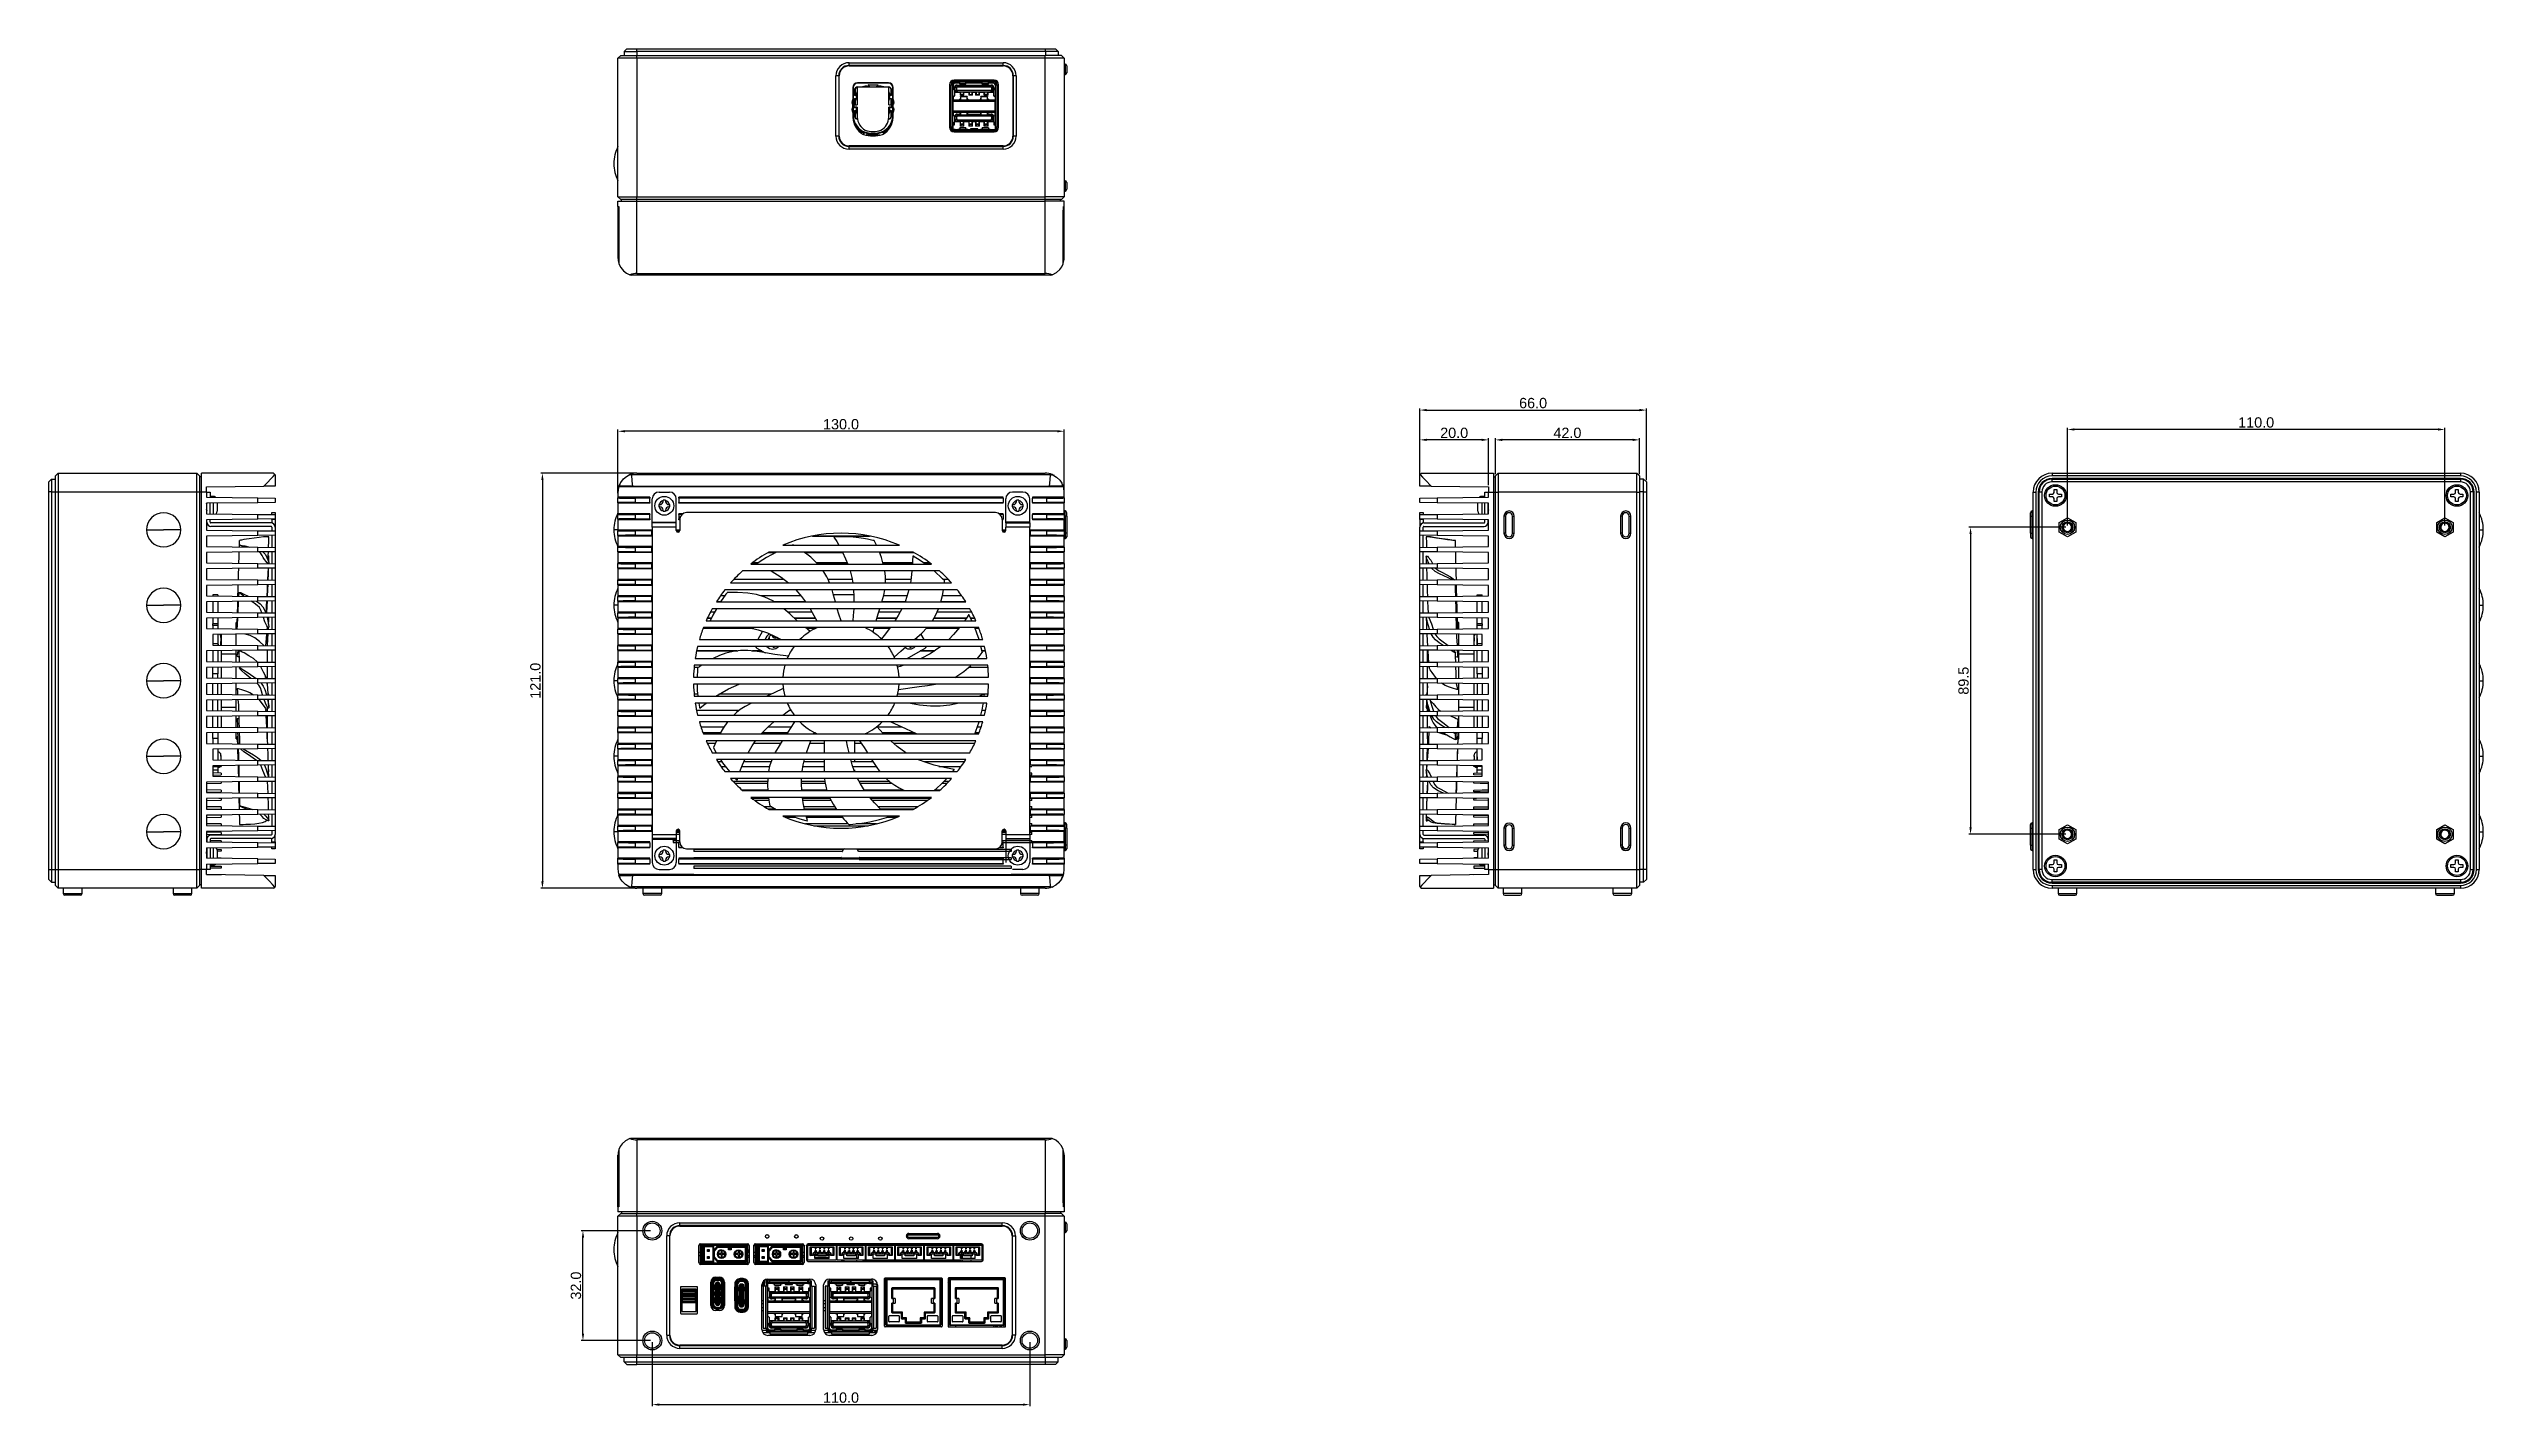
# Model space of a CAD drawing. Header units: millimetres. Extents: x 113 to 1101, y 63 to 734.
# Drawn here: x 113 to 822, y 338 to 734 of the extents above; entities that cross this region are included whole.
import ezdxf

# ---------------------------------------------------------------- set-up
doc = ezdxf.new("R2010")
doc.units = ezdxf.units.MM
doc.styles.get("Standard").update_dxf_attribs({"font": 'arial.ttf'})
doc.dimstyles.get("Standard").update_dxf_attribs({"dimtxt": 3, "dimasz": 2, "dimexe": 0.5, "dimexo": 0.5, "dimgap": 0.5, "dimtad": 1, "dimdec": 1, "dimzin": 0, "dimdsep": 46, "dimtxsty": 'Standard', "dimcen": 0.09, "dimclrd": 253, "dimclre": 253, "dimclrt": 6, "dimadec": 0, "dimazin": 0, "dimtfac": 1, "dimtdec": 1, "dimtofl": 0, "dimtmove": 0, "dimatfit": 3, "dimfxl": 1, "dimtolj": 1, "dimtzin": 0, "dimarcsym": 0})

msp = doc.modelspace()

# ---------------------------------------------------------------- blocks, each defined once
blk = doc.blocks.new('*D2')
at = {"color": 253, "lineweight": -2}
for p, q in [((278.41, 604.56), (278.41, 623.06)), ((406.41, 622.56), (280.41, 622.56)), ((408.41, 605.32), (408.41, 623.06))]:
    blk.add_line(p, q, dxfattribs=at)
at = {"color": 253}
for points in [[(280.41, 622.89), (280.41, 622.23), (278.41, 622.56)], [(406.41, 622.89), (406.41, 622.23), (408.41, 622.56)]]:
    blk.add_solid(points, dxfattribs=at)
at = {"layer": 'Defpoints', "color": 0}
for p in [(278.41, 622.56), (278.41, 604.06), (408.41, 604.82)]:
    blk.add_point(p, dxfattribs=at)
at = {"color": 6, "insert": (343.41, 624.59), "char_height": 3, "attachment_point": 5}
blk.add_mtext('\\A1;130.0', dxfattribs=at)
blk = doc.blocks.new('*D3')
at = {"color": 253, "lineweight": -2}
for p, q in [((283.41, 610.32), (255.89, 610.32)), ((256.39, 608.32), (256.39, 491.32)), ((283.41, 489.32), (255.89, 489.32))]:
    blk.add_line(p, q, dxfattribs=at)
at = {"color": 253}
for points in [[(256.05, 608.32), (256.72, 608.32), (256.39, 610.32)], [(256.05, 491.32), (256.72, 491.32), (256.39, 489.32)]]:
    blk.add_solid(points, dxfattribs=at)
at = {"layer": 'Defpoints', "color": 0}
for p in [(283.91, 610.32), (256.39, 489.32), (283.91, 489.32)]:
    blk.add_point(p, dxfattribs=at)
at = {"color": 6, "insert": (254.35, 549.82), "char_height": 3, "attachment_point": 5, "rotation": 90}
blk.add_mtext('\\A1;121.0', dxfattribs=at)
blk = doc.blocks.new('*D7')
at = {"color": 253, "lineweight": -2}
for p, q in [((288.41, 357.01), (288.41, 338.31)), ((398.41, 357.01), (398.41, 338.31)), ((290.41, 338.81), (396.41, 338.81))]:
    blk.add_line(p, q, dxfattribs=at)
at = {"color": 253}
for points in [[(290.41, 339.14), (290.41, 338.48), (288.41, 338.81)], [(396.41, 339.14), (396.41, 338.48), (398.41, 338.81)]]:
    blk.add_solid(points, dxfattribs=at)
at = {"layer": 'Defpoints', "color": 0}
for p in [(288.41, 357.51), (398.41, 357.51), (398.41, 338.81)]:
    blk.add_point(p, dxfattribs=at)
at = {"color": 6, "insert": (343.41, 340.84), "char_height": 3, "attachment_point": 5}
blk.add_mtext('\\A1;110.0', dxfattribs=at)
blk = doc.blocks.new('*D8')
at = {"color": 253, "lineweight": -2}
for p, q in [((287.91, 389.51), (267.7, 389.51)), ((268.2, 359.51), (268.2, 387.51)), ((287.91, 357.51), (267.7, 357.51))]:
    blk.add_line(p, q, dxfattribs=at)
at = {"color": 253}
for points in [[(267.87, 387.51), (268.54, 387.51), (268.2, 389.51)], [(267.87, 359.51), (268.54, 359.51), (268.2, 357.51)]]:
    blk.add_solid(points, dxfattribs=at)
at = {"layer": 'Defpoints', "color": 0}
for p in [(268.2, 389.51), (288.41, 389.51), (288.41, 357.51)]:
    blk.add_point(p, dxfattribs=at)
at = {"color": 6, "insert": (266.17, 373.51), "char_height": 3, "attachment_point": 5, "rotation": 90}
blk.add_mtext('\\A1;32.0', dxfattribs=at)
blk = doc.blocks.new('*D4')
at = {"color": 253, "lineweight": -2}
for p, q in [((512.09, 610.32), (512.09, 629.23)), ((514.09, 628.73), (576.09, 628.73)), ((578.09, 608.28), (578.09, 629.23))]:
    blk.add_line(p, q, dxfattribs=at)
at = {"color": 253}
for points in [[(514.09, 629.07), (514.09, 628.4), (512.09, 628.73)], [(576.09, 629.07), (576.09, 628.4), (578.09, 628.73)]]:
    blk.add_solid(points, dxfattribs=at)
at = {"layer": 'Defpoints', "color": 0}
for p in [(578.09, 628.73), (512.09, 609.82), (578.09, 607.78)]:
    blk.add_point(p, dxfattribs=at)
at = {"color": 6, "insert": (545.09, 630.76), "char_height": 3, "attachment_point": 5}
blk.add_mtext('\\A1;66.0', dxfattribs=at)
blk = doc.blocks.new('*D5')
at = {"color": 253, "lineweight": -2}
for p, q in [((534.09, 610.02), (534.09, 620.55)), ((574.09, 620.05), (536.09, 620.05)), ((576.09, 610.02), (576.09, 620.55))]:
    blk.add_line(p, q, dxfattribs=at)
at = {"color": 253}
for points in [[(536.09, 620.38), (536.09, 619.71), (534.09, 620.05)], [(574.09, 620.38), (574.09, 619.71), (576.09, 620.05)]]:
    blk.add_solid(points, dxfattribs=at)
at = {"layer": 'Defpoints', "color": 0}
for p in [(534.09, 620.05), (534.09, 609.52), (576.09, 609.52)]:
    blk.add_point(p, dxfattribs=at)
at = {"color": 6, "insert": (555.09, 622.08), "char_height": 3, "attachment_point": 5}
blk.add_mtext('\\A1;42.0', dxfattribs=at)
blk = doc.blocks.new('*D6')
at = {"color": 253, "lineweight": -2}
for p, q in [((512.09, 607.08), (512.09, 620.55)), ((530.09, 620.05), (514.09, 620.05)), ((532.09, 606.84), (532.09, 620.55))]:
    blk.add_line(p, q, dxfattribs=at)
at = {"color": 253}
for points in [[(514.09, 620.38), (514.09, 619.71), (512.09, 620.05)], [(530.09, 620.38), (530.09, 619.71), (532.09, 620.05)]]:
    blk.add_solid(points, dxfattribs=at)
at = {"layer": 'Defpoints', "color": 0}
for p in [(512.09, 620.05), (512.09, 606.58), (532.09, 606.34)]:
    blk.add_point(p, dxfattribs=at)
at = {"color": 6, "insert": (522.09, 622.08), "char_height": 3, "attachment_point": 5}
blk.add_mtext('\\A1;20.0', dxfattribs=at)
blk = doc.blocks.new('*D9')
at = {"color": 253, "lineweight": -2}
for p, q in [((700.81, 595.08), (700.81, 623.58)), ((808.81, 623.08), (702.81, 623.08)), ((810.81, 595.08), (810.81, 623.58))]:
    blk.add_line(p, q, dxfattribs=at)
at = {"color": 253}
for points in [[(702.81, 623.42), (702.81, 622.75), (700.81, 623.08)], [(808.81, 623.42), (808.81, 622.75), (810.81, 623.08)]]:
    blk.add_solid(points, dxfattribs=at)
at = {"layer": 'Defpoints', "color": 0}
for p in [(700.81, 623.08), (700.81, 594.58), (810.81, 594.58)]:
    blk.add_point(p, dxfattribs=at)
at = {"color": 6, "insert": (755.81, 625.11), "char_height": 3, "attachment_point": 5}
blk.add_mtext('\\A1;110.0', dxfattribs=at)
blk = doc.blocks.new('*D10')
at = {"color": 253, "lineweight": -2}
for p, q in [((700.32, 594.57), (672.07, 594.57)), ((672.57, 592.57), (672.57, 507.08)), ((700.31, 505.08), (672.07, 505.08))]:
    blk.add_line(p, q, dxfattribs=at)
at = {"color": 253}
for points in [[(672.24, 592.57), (672.9, 592.57), (672.57, 594.57)], [(672.24, 507.08), (672.9, 507.08), (672.57, 505.08)]]:
    blk.add_solid(points, dxfattribs=at)
at = {"layer": 'Defpoints', "color": 0}
for p in [(700.82, 594.57), (672.57, 505.08), (700.81, 505.08)]:
    blk.add_point(p, dxfattribs=at)
at = {"color": 6, "insert": (670.54, 549.83), "char_height": 3, "attachment_point": 5, "rotation": 90}
blk.add_mtext('\\A1;89.5', dxfattribs=at)

# ---------------------------------------------------------------- dimensions: what is measured, and where the dimension line sits
for base, p1, p2, picture, middle in [((578.09, 628.73), (512.09, 609.82), (578.09, 607.78), '*D4', (545.09, 630.76)), ((278.41, 622.56), (408.41, 604.82), (278.41, 604.06), '*D2', (343.41, 624.59)), ((700.81, 623.08), (810.81, 594.58), (700.81, 594.58), '*D9', (755.81, 625.11)), ((512.09, 620.05), (532.09, 606.34), (512.09, 606.58), '*D6', (522.09, 622.08)), ((534.09, 620.05), (576.09, 609.52), (534.09, 609.52), '*D5', (555.09, 622.08)), ((398.41, 338.81), (288.41, 357.51), (398.41, 357.51), '*D7', (343.41, 340.84))]:
    dim = msp.add_linear_dim(base=base, p1=p1, p2=p2, dimstyle='Standard')
    dim.commit()
    dim.dimension.update_dxf_attribs({"geometry": picture, "text_midpoint": middle})
for base, p1, p2, picture, middle in [((256.39, 489.32), (283.91, 610.32), (283.91, 489.32), '*D3', (254.35, 549.82)), ((672.57, 505.08), (700.82, 594.57), (700.81, 505.08), '*D10', (670.54, 549.83)), ((268.2, 389.51), (288.41, 357.51), (288.41, 389.51), '*D8', (266.17, 373.51))]:
    dim = msp.add_linear_dim(base=base, p1=p1, p2=p2, angle=90, dimstyle='Standard')
    dim.commit()
    dim.dimension.update_dxf_attribs({"geometry": picture, "text_midpoint": middle})

# ---------------------------------------------------------------- linework, layer by layer
for p, q in [((278.41, 731.29), (279.21, 732.09)), ((278.41, 690.89), (278.41, 731.29)), ((283.91, 731.29), (278.41, 731.29)), ((279.21, 732.09), (283.91, 732.09)), ((280.16, 733.29), (280.96, 734.09)), ((280.16, 733.29), (283.86, 733.29)), ((280.16, 733.29), (280.16, 732.09)), ((280.96, 734.09), (283.86, 734.09)), ((283.86, 734.09), (402.96, 734.09)), ((283.86, 733.29), (283.86, 734.09)), ((402.96, 733.29), (283.86, 733.29)), ((283.86, 733.29), (283.86, 732.09)), ((283.91, 732.09), (402.91, 732.09)), ((283.91, 731.29), (283.91, 732.09)), ((283.91, 731.29), (283.91, 690.89)), ((402.91, 731.29), (283.91, 731.29)), ((407.61, 732.09), (402.91, 732.09)), ((402.91, 731.29), (402.91, 732.09)), ((408.41, 731.29), (402.91, 731.29)), ((402.91, 690.89), (402.91, 731.29)), ((402.96, 734.09), (405.86, 734.09)), ((402.96, 733.29), (402.96, 734.09)), ((402.96, 733.29), (402.96, 732.09)), ((406.66, 733.29), (402.96, 733.29)), ((406.66, 733.29), (405.86, 734.09)), ((406.66, 733.29), (406.66, 732.09)), ((408.41, 731.29), (407.61, 732.09)), ((408.41, 731.29), (408.41, 690.89)), ((341.93, 708.59), (341.93, 726.19)), ((342.73, 726.19), (341.93, 726.19)), ((342.73, 726.19), (342.73, 708.59)), ((342.88, 708.59), (342.88, 726.19)), ((345.73, 729.99), (390.64, 729.99)), ((345.73, 729.19), (345.73, 729.99)), ((390.64, 729.19), (345.73, 729.19)), ((345.73, 729.04), (390.64, 729.04)), ((357.23, 724.14), (348.23, 724.14)), ((348.23, 724.04), (348.23, 724.14)), ((357.23, 724.04), (348.23, 724.04)), ((357.23, 724.04), (357.23, 724.14)), ((375.17, 724.15), (375.59, 724.15)), ((375.59, 724.19), (375.59, 723.49)), ((375.89, 723.49), (375.89, 724.19)), ((375.89, 724.15), (376.79, 724.15)), ((376.64, 724.59), (375.99, 724.59)), ((375.99, 724.29), (376.64, 724.29)), ((376.04, 723.59), (376.54, 724.09)), ((376.25, 724.09), (376.05, 724.09)), ((376.05, 723.79), (376.05, 724.09)), ((376.05, 723.79), (376.05, 723.6)), ((376.05, 723.79), (376.24, 723.79)), ((376.54, 724.09), (376.25, 724.09)), ((376.25, 724.09), (376.25, 723.8)), ((388.04, 724.89), (376.34, 724.89)), ((376.54, 724.09), (378.02, 724.09)), ((376.64, 724.89), (376.64, 724.69)), ((376.64, 724.69), (387.74, 724.69)), ((376.64, 724.69), (376.64, 724.29)), ((387.74, 724.29), (376.64, 724.29)), ((376.79, 724.09), (376.79, 724.15)), ((377.49, 724.29), (378.02, 724.22)), ((378.02, 724.22), (378.02, 724.29)), ((378.02, 723.9), (378.02, 724.29)), ((378.02, 723.79), (378.02, 723.9)), ((378.02, 723.9), (379.82, 723.9)), ((378.02, 723.79), (379.82, 723.79)), ((379.82, 724.22), (380.35, 724.29)), ((379.82, 724.29), (379.82, 724.22)), ((379.82, 723.9), (379.82, 724.29)), ((379.82, 724.09), (384.56, 724.09)), ((379.82, 723.79), (379.82, 723.9)), ((384.03, 724.29), (384.56, 724.22)), ((384.56, 724.22), (384.56, 724.29)), ((384.56, 723.9), (384.56, 724.29)), ((384.56, 723.79), (384.56, 723.9)), ((384.56, 723.9), (386.36, 723.9)), ((384.56, 723.79), (386.36, 723.79)), ((386.36, 723.9), (386.36, 724.29)), ((386.36, 724.09), (387.84, 724.09)), ((386.36, 723.79), (386.36, 723.9)), ((386.37, 724.22), (386.89, 724.29)), ((386.37, 724.29), (386.37, 724.22)), ((387.74, 724.69), (387.74, 724.89)), ((387.74, 724.29), (387.74, 724.69)), ((388.39, 724.59), (387.74, 724.59)), ((388.39, 724.29), (387.74, 724.29)), ((387.84, 724.09), (388.34, 723.59)), ((387.85, 724.09), (387.84, 724.09)), ((387.85, 724.09), (387.85, 724.08)), ((388.49, 723.49), (388.49, 724.19)), ((388.79, 723.49), (388.79, 724.19)), ((390.64, 729.19), (390.64, 729.99)), ((393.49, 726.19), (393.49, 708.59)), ((393.64, 708.59), (393.64, 726.19)), ((394.44, 726.19), (393.64, 726.19)), ((394.44, 726.19), (394.44, 708.59)), ((408.41, 729.59), (408.7, 729.59)), ((408.41, 726.59), (408.7, 726.59)), ((408.7, 729.59), (408.7, 726.59)), ((409.2, 729.09), (409.2, 727.09)), ((346.73, 718.49), (346.66, 718.49)), ((346.73, 717.9), (346.73, 718.67)), ((346.73, 716.11), (346.73, 716.88)), ((346.83, 722.74), (346.83, 719.29)), ((346.83, 722.74), (346.93, 722.74)), ((346.88, 716.99), (346.88, 717.79)), ((346.93, 722.74), (346.93, 717.77)), ((346.93, 717.01), (346.93, 714.13)), ((347.08, 717.04), (347.08, 717.74)), ((347.1, 717.74), (347.28, 717.74)), ((347.28, 717.04), (347.1, 717.04)), ((347.28, 717.04), (347.28, 717.74)), ((347.28, 717.74), (348.13, 717.74)), ((348.13, 717.04), (347.28, 717.04)), ((347.38, 722.14), (347.48, 722.14)), ((347.38, 720.43), (347.38, 722.14)), ((347.81, 720.43), (347.38, 720.43)), ((347.38, 717.74), (347.38, 719.59)), ((347.38, 719.59), (347.88, 719.59)), ((347.38, 716.88), (347.38, 717.04)), ((347.88, 716.88), (347.38, 716.88)), ((347.48, 722.14), (347.48, 720.53)), ((347.48, 720.53), (347.92, 720.53)), ((347.48, 719.49), (347.48, 717.74)), ((348.01, 719.49), (347.48, 719.49)), ((347.48, 717.04), (347.48, 716.98)), ((347.48, 716.98), (348.01, 716.98)), ((348.13, 722.74), (348.13, 717.74)), ((348.13, 717.04), (348.13, 714.07)), ((348.18, 722.94), (348.18, 722.84)), ((348.18, 722.94), (349.62, 722.94)), ((349.64, 722.84), (348.18, 722.84)), ((357.23, 722.84), (348.23, 722.84)), ((351.38, 723.09), (351.38, 723.59)), ((351.38, 723.59), (354.09, 723.59)), ((351.48, 723.49), (351.48, 722.96)), ((353.99, 723.49), (351.48, 723.49)), ((353.99, 722.96), (353.99, 723.49)), ((354.09, 723.59), (354.09, 723.09)), ((357.28, 722.84), (355.82, 722.84)), ((355.84, 722.94), (357.28, 722.94)), ((357.28, 722.84), (357.28, 722.94)), ((357.33, 717.74), (357.33, 722.74)), ((357.33, 717.74), (358.19, 717.74)), ((357.33, 714.07), (357.33, 717.04)), ((358.19, 717.04), (357.33, 717.04)), ((357.98, 719.49), (357.46, 719.49)), ((357.46, 716.98), (357.98, 716.98)), ((357.54, 720.53), (357.98, 720.53)), ((357.58, 719.59), (358.08, 719.59)), ((358.08, 716.88), (357.58, 716.88)), ((358.08, 720.43), (357.65, 720.43)), ((357.98, 722.14), (358.08, 722.14)), ((357.98, 720.53), (357.98, 722.14)), ((357.98, 717.74), (357.98, 719.49)), ((357.98, 716.98), (357.98, 717.04)), ((358.08, 722.14), (358.08, 720.43)), ((358.08, 719.59), (358.08, 717.74)), ((358.08, 717.04), (358.08, 716.88)), ((358.19, 717.74), (358.36, 717.74)), ((358.19, 717.04), (358.19, 717.74)), ((358.36, 717.04), (358.19, 717.04)), ((358.39, 717.04), (358.39, 717.74)), ((358.53, 722.74), (358.63, 722.74)), ((358.53, 717.77), (358.53, 722.74)), ((358.53, 714.13), (358.53, 717.01)), ((358.59, 716.99), (358.59, 717.79)), ((358.63, 719.29), (358.63, 722.74)), ((358.73, 718.67), (358.73, 717.9)), ((358.8, 718.49), (358.73, 718.49)), ((358.73, 716.88), (358.73, 716.11)), ((375.04, 723.59), (375.04, 711.19)), ((375.49, 723.49), (375.04, 723.49)), ((375.89, 723.49), (375.49, 723.49)), ((375.49, 711.29), (375.49, 723.49)), ((375.89, 723.49), (375.89, 711.29)), ((375.91, 722.35), (376.55, 721.97)), ((375.91, 722.35), (375.91, 720.02)), ((376.55, 720.4), (375.91, 720.02)), ((376.02, 719.19), (376.02, 718.69)), ((376.02, 719.19), (388.37, 719.19)), ((388.37, 718.69), (376.02, 718.69)), ((376.02, 718.69), (376.02, 715.99)), ((376.04, 723.59), (376.04, 722.45)), ((376.04, 719.93), (376.04, 719.19)), ((376.2, 722.29), (376.44, 722.29)), ((376.35, 720.29), (376.44, 720.29)), ((376.44, 722.29), (376.44, 722.69)), ((376.64, 722.69), (376.44, 722.69)), ((376.44, 722.04), (376.44, 722.29)), ((376.44, 720.29), (376.44, 720.34)), ((376.55, 720.4), (376.55, 721.97)), ((376.58, 720.43), (376.58, 721.95)), ((378.14, 721.29), (376.58, 721.29)), ((376.64, 721.63), (376.64, 722.69)), ((377.14, 722.13), (376.64, 721.63)), ((376.64, 721.49), (376.64, 721.63)), ((376.64, 721.49), (377.02, 721.49)), ((376.72, 722.98), (377.14, 722.72)), ((377.43, 722.99), (377.01, 723.24)), ((377.02, 721.49), (377.4, 721.87)), ((377.02, 721.49), (387.36, 721.49)), ((377.14, 722.13), (377.14, 722.72)), ((377.24, 723.49), (387.14, 723.49)), ((377.24, 723.49), (377.24, 723.29)), ((387.14, 723.29), (377.24, 723.29)), ((386.98, 721.87), (377.4, 721.87)), ((377.43, 722.99), (386.95, 722.99)), ((378.2, 719.22), (377.83, 719.19)), ((377.83, 719.19), (377.83, 719.19)), ((378.14, 721.29), (378.14, 721.49)), ((378.14, 721.29), (378.14, 720.49)), ((379.24, 720.49), (378.14, 720.49)), ((378.24, 719.34), (378.26, 719.62)), ((378.25, 721.49), (378.25, 720.74)), ((378.25, 720.74), (378.25, 720.61)), ((378.25, 720.74), (379.13, 720.74)), ((378.25, 720.61), (379.13, 720.61)), ((380.21, 720.14), (378.26, 720.14)), ((378.26, 720.07), (378.26, 720.14)), ((380.21, 720.07), (378.26, 720.07)), ((378.26, 720.07), (378.26, 719.36)), ((378.26, 719.36), (378.26, 719.19)), ((378.4, 720.49), (378.4, 720.61)), ((378.98, 720.61), (378.98, 720.49)), ((379.13, 720.74), (379.13, 721.49)), ((379.13, 720.61), (379.13, 720.74)), ((379.24, 721.49), (379.24, 721.29)), ((379.24, 720.49), (379.24, 721.29)), ((380.64, 721.29), (379.24, 721.29)), ((380.21, 720.14), (380.21, 720.07)), ((380.21, 719.36), (380.21, 720.07)), ((380.21, 719.62), (380.23, 719.34)), ((380.21, 719.19), (380.21, 719.36)), ((380.56, 719.19), (380.27, 719.22)), ((380.56, 719.19), (380.56, 719.19)), ((380.64, 721.29), (380.64, 721.49)), ((380.64, 721.29), (380.64, 720.49)), ((381.74, 720.49), (380.64, 720.49)), ((380.75, 721.49), (380.75, 720.74)), ((380.75, 720.74), (380.75, 720.61)), ((380.75, 720.74), (381.63, 720.74)), ((380.75, 720.61), (381.63, 720.61)), ((380.9, 720.49), (380.9, 720.61)), ((381.48, 720.61), (381.48, 720.49)), ((381.63, 720.74), (381.63, 721.49)), ((381.63, 720.61), (381.63, 720.74)), ((381.74, 721.49), (381.74, 721.29)), ((381.74, 720.49), (381.74, 721.29)), ((382.64, 721.29), (381.74, 721.29)), ((382.64, 721.29), (382.64, 721.49)), ((382.64, 721.29), (382.64, 720.49)), ((383.74, 720.49), (382.64, 720.49)), ((382.75, 721.49), (382.75, 720.74)), ((382.75, 720.74), (382.75, 720.61)), ((382.75, 720.74), (383.63, 720.74)), ((382.75, 720.61), (383.63, 720.61)), ((382.9, 720.49), (382.9, 720.61)), ((383.48, 720.61), (383.48, 720.49)), ((383.63, 720.74), (383.63, 721.49)), ((383.63, 720.61), (383.63, 720.74)), ((383.74, 721.49), (383.74, 721.29)), ((383.74, 720.49), (383.74, 721.29)), ((385.14, 721.29), (383.74, 721.29)), ((384.12, 719.22), (383.83, 719.19)), ((384.15, 719.34), (384.17, 719.62)), ((386.12, 720.14), (384.17, 720.14)), ((384.17, 720.07), (384.17, 720.14)), ((386.12, 720.07), (384.17, 720.07)), ((384.17, 720.07), (384.17, 719.36)), ((384.17, 719.36), (384.17, 719.19)), ((385.14, 721.29), (385.14, 721.49)), ((385.14, 720.49), (385.14, 721.29)), ((386.24, 720.49), (385.14, 720.49)), ((385.25, 721.49), (385.25, 720.74)), ((385.25, 720.74), (385.25, 720.61)), ((385.25, 720.74), (386.13, 720.74)), ((385.25, 720.61), (386.13, 720.61)), ((385.4, 720.49), (385.4, 720.61)), ((385.98, 720.61), (385.98, 720.49)), ((386.12, 720.14), (386.12, 720.07)), ((386.12, 719.36), (386.12, 720.07)), ((386.12, 719.62), (386.14, 719.34)), ((386.12, 719.19), (386.12, 719.36)), ((386.13, 720.74), (386.13, 721.49)), ((386.13, 720.61), (386.13, 720.74)), ((386.55, 719.19), (386.19, 719.22)), ((386.24, 721.49), (386.24, 721.29)), ((386.24, 720.49), (386.24, 721.29)), ((387.8, 721.29), (386.24, 721.29)), ((386.55, 719.19), (386.55, 719.19)), ((387.37, 723.24), (386.95, 722.99)), ((386.98, 721.87), (387.36, 721.49)), ((387.14, 723.29), (387.14, 723.49)), ((387.24, 722.72), (387.67, 722.98)), ((387.24, 722.72), (387.24, 722.13)), ((387.74, 721.63), (387.24, 722.13)), ((387.36, 721.49), (387.74, 721.49)), ((387.94, 722.69), (387.74, 722.69)), ((387.74, 721.63), (387.74, 722.69)), ((387.74, 721.49), (387.74, 721.63)), ((387.8, 721.95), (387.8, 720.43)), ((387.84, 721.97), (388.47, 722.35)), ((387.84, 721.97), (387.84, 720.4)), ((388.47, 720.02), (387.84, 720.4)), ((387.94, 722.69), (387.94, 722.29)), ((388.18, 722.29), (387.94, 722.29)), ((387.94, 722.29), (387.94, 722.04)), ((387.94, 720.34), (387.94, 720.29)), ((387.94, 720.29), (388.03, 720.29)), ((388.34, 723.59), (388.34, 722.45)), ((388.34, 723.44), (388.49, 723.44)), ((388.34, 723.14), (388.49, 723.14)), ((388.34, 722.74), (388.49, 722.74)), ((388.49, 722.54), (388.34, 722.54)), ((388.34, 719.93), (388.34, 719.19)), ((388.37, 718.69), (388.37, 719.19)), ((388.37, 715.99), (388.37, 718.69)), ((388.4, 719.9), (388.4, 719.15)), ((388.47, 720.02), (388.47, 722.35)), ((388.49, 711.29), (388.49, 723.49)), ((388.89, 723.49), (388.49, 723.49)), ((389.34, 723.49), (388.89, 723.49)), ((388.89, 723.49), (388.89, 711.29)), ((389.34, 711.19), (389.34, 723.59)), ((346.73, 716.29), (346.66, 716.29)), ((346.83, 715.48), (346.83, 714.06)), ((346.83, 714.13), (346.93, 714.13)), ((346.84, 713.95), (346.95, 713.98)), ((346.95, 713.13), (346.97, 713.13)), ((347.05, 712.9), (347.01, 712.9)), ((347.38, 714.33), (347.38, 716.04)), ((347.38, 716.04), (347.81, 716.04)), ((347.38, 714.33), (347.48, 714.33)), ((347.92, 715.94), (347.48, 715.94)), ((347.48, 715.94), (347.48, 714.33)), ((348.18, 713.53), (348.18, 713.63)), ((348.2, 713.53), (348.18, 713.53)), ((348.89, 710.39), (348.34, 710.39)), ((348.89, 709.84), (348.89, 710.39)), ((349.2, 709.59), (349.29, 709.59)), ((349.29, 709.59), (349.29, 710.09)), ((349.29, 709.59), (349.39, 709.59)), ((349.4, 710), (349.31, 710.06)), ((349.39, 709.59), (349.39, 710.01)), ((349.4, 709.88), (349.39, 709.89)), ((349.39, 709.59), (349.4, 709.59)), ((349.4, 710), (349.4, 709.44)), ((349.78, 709.79), (349.87, 709.96)), ((349.93, 709.72), (350, 709.91)), ((349.98, 709.7), (349.98, 709.11)), ((349.98, 709.59), (349.99, 709.59)), ((349.99, 709.59), (349.99, 709.7)), ((349.99, 709.59), (350.09, 709.59)), ((350.09, 709.59), (350.09, 709.66)), ((350.09, 709.59), (350.33, 709.59)), ((355.53, 709.72), (355.47, 709.91)), ((355.59, 709.96), (355.69, 709.79)), ((355.78, 709.84), (355.78, 709.26)), ((356.08, 710.03), (356.08, 709.46)), ((356.31, 709.74), (356.31, 709.62)), ((356.51, 709.78), (356.51, 710.33)), ((356.71, 710.5), (356.71, 709.96)), ((357.28, 713.53), (357.27, 713.53)), ((357.28, 713.63), (357.28, 713.53)), ((357.98, 715.94), (357.54, 715.94)), ((357.65, 716.04), (358.08, 716.04)), ((357.98, 714.33), (357.98, 715.94)), ((357.98, 714.33), (358.08, 714.33)), ((358.08, 716.04), (358.08, 714.33)), ((358.52, 713.98), (358.63, 713.95)), ((358.53, 714.13), (358.63, 714.13)), ((358.63, 714.06), (358.63, 715.48)), ((358.8, 716.29), (358.73, 716.29)), ((375.49, 711.29), (375.04, 711.29)), ((375.21, 711.29), (375.21, 710.56)), ((375.49, 711.29), (375.89, 711.29)), ((375.59, 711.29), (375.59, 710.59)), ((375.59, 710.59), (375.59, 710.13)), ((375.89, 714.84), (376.04, 714.84)), ((375.89, 710.59), (375.89, 711.29)), ((375.89, 709.97), (375.89, 710.2)), ((375.91, 714.75), (376.55, 714.37)), ((375.91, 714.75), (375.91, 712.42)), ((376.55, 712.8), (375.91, 712.42)), ((376.64, 710.49), (375.99, 710.49)), ((375.99, 710.19), (376.64, 710.19)), ((376.02, 715.99), (376.02, 715.49)), ((376.02, 715.99), (388.37, 715.99)), ((388.37, 715.49), (376.02, 715.49)), ((376.04, 715.49), (376.04, 714.67)), ((376.04, 711.84), (376.04, 711.92)), ((376.04, 710.49), (376.04, 711.84)), ((376.04, 711.84), (376.44, 711.84)), ((376.04, 709.92), (376.04, 710.19)), ((376.24, 712.62), (376.24, 712.44)), ((376.24, 712.24), (376.24, 712.44)), ((376.34, 709.89), (388.04, 709.89)), ((376.44, 711.84), (376.44, 712.74)), ((376.44, 710.09), (376.44, 709.89)), ((376.44, 710.09), (376.64, 710.09)), ((378.14, 712.79), (376.52, 712.79)), ((376.55, 712.8), (376.55, 714.37)), ((376.58, 712.83), (376.58, 714.35)), ((376.64, 714.19), (376.58, 714.19)), ((376.64, 713.13), (376.64, 714.19)), ((377.14, 713.63), (376.64, 713.13)), ((376.64, 712.99), (376.64, 713.13)), ((376.64, 712.99), (377.02, 712.99)), ((376.64, 710.49), (376.64, 710.09)), ((376.64, 710.49), (382.17, 710.49)), ((376.64, 710.09), (376.64, 709.89)), ((382.17, 710.09), (376.64, 710.09)), ((376.72, 714.48), (377.14, 714.22)), ((377.43, 714.49), (377.01, 714.74)), ((377.02, 712.99), (377.4, 713.37)), ((377.02, 712.99), (387.36, 712.99)), ((377.14, 713.63), (377.14, 714.22)), ((377.24, 714.99), (378.27, 714.99)), ((377.24, 714.99), (377.24, 714.79)), ((377.24, 714.79), (387.14, 714.79)), ((377.4, 713.37), (386.98, 713.37)), ((377.43, 714.49), (386.95, 714.49)), ((378.02, 710.56), (377.49, 710.49)), ((377.83, 715.49), (377.83, 715.49)), ((377.83, 715.49), (378.2, 715.46)), ((379.82, 710.99), (378.02, 710.99)), ((378.02, 710.88), (378.02, 710.99)), ((379.82, 710.88), (378.02, 710.88)), ((378.02, 710.88), (378.02, 710.49)), ((378.02, 710.49), (378.02, 710.56)), ((378.14, 712.79), (378.14, 712.99)), ((378.14, 712.79), (378.14, 711.49)), ((379.24, 711.49), (378.14, 711.49)), ((378.26, 715.06), (378.24, 715.34)), ((378.25, 712.2), (378.25, 712.99)), ((378.25, 712.2), (378.25, 712.08)), ((378.25, 712.2), (379.13, 712.2)), ((378.25, 712.08), (379.13, 712.08)), ((378.26, 715.49), (378.26, 715.32)), ((378.26, 715.32), (378.26, 714.79)), ((378.4, 711.49), (378.4, 712.08)), ((378.98, 712.08), (378.98, 711.49)), ((379.13, 712.2), (379.13, 712.99)), ((379.13, 712.08), (379.13, 712.2)), ((379.24, 712.99), (379.24, 712.79)), ((379.24, 711.49), (379.24, 712.79)), ((380.64, 712.79), (379.24, 712.79)), ((379.82, 710.99), (379.82, 710.88)), ((379.82, 710.49), (379.82, 710.88)), ((380.35, 710.49), (379.82, 710.56)), ((379.82, 710.56), (379.82, 710.49)), ((380.21, 715.32), (380.21, 715.49)), ((380.23, 715.34), (380.21, 715.06)), ((380.21, 714.79), (380.21, 715.32)), ((380.21, 714.99), (384.17, 714.99)), ((380.27, 715.46), (380.56, 715.49)), ((380.64, 712.79), (380.64, 712.99)), ((380.64, 712.79), (380.64, 711.49)), ((381.74, 711.49), (380.64, 711.49)), ((380.75, 712.2), (380.75, 712.99)), ((380.75, 712.2), (380.75, 712.08)), ((380.75, 712.2), (381.63, 712.2)), ((380.75, 712.08), (381.63, 712.08)), ((380.9, 711.49), (380.9, 712.08)), ((383.29, 710.74), (381.09, 710.74)), ((381.09, 710.74), (381.29, 710.54)), ((381.09, 710.74), (381.09, 710.49)), ((383.09, 710.54), (381.29, 710.54)), ((381.29, 710.54), (381.29, 710.49)), ((381.48, 712.08), (381.48, 711.49)), ((381.63, 712.2), (381.63, 712.99)), ((381.63, 712.08), (381.63, 712.2)), ((381.74, 712.99), (381.74, 712.79)), ((381.74, 711.49), (381.74, 712.79)), ((382.64, 712.79), (381.74, 712.79)), ((382.22, 710.49), (382.17, 710.49)), ((382.17, 710.09), (382.17, 710.49)), ((382.17, 710.19), (382.22, 710.19)), ((382.17, 710.09), (382.22, 710.09)), ((382.17, 709.89), (382.17, 710.09)), ((382.22, 710.49), (387.74, 710.49)), ((382.22, 710.49), (382.22, 710.09)), ((382.22, 709.89), (382.22, 710.09)), ((387.74, 710.09), (382.22, 710.09)), ((382.64, 712.79), (382.64, 712.99)), ((382.64, 712.79), (382.64, 711.49)), ((383.74, 711.49), (382.64, 711.49)), ((382.75, 712.2), (382.75, 712.99)), ((382.75, 712.2), (382.75, 712.08)), ((382.75, 712.2), (383.63, 712.2)), ((382.75, 712.08), (383.63, 712.08)), ((382.9, 711.49), (382.9, 712.08)), ((383.29, 710.74), (383.09, 710.54)), ((383.09, 710.49), (383.09, 710.54)), ((383.29, 710.49), (383.29, 710.74)), ((383.48, 712.08), (383.48, 711.49)), ((383.63, 712.2), (383.63, 712.99)), ((383.63, 712.08), (383.63, 712.2)), ((383.74, 712.99), (383.74, 712.79)), ((383.74, 711.49), (383.74, 712.79)), ((385.14, 712.79), (383.74, 712.79)), ((383.83, 715.49), (383.83, 715.49)), ((384.12, 715.46), (383.83, 715.49)), ((384.56, 710.56), (384.03, 710.49)), ((384.17, 715.06), (384.15, 715.34)), ((384.17, 715.49), (384.17, 715.32)), ((384.17, 715.32), (384.17, 714.79)), ((386.36, 710.99), (384.56, 710.99)), ((384.56, 710.88), (384.56, 710.99)), ((386.36, 710.88), (384.56, 710.88)), ((384.56, 710.88), (384.56, 710.49)), ((385.14, 712.79), (385.14, 712.99)), ((385.14, 711.49), (385.14, 712.79)), ((386.24, 711.49), (385.14, 711.49)), ((385.25, 712.2), (385.25, 712.99)), ((385.25, 712.2), (385.25, 712.08)), ((385.25, 712.2), (386.13, 712.2)), ((385.25, 712.08), (386.13, 712.08)), ((385.4, 711.49), (385.4, 712.08)), ((385.98, 712.08), (385.98, 711.49)), ((386.12, 715.32), (386.12, 715.49)), ((386.14, 715.34), (386.12, 715.06)), ((386.12, 714.79), (386.12, 715.32)), ((386.12, 714.99), (387.14, 714.99)), ((386.13, 712.2), (386.13, 712.99)), ((386.13, 712.08), (386.13, 712.2)), ((386.19, 715.46), (386.55, 715.49)), ((386.24, 712.99), (386.24, 712.79)), ((386.24, 711.49), (386.24, 712.79)), ((387.86, 712.79), (386.24, 712.79)), ((386.36, 710.99), (386.36, 710.88)), ((386.36, 710.88), (386.36, 710.49)), ((386.89, 710.49), (386.37, 710.56)), ((386.37, 710.56), (386.37, 710.49)), ((386.55, 715.49), (386.55, 715.49)), ((387.37, 714.74), (386.95, 714.49)), ((386.98, 713.37), (387.36, 712.99)), ((387.14, 714.79), (387.14, 714.99)), ((387.24, 714.22), (387.67, 714.48)), ((387.24, 714.22), (387.24, 713.63)), ((387.74, 713.13), (387.24, 713.63)), ((387.36, 712.99), (387.74, 712.99)), ((387.8, 714.19), (387.74, 714.19)), ((387.74, 713.13), (387.74, 714.19)), ((387.74, 712.99), (387.74, 713.13)), ((387.74, 710.49), (388.39, 710.49)), ((387.74, 710.09), (387.74, 710.49)), ((387.74, 710.19), (388.39, 710.19)), ((387.74, 710.09), (387.94, 710.09)), ((387.74, 710.09), (387.74, 709.89)), ((387.8, 714.35), (387.8, 712.83)), ((387.84, 714.37), (388.47, 714.75)), ((387.84, 714.37), (387.84, 712.8)), ((388.47, 712.42), (387.84, 712.8)), ((387.94, 712.74), (387.94, 711.84)), ((387.94, 711.84), (388.34, 711.84)), ((387.94, 709.89), (387.94, 710.09)), ((388.14, 712.44), (388.14, 712.62)), ((388.14, 712.24), (388.14, 712.44)), ((388.45, 712.44), (388.14, 712.44)), ((388.34, 714.67), (388.34, 715.49)), ((388.34, 711.84), (388.34, 711.92)), ((388.34, 711.84), (388.34, 710.49)), ((388.34, 710.19), (388.34, 709.92)), ((388.37, 715.49), (388.37, 715.99)), ((388.47, 712.42), (388.47, 714.75)), ((388.49, 710.59), (388.49, 711.29)), ((388.49, 711.29), (388.89, 711.29)), ((388.49, 709.97), (388.49, 710.2)), ((388.79, 710.59), (388.79, 711.29)), ((388.79, 710.13), (388.79, 710.59)), ((388.89, 711.29), (389.34, 711.29)), ((342.73, 708.59), (341.93, 708.59)), ((390.64, 705.74), (345.73, 705.74)), ((345.73, 705.59), (390.64, 705.59)), ((345.73, 704.79), (345.73, 705.59)), ((390.64, 704.79), (345.73, 704.79)), ((354.75, 708.89), (350.71, 708.89)), ((351.04, 708.89), (351.04, 709.41)), ((351.94, 709.28), (351.94, 708.89)), ((351.94, 709.21), (352.34, 709.21)), ((351.94, 708.91), (352.34, 708.91)), ((390.64, 704.79), (390.64, 705.59)), ((394.44, 708.59), (393.64, 708.59)), ((408.41, 695.59), (408.7, 695.59)), ((408.7, 695.59), (408.7, 692.59)), ((278.41, 690.89), (283.91, 690.89)), ((279.21, 690.09), (278.41, 690.89)), ((278.41, 689.59), (283.91, 689.59)), ((278.41, 688.09), (278.41, 689.59)), ((283.91, 690.09), (279.21, 690.09)), ((279.41, 689.59), (279.41, 690.09)), ((283.91, 690.89), (402.91, 690.89)), ((283.91, 690.09), (283.91, 690.89)), ((283.91, 689.59), (283.91, 690.09)), ((402.91, 690.09), (283.91, 690.09)), ((283.91, 689.59), (402.91, 689.59)), ((283.91, 668.59), (283.91, 689.59)), ((408.41, 690.89), (402.91, 690.89)), ((402.91, 690.09), (402.91, 690.89)), ((402.91, 689.59), (402.91, 690.09)), ((407.61, 690.09), (402.91, 690.09)), ((408.41, 689.59), (402.91, 689.59)), ((402.91, 668.59), (402.91, 689.59)), ((407.41, 689.59), (407.41, 690.09)), ((407.61, 690.09), (408.41, 690.89)), ((408.41, 692.59), (408.7, 692.59)), ((408.41, 688.09), (408.41, 689.59)), ((409.2, 695.09), (409.2, 693.09)), ((278.41, 688.09), (278.41, 673.09)), ((278.41, 688.09), (278.62, 688.09)), ((408.41, 688.09), (408.19, 688.09)), ((408.41, 673.09), (408.41, 688.09)), ((404.49, 668.09), (282.33, 668.09)), ((283.91, 668.59), (402.91, 668.59)), ((115.3, 610.32), (114.5, 609.52)), ((115.3, 610.32), (155.7, 610.32)), ((115.3, 610.32), (115.3, 604.82)), ((156.5, 609.52), (155.7, 610.32)), ((155.7, 604.82), (155.7, 610.32)), ((157, 604.82), (157, 610.32)), ((178, 610.32), (157, 610.32)), ((178.39, 609.94), (178, 610.32)), ((283.91, 610.32), (402.91, 610.32)), ((512.59, 610.32), (512.2, 609.94)), ((512.59, 610.32), (533.59, 610.32)), ((533.59, 610.32), (533.59, 604.82)), ((534.09, 609.52), (534.89, 610.32)), ((534.89, 610.32), (575.29, 610.32)), ((534.89, 610.32), (534.89, 604.82)), ((575.29, 610.32), (576.09, 609.52)), ((575.29, 604.82), (575.29, 610.32)), ((696.31, 610.32), (815.31, 610.32)), ((696.31, 610.32), (696.31, 609.52)), ((815.31, 610.32), (815.31, 609.52)), ((113.3, 608.58), (112.5, 607.78)), ((112.5, 604.88), (112.5, 607.78)), ((112.5, 494.78), (112.5, 604.88)), ((113.3, 604.88), (112.5, 604.88)), ((113.3, 608.58), (114.5, 608.58)), ((113.3, 608.58), (113.3, 604.88)), ((113.3, 604.88), (114.5, 604.88)), ((113.3, 604.88), (113.3, 494.78)), ((114.5, 604.82), (114.5, 609.52)), ((114.5, 494.82), (114.5, 604.82)), ((115.3, 604.82), (114.5, 604.82)), ((155.7, 604.82), (115.3, 604.82)), ((115.3, 604.82), (115.3, 494.82)), ((155.7, 494.82), (155.7, 604.82)), ((156.5, 604.82), (155.7, 604.82)), ((156.5, 609.52), (156.5, 604.82)), ((157, 609.32), (156.5, 609.32)), ((157, 604.82), (156.5, 604.82)), ((156.5, 604.82), (156.5, 494.82)), ((158.5, 604.82), (157, 604.82)), ((157, 494.82), (157, 604.82)), ((158.5, 606.34), (175.2, 606.54)), ((158.5, 604.82), (158.5, 606.34)), ((158.5, 604.82), (158.5, 603.3)), ((158.5, 603.3), (173.5, 603.12)), ((158.6, 603.3), (158.6, 604.83)), ((158.6, 604.83), (159.6, 604.83)), ((159.6, 604.83), (159.6, 603.29)), ((160.4, 603.58), (159.6, 603.58)), ((160.4, 603.58), (160.4, 603.28)), ((173.5, 603.12), (178.5, 603.06)), ((173.5, 601.74), (173.5, 603.12)), ((278.41, 604.82), (278.41, 603.3)), ((278.41, 603.3), (278.41, 603.12)), ((287.66, 603.3), (278.41, 603.3)), ((278.41, 601.74), (278.41, 603.12)), ((408.19, 606.34), (278.62, 606.34)), ((404.49, 609.82), (282.33, 609.82)), ((282.63, 606.58), (404.19, 606.58)), ((287.66, 603.3), (287.66, 603.06)), ((290.41, 604.83), (293.41, 604.83)), ((296.16, 603.06), (296.16, 603.3)), ((390.66, 603.3), (296.16, 603.3)), ((390.66, 603.06), (390.66, 603.3)), ((396.41, 604.83), (393.41, 604.83)), ((408.41, 603.3), (399.16, 603.3)), ((399.16, 603.3), (399.16, 603.06)), ((408.41, 603.3), (408.41, 604.82)), ((408.41, 603.12), (408.41, 603.3)), ((408.41, 603.12), (408.41, 601.74)), ((512.09, 603.06), (517.09, 603.12)), ((515.39, 606.54), (532.09, 606.34)), ((517.09, 603.12), (532.09, 603.3)), ((517.09, 603.12), (517.09, 601.74)), ((530.99, 603.58), (530.19, 603.58)), ((530.19, 603.58), (530.19, 603.28)), ((530.99, 604.83), (531.99, 604.83)), ((530.99, 603.29), (530.99, 604.83)), ((531.99, 604.83), (531.99, 603.3)), ((532.09, 606.34), (532.09, 604.82)), ((532.09, 604.82), (533.59, 604.82)), ((532.09, 603.3), (532.09, 604.82)), ((533.59, 609.32), (534.09, 609.32)), ((533.59, 604.82), (534.09, 604.82)), ((533.59, 604.82), (533.59, 494.82)), ((534.09, 604.82), (534.09, 609.52)), ((534.09, 604.82), (534.89, 604.82)), ((534.09, 494.82), (534.09, 604.82)), ((575.29, 604.82), (534.89, 604.82)), ((534.89, 604.82), (534.89, 494.82)), ((575.29, 604.82), (576.09, 604.82)), ((575.29, 494.82), (575.29, 604.82)), ((576.09, 609.52), (576.09, 604.82)), ((577.29, 608.58), (576.09, 608.58)), ((577.29, 604.88), (576.09, 604.88)), ((576.09, 604.82), (576.09, 494.82)), ((577.29, 608.58), (578.09, 607.78)), ((577.29, 604.88), (577.29, 608.58)), ((577.29, 604.88), (578.09, 604.88)), ((577.29, 494.78), (577.29, 604.88)), ((578.09, 607.78), (578.09, 604.88)), ((578.09, 604.88), (578.09, 494.78)), ((690.81, 604.82), (691.61, 604.82)), ((690.81, 494.82), (690.81, 604.82)), ((691.61, 604.82), (691.61, 494.82)), ((692.31, 604.82), (692.31, 494.82)), ((692.56, 494.78), (692.56, 604.88)), ((692.56, 604.88), (693.36, 604.88)), ((693.36, 604.88), (693.36, 494.78)), ((695.56, 604.23), (696.41, 604.23)), ((695.56, 603.43), (695.56, 604.23)), ((696.41, 603.43), (695.56, 603.43)), ((696.26, 608.58), (815.36, 608.58)), ((696.26, 608.58), (696.26, 607.78)), ((815.36, 607.78), (696.26, 607.78)), ((815.31, 609.52), (696.31, 609.52)), ((815.31, 608.82), (696.31, 608.82)), ((696.91, 604.73), (696.91, 605.58)), ((696.91, 605.58), (697.71, 605.58)), ((697.71, 605.58), (697.71, 604.73)), ((698.21, 604.23), (699.06, 604.23)), ((699.06, 603.43), (698.21, 603.43)), ((699.06, 604.23), (699.06, 603.43)), ((812.56, 604.23), (813.41, 604.23)), ((812.56, 603.43), (812.56, 604.23)), ((813.41, 603.43), (812.56, 603.43)), ((813.91, 604.73), (813.91, 605.58)), ((813.91, 605.58), (814.71, 605.58)), ((814.71, 605.58), (814.71, 604.73)), ((815.21, 604.23), (816.06, 604.23)), ((816.06, 603.43), (815.21, 603.43)), ((815.36, 608.58), (815.36, 607.78)), ((816.06, 604.23), (816.06, 603.43)), ((819.06, 604.88), (818.26, 604.88)), ((818.26, 494.78), (818.26, 604.88)), ((819.06, 604.88), (819.06, 494.78)), ((819.31, 494.82), (819.31, 604.82)), ((820.81, 604.82), (820.01, 604.82)), ((820.01, 494.82), (820.01, 604.82)), ((820.81, 604.82), (820.81, 494.82)), ((173.5, 601.74), (158.5, 601.56)), ((158.5, 601.56), (158.5, 598.52)), ((158.5, 599.6), (158.53, 599.6)), ((158.5, 598.52), (173.5, 598.34)), ((173.5, 596.96), (158.5, 596.77)), ((158.5, 596.77), (158.5, 593.74)), ((158.6, 598.52), (158.6, 601.56)), ((158.6, 596.03), (158.6, 596.77)), ((159.6, 598.51), (159.6, 601.57)), ((159.6, 596.03), (159.6, 596.79)), ((160.4, 601.58), (160.4, 600.83)), ((160.4, 600.83), (160.4, 598.5)), ((161.6, 601.59), (161.6, 601.18)), ((161.6, 601.18), (161.6, 601.18)), ((161.6, 600.48), (161.6, 599.32)), ((161.6, 600.48), (161.6, 600.48)), ((161.6, 599.23), (161.6, 599.23)), ((178.5, 601.8), (173.5, 601.74)), ((173.5, 598.34), (178.5, 598.27)), ((173.5, 596.96), (173.5, 598.34)), ((178.5, 597.02), (173.5, 596.96)), ((177.5, 598.29), (177.5, 598.83)), ((177.5, 598.83), (178.5, 598.83)), ((177.5, 596.83), (177.5, 597)), ((177.5, 596.83), (177.5, 595.81)), ((178.5, 596.83), (177.5, 596.83)), ((178.5, 603.06), (178.5, 601.8)), ((178.5, 598.83), (178.5, 598.27)), ((178.5, 598.27), (178.5, 597.02)), ((178.5, 597.02), (178.5, 596.83)), ((178.5, 596.83), (178.5, 594.63)), ((278.41, 601.74), (278.41, 601.56)), ((278.41, 601.56), (278.41, 598.52)), ((287.66, 601.56), (278.41, 601.56)), ((278.41, 598.52), (278.41, 598.34)), ((287.66, 598.52), (278.41, 598.52)), ((278.41, 596.96), (278.41, 598.34)), ((278.41, 596.96), (278.41, 596.77)), ((278.41, 596.77), (278.41, 593.74)), ((287.66, 596.77), (278.41, 596.77)), ((287.66, 603.06), (283.41, 603.06)), ((283.41, 603.06), (283.41, 601.8)), ((283.41, 601.8), (287.66, 601.8)), ((287.66, 598.27), (283.41, 598.27)), ((283.41, 598.27), (283.41, 597.02)), ((283.41, 597.02), (287.66, 597.02)), ((287.66, 601.8), (287.66, 603.06)), ((287.66, 601.8), (287.66, 601.56)), ((287.66, 598.52), (287.66, 598.27)), ((287.66, 597.02), (287.66, 598.27)), ((287.66, 597.02), (287.66, 596.77)), ((288.41, 596.03), (288.41, 602.83)), ((288.41, 595.83), (288.41, 596.03)), ((288.41, 596.03), (295.41, 596.03)), ((290.4, 601.18), (290.61, 601.18)), ((290.61, 600.48), (290.4, 600.48)), ((291.56, 602.13), (291.56, 602.34)), ((291.56, 599.32), (291.56, 599.53)), ((292.26, 602.34), (292.26, 602.13)), ((292.26, 599.53), (292.26, 599.32)), ((293.21, 601.18), (293.42, 601.18)), ((293.42, 600.48), (293.21, 600.48)), ((295.41, 596.03), (295.41, 602.83)), ((295.41, 595.83), (295.41, 596.03)), ((390.66, 603.06), (296.16, 603.06)), ((296.16, 603.06), (296.16, 601.8)), ((296.16, 601.56), (296.16, 601.8)), ((296.16, 601.8), (390.66, 601.8)), ((390.66, 601.56), (296.16, 601.56)), ((296.16, 598.29), (296.16, 598.52)), ((297.34, 598.52), (296.16, 598.52)), ((296.16, 598.29), (296.16, 597)), ((297.04, 598.29), (296.16, 598.29)), ((296.16, 596.77), (296.16, 597)), ((296.16, 597), (296.42, 597)), ((296.41, 596.77), (296.16, 596.77)), ((296.41, 596.83), (296.41, 593.63)), ((388.41, 598.83), (298.41, 598.83)), ((390.66, 598.52), (389.48, 598.52)), ((390.66, 598.29), (389.77, 598.29)), ((390.4, 597), (390.66, 597)), ((390.41, 596.83), (390.41, 593.63)), ((390.66, 596.77), (390.41, 596.77)), ((390.66, 603.06), (390.66, 601.8)), ((390.66, 601.56), (390.66, 601.8)), ((390.66, 598.29), (390.66, 598.52)), ((390.66, 598.29), (390.66, 597)), ((390.66, 596.77), (390.66, 597)), ((391.41, 596.03), (391.41, 602.83)), ((391.41, 595.83), (391.41, 596.03)), ((398.41, 596.03), (391.41, 596.03)), ((393.4, 601.18), (393.61, 601.18)), ((393.61, 600.48), (393.4, 600.48)), ((394.56, 602.13), (394.56, 602.34)), ((394.56, 599.32), (394.56, 599.53)), ((395.26, 602.34), (395.26, 602.13)), ((395.26, 599.53), (395.26, 599.32)), ((396.21, 601.18), (396.42, 601.18)), ((396.42, 600.48), (396.21, 600.48)), ((398.41, 596.03), (398.41, 602.83)), ((398.41, 595.83), (398.41, 596.03)), ((403.41, 603.06), (399.16, 603.06)), ((399.16, 601.8), (399.16, 603.06)), ((399.16, 601.8), (399.16, 601.56)), ((399.16, 601.8), (403.41, 601.8)), ((408.41, 601.56), (399.16, 601.56)), ((399.16, 598.52), (399.16, 598.27)), ((408.41, 598.52), (399.16, 598.52)), ((399.16, 597.02), (399.16, 598.27)), ((403.41, 598.27), (399.16, 598.27)), ((399.16, 597.02), (399.16, 596.77)), ((399.16, 597.02), (403.41, 597.02)), ((408.41, 596.77), (399.16, 596.77)), ((403.41, 601.8), (403.41, 603.06)), ((403.41, 597.02), (403.41, 598.27)), ((408.41, 601.56), (408.41, 601.74)), ((408.41, 598.52), (408.41, 601.56)), ((408.7, 599.32), (408.41, 599.32)), ((408.7, 599.32), (408.41, 599.32)), ((408.41, 598.34), (408.41, 598.52)), ((408.41, 598.34), (408.41, 596.96)), ((408.41, 597.82), (408.7, 597.82)), ((408.41, 596.77), (408.41, 596.96)), ((408.41, 593.74), (408.41, 596.77)), ((408.7, 599.32), (408.7, 599.32)), ((408.7, 597.82), (408.7, 599.32)), ((409.2, 597.82), (408.7, 597.82)), ((408.7, 597.82), (408.7, 592.82)), ((409.2, 598.82), (409.2, 598.82)), ((409.2, 597.82), (409.2, 598.82)), ((409.2, 597.82), (409.2, 592.82)), ((512.09, 601.8), (512.09, 603.06)), ((517.09, 601.74), (512.09, 601.8)), ((512.09, 598.27), (512.09, 598.83)), ((512.09, 598.83), (513.09, 598.83)), ((512.09, 598.27), (517.09, 598.34)), ((512.09, 597.02), (512.09, 598.27)), ((517.09, 596.96), (512.09, 597.02)), ((512.09, 596.83), (512.09, 597.02)), ((512.09, 596.83), (512.09, 594.63)), ((513.09, 596.83), (512.09, 596.83)), ((513.09, 598.83), (513.09, 598.29)), ((513.09, 597), (513.09, 596.83)), ((513.09, 596.83), (513.09, 595.81)), ((532.09, 601.56), (517.09, 601.74)), ((517.09, 598.34), (532.09, 598.52)), ((517.09, 598.34), (517.09, 596.96)), ((532.09, 596.77), (517.09, 596.96)), ((528.99, 601.18), (528.99, 601.59)), ((528.99, 601.18), (528.99, 601.18)), ((528.99, 600.48), (528.99, 600.48)), ((528.99, 599.32), (528.99, 600.48)), ((528.99, 599.23), (528.99, 599.23)), ((530.19, 601.58), (530.19, 598.5)), ((530.99, 598.51), (530.99, 601.57)), ((530.99, 596.03), (530.99, 596.79)), ((531.99, 598.52), (531.99, 601.56)), ((531.99, 596.03), (531.99, 596.77)), ((532.05, 599.6), (532.09, 599.6)), ((532.09, 598.52), (532.09, 601.56)), ((532.09, 593.74), (532.09, 596.77)), ((536.59, 597.82), (536.59, 597.82)), ((536.59, 597.82), (536.59, 592.82)), ((537.09, 597.82), (536.59, 597.82)), ((537.09, 597.82), (537.09, 592.82)), ((539.09, 597.82), (539.59, 597.82)), ((539.09, 592.82), (539.09, 597.82)), ((539.59, 597.82), (539.59, 597.82)), ((539.59, 592.82), (539.59, 597.82)), ((570.59, 597.82), (570.59, 592.82)), ((571.09, 597.82), (570.59, 597.82)), ((571.09, 597.82), (571.09, 592.82)), ((573.09, 597.82), (573.59, 597.82)), ((573.09, 592.82), (573.09, 597.82)), ((573.59, 592.82), (573.59, 597.82)), ((690.01, 597.82), (690.01, 598.82)), ((690.01, 597.82), (690.51, 597.82)), ((690.01, 592.82), (690.01, 597.82)), ((690.81, 599.32), (690.51, 599.32)), ((690.51, 597.82), (690.51, 599.32)), ((690.81, 597.82), (690.51, 597.82)), ((690.51, 592.82), (690.51, 597.82)), ((696.91, 602.08), (696.91, 602.93)), ((697.71, 602.08), (696.91, 602.08)), ((697.71, 602.93), (697.71, 602.08)), ((698.41, 595.96), (700.81, 597.35)), ((700.81, 597.35), (703.21, 595.96)), ((808.41, 595.96), (810.81, 597.35)), ((810.81, 597.35), (813.21, 595.96)), ((813.91, 602.08), (813.91, 602.93)), ((814.71, 602.08), (813.91, 602.08)), ((814.71, 602.93), (814.71, 602.08)), ((141, 593.82), (146, 593.82)), ((151, 593.82), (146, 593.82)), ((158.5, 593.74), (173.5, 593.55)), ((173.5, 592.17), (158.5, 591.99)), ((158.5, 591.99), (158.5, 588.95)), ((158.5, 588.95), (173.5, 588.77)), ((177.3, 595.83), (159.8, 595.83)), ((177.3, 594.83), (159.8, 594.83)), ((173.5, 593.55), (178.5, 593.49)), ((173.5, 592.17), (173.5, 593.55)), ((178.5, 592.23), (173.5, 592.17)), ((176.4, 591.8), (175.43, 591.8)), ((177.5, 594.63), (177.5, 593.5)), ((177.5, 592.22), (177.5, 588.72)), ((178.5, 594.63), (178.5, 593.49)), ((178.5, 593.49), (178.5, 592.23)), ((178.5, 592.23), (178.5, 588.71)), ((278.42, 593.82), (277.22, 593.82)), ((278.41, 593.74), (278.41, 593.55)), ((288.41, 593.74), (278.41, 593.74)), ((278.41, 592.17), (278.41, 593.55)), ((278.41, 592.17), (278.41, 591.99)), ((278.41, 591.99), (278.41, 588.95)), ((288.41, 591.99), (278.41, 591.99)), ((278.41, 588.95), (278.41, 588.77)), ((288.41, 588.95), (278.41, 588.95)), ((288.26, 593.49), (283.41, 593.49)), ((283.41, 593.49), (283.41, 592.23)), ((283.41, 592.23), (288.26, 592.23)), ((288.26, 593.49), (288.26, 593.51)), ((288.26, 593.51), (288.41, 593.51)), ((288.26, 592.23), (288.26, 593.49)), ((288.26, 592.22), (288.26, 592.23)), ((288.41, 592.22), (288.26, 592.22)), ((288.41, 594.63), (288.41, 595.83)), ((295.41, 595.83), (288.41, 595.83)), ((288.41, 594.63), (288.41, 505.03)), ((295.41, 594.63), (288.41, 594.63)), ((295.41, 594.63), (295.41, 595.83)), ((295.41, 593.63), (295.41, 594.63)), ((296.41, 593.74), (295.41, 593.74)), ((295.42, 593.51), (296.39, 593.51)), ((326.42, 589.33), (360.4, 589.33)), ((351.86, 591.99), (334.96, 591.99)), ((335.07, 592.01), (351.75, 592.01)), ((391.41, 593.74), (390.41, 593.74)), ((390.42, 593.51), (391.39, 593.51)), ((391.41, 595.83), (398.41, 595.83)), ((391.41, 595.83), (391.41, 594.63)), ((391.41, 593.63), (391.41, 594.63)), ((398.41, 594.63), (391.41, 594.63)), ((398.41, 595.83), (398.41, 594.63)), ((398.41, 505.03), (398.41, 594.63)), ((408.41, 593.74), (398.41, 593.74)), ((398.41, 593.51), (398.56, 593.51)), ((398.56, 592.22), (398.41, 592.22)), ((408.41, 591.99), (398.41, 591.99)), ((408.41, 588.95), (398.41, 588.95)), ((398.56, 593.51), (398.56, 593.49)), ((403.41, 593.49), (398.56, 593.49)), ((398.56, 593.49), (398.56, 592.23)), ((398.56, 592.23), (398.56, 592.22)), ((398.56, 592.23), (403.41, 592.23)), ((403.41, 592.23), (403.41, 593.49)), ((408.41, 593.55), (408.41, 593.74)), ((408.41, 593.55), (408.41, 592.17)), ((408.41, 592.82), (408.7, 592.82)), ((408.41, 591.99), (408.41, 592.17)), ((408.41, 588.95), (408.41, 591.99)), ((408.41, 591.32), (408.7, 591.32)), ((408.41, 588.77), (408.41, 588.95)), ((409.2, 592.82), (408.7, 592.82)), ((408.7, 592.82), (408.7, 591.32)), ((409.2, 592.82), (409.2, 591.82)), ((512.09, 593.49), (512.09, 594.63)), ((512.09, 593.49), (517.09, 593.55)), ((512.09, 592.23), (512.09, 593.49)), ((517.09, 592.17), (512.09, 592.23)), ((512.09, 588.71), (512.09, 592.23)), ((513.09, 593.5), (513.09, 594.63)), ((513.09, 588.72), (513.09, 592.22)), ((513.29, 595.83), (530.79, 595.83)), ((513.29, 594.83), (530.79, 594.83)), ((515.16, 591.8), (514.2, 591.8)), ((517.09, 593.55), (532.09, 593.74)), ((517.09, 593.55), (517.09, 592.17)), ((532.09, 591.99), (517.09, 592.17)), ((517.09, 588.77), (532.09, 588.95)), ((532.09, 588.95), (532.09, 591.99)), ((537.09, 592.82), (536.59, 592.82)), ((539.09, 592.82), (539.59, 592.82)), ((571.09, 592.82), (570.59, 592.82)), ((573.09, 592.82), (573.59, 592.82)), ((690.01, 592.82), (690.51, 592.82)), ((690.01, 592.82), (690.01, 591.82)), ((690.01, 591.82), (690.01, 591.82)), ((690.81, 592.82), (690.51, 592.82)), ((690.51, 592.82), (690.51, 591.32)), ((690.51, 591.32), (690.81, 591.32)), ((690.51, 591.32), (690.81, 591.32)), ((690.51, 591.32), (690.51, 591.32)), ((698.41, 593.19), (698.41, 595.96)), ((700.81, 591.81), (698.41, 593.19)), ((703.21, 593.19), (700.81, 591.81)), ((703.21, 595.96), (703.21, 593.19)), ((808.41, 593.19), (808.41, 595.96)), ((810.81, 591.81), (808.41, 593.19)), ((813.21, 593.19), (810.81, 591.81)), ((813.21, 595.96), (813.21, 593.19)), ((820.8, 593.82), (822, 593.82)), ((173.5, 587.39), (158.5, 587.21)), ((158.5, 587.21), (158.5, 584.17)), ((158.5, 584.17), (173.5, 583.99)), ((173.5, 582.61), (158.5, 582.42)), ((158.5, 582.42), (158.5, 579.39)), ((173.5, 588.77), (178.5, 588.71)), ((173.5, 587.39), (173.5, 588.77)), ((178.5, 587.45), (173.5, 587.39)), ((173.5, 583.99), (178.5, 583.93)), ((173.5, 582.61), (173.5, 583.99)), ((178.5, 582.67), (173.5, 582.61)), ((177.5, 587.44), (177.5, 583.94)), ((177.5, 582.66), (177.5, 579.16)), ((178.5, 588.71), (178.5, 587.45)), ((178.5, 587.45), (178.5, 583.93)), ((178.5, 583.93), (178.5, 582.67)), ((178.5, 582.67), (178.5, 579.14)), ((278.41, 587.39), (278.41, 588.77)), ((278.41, 587.39), (278.41, 587.21)), ((278.41, 587.21), (278.41, 584.17)), ((288.41, 587.21), (278.41, 587.21)), ((278.41, 584.17), (278.41, 583.99)), ((288.41, 584.17), (278.41, 584.17)), ((278.41, 582.61), (278.41, 583.99)), ((278.41, 582.61), (278.41, 582.42)), ((278.41, 582.42), (278.41, 579.39)), ((288.41, 582.42), (278.41, 582.42)), ((288.26, 588.71), (283.41, 588.71)), ((283.41, 588.71), (283.41, 587.45)), ((283.41, 587.45), (288.26, 587.45)), ((288.26, 583.93), (283.41, 583.93)), ((283.41, 583.93), (283.41, 582.67)), ((283.41, 582.67), (288.26, 582.67)), ((288.26, 588.71), (288.26, 588.72)), ((288.26, 588.72), (288.41, 588.72)), ((288.26, 587.45), (288.26, 588.71)), ((288.26, 587.44), (288.26, 587.45)), ((288.41, 587.44), (288.26, 587.44)), ((288.26, 583.93), (288.26, 583.94)), ((288.26, 583.94), (288.41, 583.94)), ((288.26, 582.67), (288.26, 583.93)), ((288.26, 582.65), (288.26, 582.67)), ((288.41, 582.65), (288.26, 582.65)), ((372.13, 581.83), (314.69, 581.83)), ((317.08, 583.83), (369.73, 583.83)), ((319.24, 584.15), (317.5, 584.15)), ((319.27, 584.17), (317.53, 584.17)), ((324.32, 587.21), (322.15, 587.21)), ((322.19, 587.23), (324.36, 587.23)), ((364.45, 587.33), (322.37, 587.33)), ((332.74, 587.23), (343.84, 587.23)), ((343.85, 587.21), (332.77, 587.21)), ((345.21, 584.17), (336.33, 584.17)), ((345.21, 584.15), (336.35, 584.15)), ((354.59, 587.23), (364.62, 587.23)), ((364.66, 587.21), (354.6, 587.21)), ((364.24, 584.17), (355.61, 584.17)), ((364.24, 584.15), (355.62, 584.15)), ((369.28, 584.17), (367.54, 584.17)), ((369.31, 584.15), (367.57, 584.15)), ((398.41, 588.72), (398.56, 588.72)), ((398.56, 587.44), (398.41, 587.44)), ((408.41, 587.21), (398.41, 587.21)), ((408.41, 584.17), (398.41, 584.17)), ((398.41, 583.94), (398.56, 583.94)), ((398.56, 582.65), (398.41, 582.65)), ((408.41, 582.42), (398.41, 582.42)), ((398.56, 588.72), (398.56, 588.71)), ((398.56, 588.71), (398.56, 587.45)), ((403.41, 588.71), (398.56, 588.71)), ((398.56, 587.45), (403.41, 587.45)), ((398.56, 587.45), (398.56, 587.44)), ((398.56, 583.94), (398.56, 583.93)), ((398.56, 583.93), (398.56, 582.67)), ((403.41, 583.93), (398.56, 583.93)), ((398.56, 582.67), (403.41, 582.67)), ((398.56, 582.67), (398.56, 582.65)), ((403.41, 587.45), (403.41, 588.71)), ((403.41, 582.67), (403.41, 583.93)), ((408.41, 588.77), (408.41, 587.39)), ((408.41, 587.21), (408.41, 587.39)), ((408.41, 584.17), (408.41, 587.21)), ((408.41, 583.99), (408.41, 584.17)), ((408.41, 583.99), (408.41, 582.61)), ((408.41, 582.42), (408.41, 582.61)), ((408.41, 579.39), (408.41, 582.42)), ((512.09, 588.71), (517.09, 588.77)), ((512.09, 587.45), (512.09, 588.71)), ((517.09, 587.39), (512.09, 587.45)), ((512.09, 583.93), (512.09, 587.45)), ((512.09, 583.93), (517.09, 583.99)), ((512.09, 582.67), (512.09, 583.93)), ((517.09, 582.61), (512.09, 582.67)), ((512.09, 579.14), (512.09, 582.67)), ((513.09, 583.94), (513.09, 587.44)), ((513.09, 579.16), (513.09, 582.66)), ((517.09, 588.77), (517.09, 587.39)), ((532.09, 587.21), (517.09, 587.39)), ((517.09, 583.99), (532.09, 584.17)), ((517.09, 583.99), (517.09, 582.61)), ((532.09, 582.42), (517.09, 582.61)), ((532.09, 584.17), (532.09, 587.21)), ((532.09, 579.39), (532.09, 582.42)), ((158.5, 579.39), (173.5, 579.21)), ((173.5, 577.83), (158.5, 577.64)), ((158.5, 577.64), (158.5, 574.61)), ((160.3, 574.83), (160.3, 574.58)), ((161.8, 574.83), (160.3, 574.83)), ((161.8, 574.83), (161.8, 574.57)), ((173.5, 579.21), (178.5, 579.14)), ((173.5, 577.83), (173.5, 579.21)), ((178.5, 577.89), (173.5, 577.83)), ((177.5, 577.87), (177.5, 574.37)), ((178.5, 579.14), (178.5, 577.89)), ((178.5, 577.89), (178.5, 574.36)), ((278.41, 579.39), (278.41, 579.21)), ((288.41, 579.39), (278.41, 579.39)), ((278.41, 577.83), (278.41, 579.21)), ((278.41, 577.83), (278.41, 577.64)), ((278.41, 577.64), (278.41, 574.61)), ((288.41, 577.64), (278.41, 577.64)), ((288.26, 579.14), (283.41, 579.14)), ((283.41, 579.14), (283.41, 577.89)), ((283.41, 577.89), (288.26, 577.89)), ((288.26, 579.14), (288.26, 579.16)), ((288.26, 579.16), (288.41, 579.16)), ((288.26, 577.89), (288.26, 579.14)), ((288.26, 577.87), (288.26, 577.89)), ((288.41, 577.87), (288.26, 577.87)), ((377.27, 576.33), (309.54, 576.33)), ((311.21, 578.33), (375.61, 578.33)), ((326.82, 579.37), (312.16, 579.37)), ((326.79, 579.39), (312.18, 579.39)), ((346.63, 579.39), (339.63, 579.39)), ((346.63, 579.37), (339.64, 579.37)), ((347.16, 574.83), (341.21, 574.83)), ((363.78, 579.39), (356.33, 579.39)), ((363.78, 579.37), (356.33, 579.37)), ((374.64, 579.39), (373.21, 579.39)), ((374.66, 579.37), (373.23, 579.37)), ((408.41, 579.39), (398.41, 579.39)), ((398.41, 579.16), (398.56, 579.16)), ((398.56, 577.87), (398.41, 577.87)), ((408.41, 577.64), (398.41, 577.64)), ((398.56, 579.16), (398.56, 579.14)), ((398.56, 579.14), (398.56, 577.89)), ((403.41, 579.14), (398.56, 579.14)), ((398.56, 577.89), (403.41, 577.89)), ((398.56, 577.89), (398.56, 577.87)), ((403.41, 577.89), (403.41, 579.14)), ((408.41, 579.21), (408.41, 579.39)), ((408.41, 579.21), (408.41, 577.83)), ((408.41, 577.64), (408.41, 577.83)), ((408.41, 574.61), (408.41, 577.64)), ((512.09, 579.14), (517.09, 579.21)), ((512.09, 577.89), (512.09, 579.14)), ((517.09, 577.83), (512.09, 577.89)), ((512.09, 574.36), (512.09, 577.89)), ((513.09, 574.37), (513.09, 577.87)), ((517.09, 579.21), (532.09, 579.39)), ((517.09, 579.21), (517.09, 577.83)), ((532.09, 577.64), (517.09, 577.83)), ((528.79, 574.57), (528.79, 574.83)), ((528.79, 574.83), (530.29, 574.83)), ((530.29, 574.58), (530.29, 574.83)), ((532.09, 574.61), (532.09, 577.64)), ((141, 571.82), (146, 571.82)), ((151, 571.82), (146, 571.82)), ((158.5, 574.61), (173.5, 574.42)), ((173.5, 573.04), (158.5, 572.86)), ((158.5, 572.86), (158.5, 569.82)), ((158.5, 569.82), (173.5, 569.64)), ((173.5, 568.26), (158.5, 568.08)), ((158.5, 568.08), (158.5, 565.04)), ((160.3, 572.88), (160.3, 569.8)), ((160.3, 568.1), (160.3, 566.43)), ((161.8, 572.9), (161.8, 569.78)), ((161.8, 568.12), (161.8, 566.43)), ((173.5, 574.42), (178.5, 574.36)), ((173.5, 573.04), (173.5, 574.42)), ((178.5, 573.1), (173.5, 573.04)), ((173.5, 569.64), (178.5, 569.58)), ((173.5, 568.26), (173.5, 569.64)), ((178.5, 568.32), (173.5, 568.26)), ((177.5, 573.09), (177.5, 569.59)), ((177.5, 568.31), (177.5, 564.81)), ((178.5, 574.36), (178.5, 573.1)), ((178.5, 573.1), (178.5, 569.58)), ((178.5, 569.58), (178.5, 568.32)), ((178.5, 568.32), (178.5, 564.8)), ((278.42, 571.82), (277.22, 571.82)), ((288.41, 574.61), (278.41, 574.61)), ((278.41, 574.61), (278.41, 574.42)), ((278.41, 573.04), (278.41, 574.42)), ((278.41, 573.04), (278.41, 572.86)), ((278.41, 572.86), (278.41, 569.82)), ((288.41, 572.86), (278.41, 572.86)), ((278.41, 569.82), (278.41, 569.64)), ((288.41, 569.82), (278.41, 569.82)), ((278.41, 568.26), (278.41, 569.64)), ((278.41, 568.26), (278.41, 568.08)), ((278.41, 568.08), (278.41, 565.04)), ((288.41, 568.08), (278.41, 568.08)), ((288.26, 574.36), (283.41, 574.36)), ((283.41, 574.36), (283.41, 573.1)), ((283.41, 573.1), (288.26, 573.1)), ((288.26, 569.58), (283.41, 569.58)), ((283.41, 569.58), (283.41, 568.32)), ((283.41, 568.32), (288.26, 568.32)), ((288.26, 574.36), (288.26, 574.38)), ((288.26, 574.38), (288.41, 574.38)), ((288.26, 573.1), (288.26, 574.36)), ((288.26, 573.09), (288.26, 573.1)), ((288.41, 573.09), (288.26, 573.09)), ((288.26, 569.58), (288.26, 569.59)), ((288.26, 569.59), (288.41, 569.59)), ((288.26, 568.32), (288.26, 569.58)), ((288.26, 568.31), (288.26, 568.32)), ((288.41, 568.31), (288.26, 568.31)), ((305.61, 568.08), (304.47, 568.08)), ((304.48, 568.1), (305.62, 568.1)), ((306.49, 569.8), (305.33, 569.8)), ((306.5, 569.82), (305.34, 569.82)), ((380.93, 570.83), (305.88, 570.83)), ((307.08, 572.83), (379.74, 572.83)), ((308.32, 572.86), (307.1, 572.86)), ((307.11, 572.88), (308.33, 572.88)), ((309.51, 574.58), (308.25, 574.58)), ((309.53, 574.61), (308.26, 574.61)), ((331.76, 574.61), (319.94, 574.61)), ((331.78, 574.58), (320.02, 574.58)), ((323.87, 572.88), (333.05, 572.88)), ((333.07, 572.86), (323.91, 572.86)), ((334.97, 569.82), (327.87, 569.82)), ((334.98, 569.8), (327.9, 569.8)), ((329.79, 568.1), (335.92, 568.1)), ((335.93, 568.08), (329.82, 568.08)), ((359.62, 568.08), (353.85, 568.08)), ((353.86, 568.1), (359.63, 568.1)), ((360.63, 569.8), (354.37, 569.8)), ((360.64, 569.82), (354.38, 569.82)), ((362.06, 572.86), (355.32, 572.86)), ((355.33, 572.88), (362.07, 572.88)), ((362.69, 574.61), (355.79, 574.61)), ((362.68, 574.58), (355.79, 574.58)), ((379.95, 568.08), (370.5, 568.08)), ((370.51, 568.1), (379.97, 568.1)), ((381.49, 569.8), (371.38, 569.8)), ((381.48, 569.82), (371.39, 569.82)), ((372.5, 572.88), (379.71, 572.88)), ((379.72, 572.86), (372.5, 572.86)), ((378.57, 574.58), (372.92, 574.58)), ((378.55, 574.61), (372.93, 574.61)), ((381.2, 568.1), (382.33, 568.1)), ((382.34, 568.08), (381.21, 568.08)), ((408.41, 574.61), (398.41, 574.61)), ((398.41, 574.38), (398.56, 574.38)), ((398.56, 573.09), (398.41, 573.09)), ((408.41, 572.86), (398.41, 572.86)), ((408.41, 569.82), (398.41, 569.82)), ((398.41, 569.59), (398.56, 569.59)), ((398.56, 568.31), (398.41, 568.31)), ((408.41, 568.08), (398.41, 568.08)), ((398.56, 574.38), (398.56, 574.36)), ((398.56, 574.36), (398.56, 573.1)), ((403.41, 574.36), (398.56, 574.36)), ((398.56, 573.1), (403.41, 573.1)), ((398.56, 573.1), (398.56, 573.09)), ((398.56, 569.59), (398.56, 569.58)), ((398.56, 569.58), (398.56, 568.32)), ((403.41, 569.58), (398.56, 569.58)), ((398.56, 568.32), (403.41, 568.32)), ((398.56, 568.32), (398.56, 568.31)), ((403.41, 573.1), (403.41, 574.36)), ((403.41, 568.32), (403.41, 569.58)), ((408.41, 574.42), (408.41, 574.61)), ((408.41, 574.42), (408.41, 573.04)), ((408.41, 572.86), (408.41, 573.04)), ((408.41, 569.82), (408.41, 572.86)), ((408.41, 569.64), (408.41, 569.82)), ((408.41, 569.64), (408.41, 568.26)), ((408.41, 568.08), (408.41, 568.26)), ((408.41, 565.04), (408.41, 568.08)), ((512.09, 574.36), (517.09, 574.42)), ((512.09, 573.1), (512.09, 574.36)), ((517.09, 573.04), (512.09, 573.1)), ((512.09, 569.58), (512.09, 573.1)), ((512.09, 569.58), (517.09, 569.64)), ((512.09, 568.32), (512.09, 569.58)), ((517.09, 568.26), (512.09, 568.32)), ((512.09, 564.8), (512.09, 568.32)), ((513.09, 569.59), (513.09, 573.09)), ((513.09, 564.81), (513.09, 568.31)), ((517.09, 574.42), (532.09, 574.61)), ((517.09, 574.42), (517.09, 573.04)), ((532.09, 572.86), (517.09, 573.04)), ((517.09, 569.64), (532.09, 569.82)), ((517.09, 569.64), (517.09, 568.26)), ((532.09, 568.08), (517.09, 568.26)), ((528.79, 569.78), (528.79, 572.9)), ((528.79, 566.43), (528.79, 568.12)), ((530.29, 569.8), (530.29, 572.88)), ((530.29, 566.43), (530.29, 568.1)), ((532.09, 569.82), (532.09, 572.86)), ((532.09, 565.04), (532.09, 568.08)), ((820.8, 571.82), (822, 571.82)), ((158.5, 565.04), (173.5, 564.86)), ((161.8, 566.43), (160.3, 566.43)), ((160.3, 565.93), (160.3, 566.43)), ((160.3, 565.93), (160.3, 565.02)), ((161.8, 565.93), (160.3, 565.93)), ((173.5, 563.48), (160.3, 563.32)), ((160.3, 563.32), (160.3, 560.24)), ((160.3, 560.73), (161.8, 560.73)), ((161.8, 566.43), (161.8, 565.93)), ((161.8, 565.93), (161.8, 565)), ((161.8, 563.33), (161.8, 560.73)), ((161.8, 560.73), (161.8, 560.22)), ((161.85, 560.47), (161.85, 563.34)), ((162.57, 562.72), (162.65, 562.72)), ((162.65, 562.78), (162.65, 562.72)), ((162.65, 562.78), (162.65, 562.78)), ((162.65, 562.39), (162.65, 562.72)), ((162.65, 562.39), (162.65, 561.27)), ((162.65, 560.43), (162.65, 561.27)), ((162.8, 563.35), (162.8, 560.2)), ((167.58, 566.79), (167.1, 566.79)), ((167.1, 564.93), (167.1, 566.79)), ((167.1, 560.15), (167.1, 563.4)), ((173.5, 564.86), (178.5, 564.8)), ((173.5, 563.48), (173.5, 564.86)), ((178.5, 563.54), (173.5, 563.48)), ((176.3, 564.82), (176.3, 565.55)), ((176.3, 560.04), (176.3, 563.51)), ((177.5, 563.53), (177.5, 560.02)), ((178.5, 564.8), (178.5, 563.54)), ((178.5, 563.54), (178.5, 560.01)), ((278.41, 565.04), (278.41, 564.86)), ((288.41, 565.04), (278.41, 565.04)), ((278.41, 563.48), (278.41, 564.86)), ((278.41, 563.48), (278.41, 563.32)), ((278.41, 563.32), (278.41, 560.24)), ((288.41, 563.32), (278.41, 563.32)), ((283.41, 564.8), (283.41, 563.54)), ((288.26, 564.8), (283.41, 564.8)), ((283.41, 563.54), (288.26, 563.54)), ((288.26, 564.8), (288.26, 564.81)), ((288.26, 564.81), (288.41, 564.81)), ((288.26, 563.54), (288.26, 564.8)), ((288.26, 563.52), (288.26, 563.54)), ((288.41, 563.52), (288.26, 563.52)), ((302.12, 561.83), (384.7, 561.83)), ((317.95, 565.02), (303.18, 565.02)), ((317.85, 565.04), (303.19, 565.04)), ((383.52, 565.33), (303.3, 565.33)), ((304.13, 567.33), (382.69, 567.33)), ((320.56, 564.26), (319.16, 561.83)), ((322.53, 562.34), (322.51, 562.39)), ((323.43, 562.78), (323.45, 562.72)), ((324.5, 562.29), (324.56, 562.31)), ((335.9, 565.04), (333.36, 565.04)), ((335.86, 565.02), (333.38, 565.02)), ((357.52, 565.04), (353, 565.04)), ((357.51, 565.02), (353, 565.02)), ((367.66, 561.83), (366.7, 563.49)), ((377.65, 565.02), (368.24, 565.02)), ((377.67, 565.04), (368.26, 565.04)), ((383.63, 565.04), (382.53, 565.04)), ((383.64, 565.02), (382.54, 565.02)), ((408.41, 565.04), (398.41, 565.04)), ((398.41, 564.81), (398.56, 564.81)), ((398.56, 563.52), (398.41, 563.52)), ((408.41, 563.32), (398.41, 563.32)), ((398.56, 564.81), (398.56, 564.8)), ((398.56, 564.8), (398.56, 563.54)), ((403.41, 564.8), (398.56, 564.8)), ((398.56, 563.54), (403.41, 563.54)), ((398.56, 563.54), (398.56, 563.52)), ((403.41, 563.54), (403.41, 564.8)), ((408.41, 564.86), (408.41, 565.04)), ((408.41, 564.86), (408.41, 563.48)), ((408.41, 563.32), (408.41, 563.48)), ((408.41, 560.24), (408.41, 563.32)), ((512.09, 564.8), (517.09, 564.86)), ((512.09, 563.54), (512.09, 564.8)), ((517.09, 563.48), (512.09, 563.54)), ((512.09, 560.01), (512.09, 563.54)), ((513.09, 560.02), (513.09, 563.53)), ((517.09, 564.86), (532.09, 565.04)), ((517.09, 564.86), (517.09, 563.48)), ((530.29, 563.32), (517.09, 563.48)), ((523.49, 566.79), (523.08, 566.79)), ((523.49, 564.94), (523.49, 566.79)), ((523.49, 560.15), (523.49, 563.4)), ((527.79, 563.35), (527.79, 560.21)), ((527.94, 562.31), (527.94, 562.78)), ((527.94, 562.29), (527.94, 562.31)), ((527.94, 562.23), (527.94, 562.29)), ((527.94, 562.29), (528.02, 562.29)), ((527.94, 562.23), (528.01, 562.23)), ((527.94, 562.23), (527.94, 561.39)), ((527.94, 560.26), (527.94, 561.39)), ((528.74, 562.19), (528.74, 563.34)), ((528.74, 562.19), (528.79, 562.19)), ((528.74, 562.19), (528.74, 560.22)), ((530.29, 566.43), (528.79, 566.43)), ((528.79, 565.93), (528.79, 566.43)), ((528.79, 565), (528.79, 565.93)), ((530.29, 565.93), (528.79, 565.93)), ((528.79, 560.73), (528.79, 563.33)), ((528.79, 560.22), (528.79, 560.73)), ((528.79, 560.73), (530.29, 560.73)), ((530.29, 566.43), (530.29, 565.93)), ((530.29, 565.02), (530.29, 565.93)), ((530.29, 560.24), (530.29, 563.32)), ((173.5, 558.7), (158.5, 558.51)), ((158.5, 558.51), (158.5, 555.48)), ((158.5, 555.48), (173.5, 555.29)), ((173.5, 553.91), (158.5, 553.73)), ((158.5, 553.73), (158.5, 550.69)), ((160.3, 560.24), (173.5, 560.07)), ((160.3, 558.53), (160.3, 555.45)), ((160.3, 551.8), (160.3, 553.75)), ((161.85, 560.47), (161.8, 560.47)), ((161.8, 558.55), (161.8, 555.43)), ((161.8, 553.77), (161.8, 551.8)), ((161.85, 560.47), (161.85, 560.22)), ((162.65, 560.43), (162.56, 560.43)), ((162.65, 560.37), (162.56, 560.37)), ((162.65, 560.43), (162.65, 560.37)), ((162.65, 560.37), (162.65, 560.35)), ((162.65, 560.35), (162.65, 560.21)), ((162.8, 558.56), (162.8, 555.42)), ((167.1, 557.58), (162.8, 557.58)), ((162.8, 553.78), (162.8, 550.64)), ((167.1, 555.37), (167.1, 558.62)), ((167.1, 550.59), (167.1, 553.83)), ((173.5, 560.07), (178.5, 560.01)), ((173.5, 558.7), (173.5, 560.07)), ((178.5, 558.76), (173.5, 558.7)), ((173.5, 555.29), (178.5, 555.23)), ((173.5, 553.91), (173.5, 555.29)), ((178.5, 553.97), (173.5, 553.91)), ((176.3, 555.26), (176.3, 558.73)), ((176.3, 550.47), (176.3, 553.95)), ((177.5, 558.74), (177.5, 555.24)), ((177.5, 553.96), (177.5, 550.46)), ((178.5, 560.01), (178.5, 558.76)), ((178.5, 558.76), (178.5, 555.23)), ((178.5, 555.23), (178.5, 553.97)), ((178.5, 553.97), (178.5, 550.45)), ((278.41, 560.24), (278.41, 560.07)), ((288.41, 560.24), (278.41, 560.24)), ((278.41, 558.7), (278.41, 560.07)), ((278.41, 558.7), (278.41, 558.51)), ((278.41, 558.51), (278.41, 555.48)), ((288.41, 558.51), (278.41, 558.51)), ((278.41, 555.48), (278.41, 555.29)), ((288.41, 555.48), (278.41, 555.48)), ((278.41, 553.91), (278.41, 555.29)), ((278.41, 553.91), (278.41, 553.73)), ((278.41, 553.73), (278.41, 550.69)), ((288.41, 553.73), (278.41, 553.73)), ((283.41, 560.01), (283.41, 558.76)), ((288.26, 560.01), (283.41, 560.01)), ((283.41, 558.76), (288.26, 558.76)), ((283.41, 555.23), (283.41, 553.97)), ((288.26, 555.23), (283.41, 555.23)), ((283.41, 553.97), (288.26, 553.97)), ((288.26, 560.01), (288.26, 560.03)), ((288.26, 560.03), (288.41, 560.03)), ((288.26, 558.76), (288.26, 560.01)), ((288.26, 558.74), (288.26, 558.76)), ((288.41, 558.74), (288.26, 558.74)), ((288.26, 555.23), (288.26, 555.25)), ((288.26, 555.25), (288.41, 555.25)), ((288.26, 553.97), (288.26, 555.23)), ((288.26, 553.96), (288.26, 553.97)), ((288.41, 553.96), (288.26, 553.96)), ((300.59, 553.75), (301.91, 553.75)), ((301.87, 553.73), (300.59, 553.73)), ((386.17, 554.33), (300.64, 554.33)), ((300.9, 556.33), (385.91, 556.33)), ((313.13, 558.51), (301.29, 558.51)), ((301.3, 558.53), (313.3, 558.53)), ((385.23, 559.83), (301.59, 559.83)), ((317.36, 558.53), (320.33, 558.53)), ((320.37, 558.51), (317.57, 558.51)), ((318.89, 559.36), (321.32, 557.96)), ((362.67, 556.33), (367.92, 559.36)), ((370.69, 558.51), (366.45, 558.51)), ((366.48, 558.53), (370.72, 558.53)), ((386.23, 553.73), (380.59, 553.73)), ((380.61, 553.75), (386.23, 553.75)), ((384.47, 558.53), (385.52, 558.53)), ((385.52, 558.51), (384.47, 558.51)), ((408.41, 560.24), (398.41, 560.24)), ((398.41, 560.03), (398.56, 560.03)), ((398.56, 558.74), (398.41, 558.74)), ((408.41, 558.51), (398.41, 558.51)), ((408.41, 555.48), (398.41, 555.48)), ((398.41, 555.25), (398.56, 555.25)), ((398.56, 553.96), (398.41, 553.96)), ((408.41, 553.73), (398.41, 553.73)), ((398.56, 560.03), (398.56, 560.01)), ((403.41, 560.01), (398.56, 560.01)), ((398.56, 560.01), (398.56, 558.76)), ((398.56, 558.76), (398.56, 558.74)), ((398.56, 558.76), (403.41, 558.76)), ((398.56, 555.25), (398.56, 555.23)), ((403.41, 555.23), (398.56, 555.23)), ((398.56, 555.23), (398.56, 553.97)), ((398.56, 553.97), (398.56, 553.96)), ((398.56, 553.97), (403.41, 553.97)), ((403.41, 558.76), (403.41, 560.01)), ((403.41, 553.97), (403.41, 555.23)), ((408.41, 560.07), (408.41, 560.24)), ((408.41, 560.07), (408.41, 558.7)), ((408.41, 558.51), (408.41, 558.7)), ((408.41, 555.48), (408.41, 558.51)), ((408.41, 555.29), (408.41, 555.48)), ((408.41, 555.29), (408.41, 553.91)), ((408.41, 553.73), (408.41, 553.91)), ((408.41, 550.69), (408.41, 553.73)), ((512.09, 560.01), (517.09, 560.07)), ((512.09, 558.76), (512.09, 560.01)), ((517.09, 558.7), (512.09, 558.76)), ((512.09, 555.23), (512.09, 558.76)), ((512.09, 555.23), (517.09, 555.29)), ((512.09, 553.97), (512.09, 555.23)), ((517.09, 553.91), (512.09, 553.97)), ((512.09, 550.45), (512.09, 553.97)), ((513.09, 555.24), (513.09, 558.74)), ((513.09, 550.46), (513.09, 553.96)), ((514.29, 560.04), (514.29, 560.1)), ((514.29, 555.26), (514.29, 558.73)), ((514.29, 550.48), (514.29, 553.95)), ((517.09, 560.07), (530.29, 560.24)), ((517.09, 560.07), (517.09, 558.7)), ((532.09, 558.51), (517.09, 558.7)), ((517.09, 555.29), (532.09, 555.48)), ((517.09, 555.29), (517.09, 553.91)), ((532.09, 553.73), (517.09, 553.91)), ((523.49, 555.37), (523.49, 558.62)), ((527.79, 557.58), (523.49, 557.58)), ((523.49, 550.59), (523.49, 553.84)), ((527.79, 558.57), (527.79, 555.42)), ((527.79, 553.78), (527.79, 550.64)), ((527.94, 560.26), (527.94, 560.21)), ((528.79, 555.43), (528.79, 558.55)), ((528.79, 551.8), (528.79, 553.77)), ((530.29, 555.45), (530.29, 558.53)), ((530.29, 553.75), (530.29, 551.8)), ((532.09, 555.48), (532.09, 558.51)), ((532.09, 550.69), (532.09, 553.73)), ((141, 549.82), (146, 549.82)), ((151, 549.82), (146, 549.82)), ((158.5, 550.69), (173.5, 550.51)), ((173.5, 549.13), (158.5, 548.95)), ((158.5, 548.95), (158.5, 545.91)), ((160.3, 550.67), (160.3, 551.8)), ((161.8, 551.8), (160.3, 551.8)), ((160.3, 545.89), (160.3, 548.97)), ((161.8, 550.65), (161.8, 551.8)), ((161.8, 545.87), (161.8, 548.99)), ((162.8, 549), (162.8, 545.86)), ((167.1, 545.81), (167.1, 549.05)), ((173.5, 550.51), (178.5, 550.45)), ((173.5, 549.13), (173.5, 550.51)), ((178.5, 549.19), (173.5, 549.13)), ((176.3, 548.38), (176.3, 549.16)), ((177.5, 549.18), (177.5, 545.68)), ((178.5, 550.45), (178.5, 549.19)), ((178.5, 549.19), (178.5, 545.67)), ((278.42, 549.82), (277.22, 549.82)), ((278.41, 550.69), (278.41, 550.51)), ((288.41, 550.69), (278.41, 550.69)), ((278.41, 549.13), (278.41, 550.51)), ((278.41, 549.13), (278.41, 548.95)), ((278.41, 548.95), (278.41, 545.91)), ((288.41, 548.95), (278.41, 548.95)), ((288.26, 550.45), (283.41, 550.45)), ((283.41, 550.45), (283.41, 549.19)), ((283.41, 549.19), (288.26, 549.19)), ((288.26, 550.45), (288.26, 550.46)), ((288.26, 550.46), (288.41, 550.46)), ((288.26, 549.19), (288.26, 550.45)), ((288.26, 549.18), (288.26, 549.19)), ((288.41, 549.18), (288.26, 549.18)), ((300.42, 550.83), (386.4, 550.83)), ((386.4, 548.83), (300.42, 548.83)), ((408.41, 550.69), (398.41, 550.69)), ((398.41, 550.46), (398.56, 550.46)), ((398.56, 549.18), (398.41, 549.18)), ((408.41, 548.95), (398.41, 548.95)), ((398.56, 550.46), (398.56, 550.45)), ((403.41, 550.45), (398.56, 550.45)), ((398.56, 550.45), (398.56, 549.19)), ((398.56, 549.19), (398.56, 549.18)), ((398.56, 549.19), (403.41, 549.19)), ((403.41, 549.19), (403.41, 550.45)), ((408.41, 550.51), (408.41, 550.69)), ((408.41, 550.51), (408.41, 549.13)), ((408.41, 548.95), (408.41, 549.13)), ((408.41, 545.91), (408.41, 548.95)), ((512.09, 550.45), (517.09, 550.51)), ((512.09, 549.19), (512.09, 550.45)), ((517.09, 549.13), (512.09, 549.19)), ((512.09, 545.67), (512.09, 549.19)), ((513.09, 545.68), (513.09, 549.18)), ((514.29, 545.7), (514.29, 549.16)), ((517.09, 550.51), (532.09, 550.69)), ((517.09, 550.51), (517.09, 549.13)), ((532.09, 548.95), (517.09, 549.13)), ((523.49, 545.8), (523.49, 549.05)), ((527.79, 549), (527.79, 545.86)), ((528.79, 551.8), (528.79, 550.65)), ((530.29, 551.8), (528.79, 551.8)), ((528.79, 548.99), (528.79, 545.87)), ((530.29, 551.8), (530.29, 550.67)), ((530.29, 548.97), (530.29, 545.89)), ((532.09, 545.91), (532.09, 548.95)), ((820.8, 549.82), (822, 549.82)), ((158.5, 545.91), (173.5, 545.73)), ((173.5, 544.35), (158.5, 544.16)), ((158.5, 544.16), (158.5, 541.13)), ((158.5, 541.13), (173.5, 540.94)), ((173.5, 539.56), (158.5, 539.38)), ((158.5, 539.38), (158.5, 536.34)), ((160.3, 541.11), (160.3, 544.19)), ((160.3, 536.32), (160.3, 539.4)), ((161.8, 541.09), (161.8, 544.2)), ((161.8, 536.3), (161.8, 539.42)), ((162.8, 544.22), (162.8, 541.08)), ((162.8, 542.08), (167.1, 542.08)), ((162.8, 539.43), (162.8, 536.29)), ((167.1, 541.02), (167.1, 544.27)), ((167.1, 536.24), (167.1, 539.49)), ((173.5, 545.73), (178.5, 545.67)), ((173.5, 544.35), (173.5, 545.73)), ((178.5, 544.41), (173.5, 544.35)), ((173.5, 540.94), (178.5, 540.88)), ((173.5, 539.56), (173.5, 540.94)), ((178.5, 539.63), (173.5, 539.56)), ((176.3, 540.91), (176.3, 542.01)), ((176.3, 536.13), (176.3, 539.6)), ((177.5, 544.4), (177.5, 540.9)), ((177.5, 539.61), (177.5, 536.11)), ((178.5, 545.67), (178.5, 544.41)), ((178.5, 544.41), (178.5, 540.88)), ((178.5, 540.88), (178.5, 539.63)), ((178.5, 539.63), (178.5, 536.1)), ((278.41, 545.91), (278.41, 545.73)), ((288.41, 545.91), (278.41, 545.91)), ((278.41, 544.35), (278.41, 545.73)), ((278.41, 544.35), (278.41, 544.16)), ((278.41, 544.16), (278.41, 541.13)), ((288.41, 544.16), (278.41, 544.16)), ((278.41, 541.13), (278.41, 540.94)), ((288.41, 541.13), (278.41, 541.13)), ((278.41, 539.56), (278.41, 540.94)), ((278.41, 539.56), (278.41, 539.38)), ((278.41, 539.38), (278.41, 536.34)), ((288.41, 539.38), (278.41, 539.38)), ((288.26, 545.67), (283.41, 545.67)), ((283.41, 545.67), (283.41, 544.41)), ((283.41, 544.41), (288.26, 544.41)), ((288.26, 540.88), (283.41, 540.88)), ((283.41, 540.88), (283.41, 539.63)), ((283.41, 539.63), (288.26, 539.63)), ((288.26, 545.67), (288.26, 545.68)), ((288.26, 545.68), (288.41, 545.68)), ((288.26, 544.41), (288.26, 545.67)), ((288.26, 544.39), (288.26, 544.41)), ((288.41, 544.39), (288.26, 544.39)), ((288.26, 540.88), (288.26, 540.9)), ((288.26, 540.9), (288.41, 540.9)), ((288.26, 539.63), (288.26, 540.88)), ((288.26, 539.61), (288.26, 539.63)), ((288.41, 539.61), (288.26, 539.61)), ((301.62, 545.91), (300.59, 545.91)), ((301.62, 545.89), (300.59, 545.89)), ((300.64, 545.33), (386.17, 545.33)), ((385.91, 543.33), (300.9, 543.33)), ((313.68, 541.13), (301.3, 541.13)), ((313.65, 541.11), (301.3, 541.11)), ((301.59, 539.83), (385.23, 539.83)), ((323.04, 545.89), (307.75, 545.89)), ((323.08, 545.91), (307.79, 545.91)), ((328.86, 541.11), (328.22, 541.11)), ((328.85, 541.13), (328.25, 541.13)), ((385.16, 545.91), (359.91, 545.91)), ((386.23, 545.89), (359.91, 545.89)), ((385.51, 541.11), (384.46, 541.11)), ((385.52, 541.13), (384.47, 541.13)), ((386.23, 545.91), (385.2, 545.91)), ((408.41, 545.91), (398.41, 545.91)), ((398.41, 545.68), (398.56, 545.68)), ((398.56, 544.39), (398.41, 544.39)), ((408.41, 544.16), (398.41, 544.16)), ((408.41, 541.13), (398.41, 541.13)), ((398.41, 540.9), (398.56, 540.9)), ((398.56, 539.61), (398.41, 539.61)), ((408.41, 539.38), (398.41, 539.38)), ((398.56, 545.68), (398.56, 545.67)), ((398.56, 545.67), (398.56, 544.41)), ((403.41, 545.67), (398.56, 545.67)), ((398.56, 544.41), (398.56, 544.39)), ((398.56, 544.41), (403.41, 544.41)), ((398.56, 540.9), (398.56, 540.88)), ((398.56, 540.88), (398.56, 539.63)), ((403.41, 540.88), (398.56, 540.88)), ((398.56, 539.63), (403.41, 539.63)), ((398.56, 539.63), (398.56, 539.61)), ((403.41, 544.41), (403.41, 545.67)), ((403.41, 539.63), (403.41, 540.88)), ((408.41, 545.73), (408.41, 545.91)), ((408.41, 545.73), (408.41, 544.35)), ((408.41, 544.16), (408.41, 544.35)), ((408.41, 541.13), (408.41, 544.16)), ((408.41, 540.94), (408.41, 541.13)), ((408.41, 540.94), (408.41, 539.56)), ((408.41, 539.38), (408.41, 539.56)), ((408.41, 536.34), (408.41, 539.38)), ((512.09, 545.67), (517.09, 545.73)), ((512.09, 544.41), (512.09, 545.67)), ((517.09, 544.35), (512.09, 544.41)), ((512.09, 540.88), (512.09, 544.41)), ((512.09, 540.88), (517.09, 540.94)), ((512.09, 539.63), (512.09, 540.88)), ((517.09, 539.56), (512.09, 539.63)), ((512.09, 536.1), (512.09, 539.63)), ((513.09, 540.9), (513.09, 544.4)), ((513.09, 536.11), (513.09, 539.61)), ((514.29, 540.91), (514.29, 542.19)), ((514.29, 536.13), (514.29, 539.6)), ((517.09, 545.73), (532.09, 545.91)), ((517.09, 545.73), (517.09, 544.35)), ((532.09, 544.16), (517.09, 544.35)), ((517.09, 540.94), (532.09, 541.13)), ((517.09, 540.94), (517.09, 539.56)), ((532.09, 539.38), (517.09, 539.56)), ((523.49, 541.02), (523.49, 544.27)), ((523.49, 542.08), (527.79, 542.08)), ((523.49, 536.24), (523.49, 539.49)), ((527.79, 544.22), (527.79, 541.07)), ((527.79, 539.43), (527.79, 536.29)), ((528.79, 544.2), (528.79, 541.09)), ((528.79, 539.42), (528.79, 536.3)), ((530.29, 544.19), (530.29, 541.11)), ((530.29, 539.4), (530.29, 536.32)), ((532.09, 541.13), (532.09, 544.16)), ((532.09, 536.34), (532.09, 539.38)), ((158.5, 536.34), (173.5, 536.16)), ((173.5, 534.78), (158.5, 534.6)), ((158.5, 534.6), (158.5, 531.56)), ((160.3, 532.97), (160.3, 534.62)), ((160.3, 532.97), (160.3, 531.54)), ((161.8, 532.97), (160.3, 532.97)), ((161.8, 534.64), (161.8, 532.97)), ((161.8, 532.97), (161.8, 531.52)), ((167.1, 532.87), (167.1, 534.7)), ((167.1, 532.87), (167.46, 532.87)), ((173.5, 536.16), (178.5, 536.1)), ((173.5, 534.78), (173.5, 536.16)), ((178.5, 534.84), (173.5, 534.78)), ((176.25, 532.87), (176.3, 532.87)), ((176.3, 532.87), (176.3, 534.82)), ((177.5, 534.83), (177.5, 531.33)), ((178.5, 536.1), (178.5, 534.84)), ((178.5, 534.84), (178.5, 531.32)), ((278.41, 536.34), (278.41, 536.16)), ((288.41, 536.34), (278.41, 536.34)), ((278.41, 534.78), (278.41, 536.16)), ((278.41, 534.78), (278.41, 534.6)), ((278.41, 534.6), (278.41, 531.56)), ((288.41, 534.6), (278.41, 534.6)), ((288.26, 536.1), (283.41, 536.1)), ((283.41, 536.1), (283.41, 534.84)), ((283.41, 534.84), (288.26, 534.84)), ((288.26, 536.1), (288.26, 536.12)), ((288.26, 536.12), (288.41, 536.12)), ((288.26, 534.84), (288.26, 536.1)), ((288.26, 534.83), (288.26, 534.84)), ((288.41, 534.83), (288.26, 534.83)), ((384.7, 537.83), (302.12, 537.83)), ((309.31, 536.34), (302.58, 536.34)), ((309.29, 536.32), (302.58, 536.32)), ((303.19, 534.62), (308.28, 534.62)), ((308.27, 534.6), (303.2, 534.6)), ((303.3, 534.33), (383.52, 534.33)), ((382.69, 532.33), (304.13, 532.33)), ((327.82, 534.6), (320.38, 534.6)), ((320.4, 534.62), (327.84, 534.62)), ((328.92, 536.32), (322.09, 536.32)), ((328.94, 536.34), (322.11, 536.34)), ((335.94, 534.6), (335.48, 534.6)), ((335.49, 534.62), (335.9, 534.62)), ((347.41, 528.83), (347.41, 532.33)), ((361.17, 536.34), (353.92, 536.34)), ((361.22, 536.32), (353.94, 536.32)), ((355.54, 534.62), (364.8, 534.62)), ((364.85, 534.6), (355.56, 534.6)), ((383.62, 534.6), (382.52, 534.6)), ((382.53, 534.62), (383.63, 534.62)), ((384.23, 536.32), (383.15, 536.32)), ((384.24, 536.34), (383.16, 536.34)), ((408.41, 536.34), (398.41, 536.34)), ((398.41, 536.12), (398.56, 536.12)), ((398.56, 534.83), (398.41, 534.83)), ((408.41, 534.6), (398.41, 534.6)), ((398.56, 536.12), (398.56, 536.1)), ((398.56, 536.1), (398.56, 534.84)), ((403.41, 536.1), (398.56, 536.1)), ((398.56, 534.84), (403.41, 534.84)), ((398.56, 534.84), (398.56, 534.83)), ((403.41, 534.84), (403.41, 536.1)), ((408.41, 536.16), (408.41, 536.34)), ((408.41, 536.16), (408.41, 534.78)), ((408.41, 534.6), (408.41, 534.78)), ((408.41, 531.56), (408.41, 534.6)), ((512.09, 536.1), (517.09, 536.16)), ((512.09, 534.84), (512.09, 536.1)), ((517.09, 534.78), (512.09, 534.84)), ((512.09, 531.32), (512.09, 534.84)), ((513.09, 531.33), (513.09, 534.83)), ((514.29, 532.87), (514.29, 534.82)), ((514.29, 532.87), (514.64, 532.87)), ((517.09, 536.16), (532.09, 536.34)), ((517.09, 536.16), (517.09, 534.78)), ((532.09, 534.6), (517.09, 534.78)), ((523.14, 532.87), (523.49, 532.87)), ((523.49, 532.87), (523.49, 534.7)), ((528.79, 532.97), (528.79, 534.64)), ((528.79, 531.52), (528.79, 532.97)), ((530.29, 532.97), (528.79, 532.97)), ((530.29, 534.62), (530.29, 532.97)), ((530.29, 531.54), (530.29, 532.97)), ((532.09, 531.56), (532.09, 534.6)), ((141, 527.82), (146, 527.82)), ((151, 527.82), (146, 527.82)), ((158.5, 531.56), (173.5, 531.38)), ((173.5, 530), (160.3, 529.84)), ((160.3, 529.84), (160.3, 526.76)), ((160.3, 526.76), (173.5, 526.6)), ((173.5, 525.22), (160.3, 525.06)), ((160.3, 525.06), (160.3, 521.97)), ((161.8, 529.86), (161.8, 526.74)), ((161.85, 529.08), (161.8, 529.08)), ((161.85, 526.74), (161.85, 529.08)), ((162.57, 528.22), (162.65, 528.22)), ((162.65, 528.28), (162.65, 528.22)), ((162.65, 528.28), (162.65, 528.28)), ((162.65, 527.89), (162.65, 528.22)), ((162.65, 527.89), (162.65, 526.77)), ((162.65, 526.73), (162.65, 526.77)), ((162.8, 525.09), (162.8, 524.87)), ((173.5, 531.38), (178.5, 531.32)), ((173.5, 530), (173.5, 531.38)), ((178.5, 530.06), (173.5, 530)), ((173.5, 526.6), (178.5, 526.54)), ((173.5, 525.22), (173.5, 526.6)), ((178.5, 525.28), (173.5, 525.22)), ((177.5, 530.05), (177.5, 526.55)), ((177.5, 525.27), (177.5, 521.77)), ((178.5, 531.32), (178.5, 530.06)), ((178.5, 530.06), (178.5, 526.54)), ((178.5, 526.54), (178.5, 525.28)), ((178.5, 525.28), (178.5, 521.75)), ((278.42, 527.82), (277.22, 527.82)), ((278.41, 531.56), (278.41, 531.38)), ((288.41, 531.56), (278.41, 531.56)), ((278.41, 530), (278.41, 531.38)), ((278.41, 530), (278.41, 529.84)), ((278.41, 529.84), (278.41, 526.76)), ((288.41, 529.84), (278.41, 529.84)), ((278.41, 526.76), (278.41, 526.6)), ((288.41, 526.76), (278.41, 526.76)), ((278.41, 525.22), (278.41, 526.6)), ((278.41, 525.22), (278.41, 525.06)), ((278.41, 525.06), (278.41, 521.97)), ((288.41, 525.06), (278.41, 525.06)), ((288.26, 531.32), (283.41, 531.32)), ((283.41, 531.32), (283.41, 530.06)), ((283.41, 530.06), (288.26, 530.06)), ((288.26, 526.54), (283.41, 526.54)), ((283.41, 526.54), (283.41, 525.28)), ((283.41, 525.28), (288.26, 525.28)), ((288.26, 531.32), (288.26, 531.33)), ((288.26, 531.33), (288.41, 531.33)), ((288.26, 530.06), (288.26, 531.32)), ((288.26, 530.05), (288.26, 530.06)), ((288.41, 530.05), (288.26, 530.05)), ((288.26, 526.54), (288.26, 526.55)), ((288.26, 526.55), (288.41, 526.55)), ((288.26, 525.28), (288.26, 526.54)), ((288.26, 525.26), (288.26, 525.28)), ((288.41, 525.26), (288.26, 525.26)), ((306.77, 531.56), (304.48, 531.56)), ((306.76, 531.54), (304.49, 531.54)), ((305.88, 528.83), (380.93, 528.83)), ((379.74, 526.83), (307.08, 526.83)), ((308.71, 526.21), (307.48, 526.21)), ((323.01, 526.21), (315.1, 526.21)), ((325.79, 531.54), (317.97, 531.54)), ((325.8, 531.56), (317.98, 531.56)), ((338.49, 526.21), (332.6, 526.21)), ((338.51, 531.54), (334.26, 531.54)), ((338.51, 531.56), (334.27, 531.56)), ((352.72, 526.21), (346.41, 526.21)), ((349.32, 531.56), (347.41, 531.56)), ((349.34, 531.54), (347.41, 531.54)), ((347.41, 526.21), (347.41, 526.83)), ((382.33, 531.56), (358.73, 531.56)), ((382.32, 531.54), (358.75, 531.54)), ((379.34, 526.21), (367.55, 526.21)), ((408.41, 531.56), (398.41, 531.56)), ((398.41, 531.33), (398.56, 531.33)), ((398.56, 530.05), (398.41, 530.05)), ((408.41, 529.84), (398.41, 529.84)), ((408.41, 526.76), (398.41, 526.76)), ((398.41, 526.55), (398.56, 526.55)), ((398.56, 525.26), (398.41, 525.26)), ((398.56, 531.33), (398.56, 531.32)), ((398.56, 531.32), (398.56, 530.06)), ((403.41, 531.32), (398.56, 531.32)), ((398.56, 530.06), (403.41, 530.06)), ((398.56, 530.06), (398.56, 530.05)), ((398.56, 526.55), (398.56, 526.54)), ((398.56, 526.54), (398.56, 525.28)), ((403.41, 526.54), (398.56, 526.54)), ((398.56, 525.28), (403.41, 525.28)), ((398.56, 525.28), (398.56, 525.26)), ((408.41, 525.06), (398.98, 525.06)), ((403.41, 530.06), (403.41, 531.32)), ((403.41, 525.28), (403.41, 526.54)), ((408.41, 531.38), (408.41, 531.56)), ((408.41, 531.38), (408.41, 530)), ((408.41, 529.84), (408.41, 530)), ((408.41, 526.76), (408.41, 529.84)), ((408.41, 526.6), (408.41, 526.76)), ((408.41, 526.6), (408.41, 525.22)), ((408.41, 525.06), (408.41, 525.22)), ((408.41, 521.97), (408.41, 525.06)), ((512.09, 531.32), (517.09, 531.38)), ((512.09, 530.06), (512.09, 531.32)), ((517.09, 530), (512.09, 530.06)), ((512.09, 526.54), (512.09, 530.06)), ((512.09, 526.54), (517.09, 526.6)), ((512.09, 525.28), (512.09, 526.54)), ((517.09, 525.22), (512.09, 525.28)), ((512.09, 521.75), (512.09, 525.28)), ((513.09, 526.55), (513.09, 530.05)), ((513.09, 521.77), (513.09, 525.27)), ((517.09, 531.38), (532.09, 531.56)), ((517.09, 531.38), (517.09, 530)), ((530.29, 529.84), (517.09, 530)), ((517.09, 526.6), (530.29, 526.76)), ((517.09, 526.6), (517.09, 525.22)), ((530.29, 525.06), (517.09, 525.22)), ((527.79, 524.87), (527.79, 525.09)), ((527.94, 527.81), (527.94, 528.28)), ((527.94, 527.79), (527.94, 527.81)), ((527.94, 527.73), (527.94, 527.79)), ((527.94, 527.79), (528.02, 527.79)), ((527.94, 527.73), (528.01, 527.73)), ((527.94, 527.73), (527.94, 526.89)), ((527.94, 526.73), (527.94, 526.89)), ((528.79, 529.08), (528.74, 529.08)), ((528.74, 527.69), (528.74, 529.08)), ((528.74, 527.69), (528.79, 527.69)), ((528.74, 527.69), (528.74, 526.74)), ((528.79, 526.74), (528.79, 529.86)), ((530.29, 526.76), (530.29, 529.84)), ((530.29, 521.97), (530.29, 525.06)), ((820.8, 527.82), (822, 527.82)), ((173.5, 520.43), (158.5, 520.25)), ((158.5, 520.25), (158.5, 517.21)), ((158.5, 519.85), (162.8, 519.93)), ((162.8, 517.97), (158.5, 518.04)), ((160.3, 524.82), (162.8, 524.87)), ((160.3, 523.83), (161.8, 523.83)), ((162.8, 522.91), (160.3, 522.95)), ((160.3, 522.35), (162.8, 522.4)), ((160.3, 521.97), (173.5, 521.81)), ((161.8, 524.85), (161.8, 523.83)), ((161.8, 524.58), (161.85, 524.58)), ((161.8, 523.83), (161.8, 522.93)), ((161.85, 524.85), (161.85, 524.58)), ((162.8, 522.91), (162.8, 522.4)), ((162.8, 520.3), (162.8, 519.93)), ((162.8, 517.97), (162.8, 517.46)), ((173.5, 521.81), (178.5, 521.75)), ((173.5, 520.43), (173.5, 521.81)), ((178.5, 520.5), (173.5, 520.43)), ((177.5, 520.48), (177.5, 516.98)), ((178.5, 521.75), (178.5, 520.5)), ((178.5, 520.5), (178.5, 516.97)), ((278.41, 521.97), (278.41, 521.81)), ((288.41, 521.97), (278.41, 521.97)), ((278.41, 520.43), (278.41, 521.81)), ((278.41, 520.43), (278.41, 520.25)), ((278.41, 520.25), (278.41, 517.21)), ((288.41, 520.25), (278.41, 520.25)), ((288.26, 521.75), (283.41, 521.75)), ((283.41, 521.75), (283.41, 520.5)), ((283.41, 520.5), (288.26, 520.5)), ((288.26, 521.75), (288.26, 521.77)), ((288.26, 521.77), (288.41, 521.77)), ((288.26, 520.5), (288.26, 521.75)), ((288.26, 520.48), (288.26, 520.5)), ((288.41, 520.48), (288.26, 520.48)), ((308.4, 524.87), (309.67, 524.87)), ((309.54, 523.33), (377.27, 523.33)), ((375.61, 521.33), (311.21, 521.33)), ((322.03, 520.44), (312.02, 520.44)), ((312.51, 519.93), (322.01, 519.93)), ((314.53, 524.87), (322.6, 524.87)), ((322.08, 517.97), (314.53, 517.97)), ((331.87, 519.93), (338.79, 519.93)), ((338.71, 520.44), (331.89, 520.44)), ((339.27, 517.97), (331.95, 517.97)), ((332.32, 524.87), (338.47, 524.87)), ((346.82, 524.87), (353.59, 524.87)), ((357.58, 520.44), (348.7, 520.44)), ((348.98, 519.93), (358.27, 519.93)), ((361.62, 517.97), (350.2, 517.97)), ((372.29, 517.97), (370.73, 517.97)), ((371.93, 524.87), (378.42, 524.87)), ((372.86, 519.93), (374.31, 519.93)), ((374.8, 520.44), (373.38, 520.44)), ((398.41, 524.87), (398.98, 524.87)), ((398.98, 522.91), (398.41, 522.91)), ((398.41, 522.4), (398.98, 522.4)), ((408.41, 521.97), (398.41, 521.97)), ((398.41, 521.77), (398.56, 521.77)), ((398.56, 520.48), (398.41, 520.48)), ((408.41, 520.25), (398.41, 520.25)), ((398.56, 521.77), (398.56, 521.75)), ((398.56, 521.75), (398.56, 520.5)), ((403.41, 521.75), (398.56, 521.75)), ((398.56, 520.5), (403.41, 520.5)), ((398.56, 520.5), (398.56, 520.48)), ((398.98, 522.4), (398.98, 522.91)), ((403.41, 520.5), (403.41, 521.75)), ((408.41, 521.81), (408.41, 521.97)), ((408.41, 521.81), (408.41, 520.43)), ((408.41, 520.25), (408.41, 520.43)), ((408.41, 517.21), (408.41, 520.25)), ((512.09, 521.75), (517.09, 521.81)), ((512.09, 520.5), (512.09, 521.75)), ((517.09, 520.43), (512.09, 520.5)), ((512.09, 516.97), (512.09, 520.5)), ((513.09, 516.98), (513.09, 520.48)), ((517.09, 521.81), (530.29, 521.97)), ((517.09, 521.81), (517.09, 520.43)), ((532.09, 520.25), (517.09, 520.43)), ((530.29, 524.82), (527.79, 524.87)), ((527.79, 522.91), (530.29, 522.95)), ((527.79, 522.4), (527.79, 522.91)), ((530.29, 522.35), (527.79, 522.4)), ((527.79, 519.93), (527.79, 520.3)), ((527.79, 517.46), (527.79, 517.97)), ((528.74, 524.85), (528.74, 524.58)), ((528.74, 524.58), (528.79, 524.58)), ((528.79, 523.83), (528.79, 524.85)), ((528.79, 522.93), (528.79, 523.83)), ((528.79, 523.83), (530.29, 523.83)), ((532.09, 517.21), (532.09, 520.25)), ((158.5, 517.38), (162.8, 517.46)), ((158.5, 517.21), (173.5, 517.03)), ((173.5, 515.65), (158.5, 515.47)), ((158.5, 515.47), (158.5, 512.43)), ((158.5, 514.91), (162.8, 514.99)), ((162.8, 513.03), (158.5, 513.1)), ((158.5, 512.44), (162.8, 512.52)), ((158.5, 512.43), (173.5, 512.25)), ((173.5, 510.87), (158.5, 510.69)), ((162.8, 515.5), (162.05, 515.51)), ((162.8, 515.5), (162.8, 514.99)), ((162.8, 513.03), (162.8, 512.52)), ((173.5, 517.03), (178.5, 516.97)), ((173.5, 515.65), (173.5, 517.03)), ((178.5, 515.71), (173.5, 515.65)), ((173.5, 512.25), (178.5, 512.19)), ((173.5, 510.87), (173.5, 512.25)), ((178.5, 510.93), (173.5, 510.87)), ((177.5, 515.7), (177.5, 512.2)), ((177.5, 510.92), (177.5, 507.42)), ((178.5, 516.97), (178.5, 515.71)), ((178.5, 515.71), (178.5, 512.19)), ((178.5, 512.19), (178.5, 510.93)), ((178.5, 510.93), (178.5, 507.41)), ((278.41, 517.21), (278.41, 517.03)), ((288.41, 517.21), (278.41, 517.21)), ((278.41, 515.65), (278.41, 517.03)), ((278.41, 515.65), (278.41, 515.47)), ((278.41, 515.47), (278.41, 512.43)), ((288.41, 515.47), (278.41, 515.47)), ((278.41, 512.43), (278.41, 512.25)), ((288.41, 512.43), (278.41, 512.43)), ((278.41, 510.87), (278.41, 512.25)), ((278.41, 510.87), (278.41, 510.69)), ((288.26, 516.97), (283.41, 516.97)), ((283.41, 516.97), (283.41, 515.71)), ((283.41, 515.71), (288.26, 515.71)), ((288.26, 512.19), (283.41, 512.19)), ((283.41, 512.19), (283.41, 510.93)), ((283.41, 510.93), (288.26, 510.93)), ((288.26, 516.97), (288.26, 516.98)), ((288.26, 516.98), (288.41, 516.98)), ((288.26, 515.71), (288.26, 516.97)), ((288.26, 515.7), (288.26, 515.71)), ((288.41, 515.7), (288.26, 515.7)), ((288.26, 512.19), (288.26, 512.2)), ((288.26, 512.2), (288.41, 512.2)), ((288.26, 510.93), (288.26, 512.19)), ((288.26, 510.92), (288.26, 510.93)), ((288.41, 510.92), (288.26, 510.92)), ((314.69, 517.83), (372.13, 517.83)), ((369.73, 515.83), (317.08, 515.83)), ((322.33, 515.5), (317.52, 515.5)), ((318.21, 514.99), (322.41, 514.99)), ((323.22, 513.03), (321.17, 513.03)), ((322.04, 512.52), (324.18, 512.52)), ((324.35, 512.43), (322.19, 512.43)), ((324.39, 512.41), (322.22, 512.41)), ((322.37, 512.33), (364.45, 512.33)), ((340.23, 515.5), (332.22, 515.5)), ((332.31, 514.99), (340.47, 514.99)), ((341.61, 513.03), (332.65, 513.03)), ((332.75, 512.52), (341.94, 512.52)), ((342, 512.43), (332.77, 512.43)), ((342.02, 512.41), (332.78, 512.41)), ((369.3, 515.5), (352.06, 515.5)), ((352.48, 514.99), (368.61, 514.99)), ((365.65, 513.03), (354.27, 513.03)), ((354.77, 512.52), (364.78, 512.52)), ((364.63, 512.43), (354.86, 512.43)), ((364.59, 512.41), (354.88, 512.41)), ((408.41, 517.21), (398.41, 517.21)), ((398.41, 516.98), (398.56, 516.98)), ((398.56, 515.7), (398.41, 515.7)), ((398.98, 515.5), (398.41, 515.5)), ((398.41, 514.99), (398.98, 514.99)), ((398.98, 513.03), (398.41, 513.03)), ((398.41, 512.52), (398.98, 512.52)), ((408.41, 512.43), (398.41, 512.43)), ((398.41, 512.2), (398.56, 512.2)), ((398.56, 510.92), (398.41, 510.92)), ((398.56, 516.98), (398.56, 516.97)), ((398.56, 516.97), (398.56, 515.71)), ((403.41, 516.97), (398.56, 516.97)), ((398.56, 515.71), (403.41, 515.71)), ((398.56, 515.71), (398.56, 515.7)), ((398.56, 512.2), (398.56, 512.19)), ((398.56, 512.19), (398.56, 510.93)), ((403.41, 512.19), (398.56, 512.19)), ((398.56, 510.93), (403.41, 510.93)), ((398.56, 510.93), (398.56, 510.92)), ((398.98, 514.99), (398.98, 515.5)), ((408.41, 515.47), (398.98, 515.47)), ((398.98, 514.88), (398.98, 514.99)), ((398.98, 513.03), (398.98, 513.13)), ((398.98, 512.52), (398.98, 513.03)), ((398.98, 512.41), (398.98, 512.52)), ((403.41, 515.71), (403.41, 516.97)), ((403.41, 510.93), (403.41, 512.19)), ((408.41, 517.03), (408.41, 517.21)), ((408.41, 517.03), (408.41, 515.65)), ((408.41, 515.47), (408.41, 515.65)), ((408.41, 512.43), (408.41, 515.47)), ((408.41, 512.25), (408.41, 512.43)), ((408.41, 512.25), (408.41, 510.87)), ((408.41, 510.69), (408.41, 510.87)), ((512.09, 516.97), (517.09, 517.03)), ((512.09, 515.71), (512.09, 516.97)), ((517.09, 515.65), (512.09, 515.71)), ((512.09, 512.19), (512.09, 515.71)), ((512.09, 512.19), (517.09, 512.25)), ((512.09, 510.93), (512.09, 512.19)), ((517.09, 510.87), (512.09, 510.93)), ((512.09, 507.41), (512.09, 510.93)), ((513.09, 512.2), (513.09, 515.7)), ((513.09, 507.42), (513.09, 510.92)), ((517.09, 517.03), (532.09, 517.21)), ((517.09, 517.03), (517.09, 515.65)), ((532.09, 515.47), (517.09, 515.65)), ((517.09, 512.25), (532.09, 512.43)), ((517.09, 512.25), (517.09, 510.87)), ((532.09, 510.69), (517.09, 510.87)), ((527.79, 515.5), (528.55, 515.51)), ((527.79, 514.99), (527.79, 515.5)), ((532.09, 514.91), (527.79, 514.99)), ((527.79, 513.03), (532.09, 513.1)), ((527.79, 512.52), (527.79, 513.03)), ((532.09, 512.44), (527.79, 512.52)), ((532.09, 512.43), (532.09, 515.47)), ((141, 505.82), (146, 505.82)), ((151, 505.82), (146, 505.82)), ((158.5, 510.69), (158.5, 507.65)), ((162.8, 510.56), (158.5, 510.63)), ((158.5, 509.97), (162.8, 510.05)), ((162.8, 508.09), (158.5, 508.16)), ((158.5, 507.65), (173.5, 507.47)), ((173.5, 506.09), (158.5, 505.9)), ((158.5, 505.9), (158.5, 502.87)), ((162.8, 505.62), (158.5, 505.69)), ((158.5, 505.03), (162.8, 505.11)), ((177.3, 504.83), (159.8, 504.83)), ((177.3, 503.83), (159.8, 503.83)), ((162.8, 510.56), (162.8, 510.05)), ((162.8, 508.09), (162.8, 507.6)), ((162.8, 505.62), (162.8, 505.11)), ((173.5, 507.47), (178.5, 507.4)), ((173.5, 506.09), (173.5, 507.47)), ((178.5, 506.15), (173.5, 506.09)), ((177.5, 506.14), (177.5, 505.03)), ((177.5, 502.83), (177.5, 503.85)), ((178.5, 507.4), (178.5, 506.15)), ((178.5, 506.15), (178.5, 505.03)), ((178.5, 502.83), (178.5, 505.03)), ((278.42, 505.82), (277.22, 505.82)), ((278.41, 510.69), (278.41, 507.65)), ((288.41, 510.69), (278.41, 510.69)), ((278.41, 507.65), (278.41, 507.47)), ((288.41, 507.65), (278.41, 507.65)), ((278.41, 506.09), (278.41, 507.47)), ((278.41, 506.09), (278.41, 505.9)), ((278.41, 505.9), (278.41, 502.87)), ((288.41, 505.9), (278.41, 505.9)), ((288.26, 507.4), (283.41, 507.4)), ((283.41, 507.4), (283.41, 506.15)), ((283.41, 506.15), (288.26, 506.15)), ((288.26, 507.4), (288.26, 507.42)), ((288.26, 507.42), (288.41, 507.42)), ((288.26, 506.15), (288.26, 507.4)), ((288.26, 506.13), (288.26, 506.15)), ((288.41, 506.13), (288.26, 506.13)), ((288.41, 505.03), (288.41, 503.83)), ((288.41, 505.03), (295.41, 505.03)), ((288.41, 503.83), (288.41, 503.63)), ((295.41, 503.83), (288.41, 503.83)), ((295.41, 506.03), (295.41, 505.03)), ((296.41, 505.9), (295.41, 505.9)), ((296.41, 505.62), (295.41, 505.62)), ((295.41, 505.11), (296.41, 505.11)), ((295.41, 505.03), (295.41, 503.83)), ((295.41, 503.83), (295.41, 503.63)), ((296.4, 506.13), (295.42, 506.13)), ((296.41, 502.83), (296.41, 506.03)), ((360.4, 510.33), (326.42, 510.33)), ((327.09, 510.05), (330.02, 510.05)), ((345.52, 508.09), (333.08, 508.09)), ((333.33, 510.05), (343.8, 510.05)), ((335.42, 507.58), (351.39, 507.58)), ((353.74, 508.09), (347.84, 508.09)), ((356.8, 510.05), (359.73, 510.05)), ((390.41, 502.83), (390.41, 506.03)), ((391.41, 505.9), (390.41, 505.9)), ((391.41, 505.62), (390.41, 505.62)), ((390.41, 505.11), (391.41, 505.11)), ((391.4, 506.13), (390.42, 506.13)), ((391.41, 506.03), (391.41, 505.03)), ((391.41, 505.03), (398.41, 505.03)), ((391.41, 505.03), (391.41, 503.83)), ((391.41, 503.83), (391.41, 503.63)), ((391.41, 503.83), (398.41, 503.83)), ((408.41, 510.69), (398.41, 510.69)), ((398.98, 510.56), (398.41, 510.56)), ((398.41, 510.05), (398.98, 510.05)), ((398.98, 508.09), (398.41, 508.09)), ((398.41, 507.42), (398.56, 507.42)), ((398.56, 506.13), (398.41, 506.13)), ((408.41, 505.9), (398.41, 505.9)), ((398.98, 505.62), (398.41, 505.62)), ((398.41, 505.11), (398.98, 505.11)), ((398.41, 505.03), (398.41, 503.83)), ((398.41, 503.83), (398.41, 503.63)), ((398.56, 507.42), (398.56, 507.4)), ((398.56, 507.4), (398.56, 506.15)), ((403.41, 507.4), (398.56, 507.4)), ((398.56, 506.15), (403.41, 506.15)), ((398.56, 506.15), (398.56, 506.13)), ((398.98, 510.56), (398.98, 510.66)), ((398.98, 510.05), (398.98, 510.56)), ((398.98, 509.94), (398.98, 510.05)), ((398.98, 508.09), (398.98, 508.19)), ((398.98, 507.58), (398.98, 508.09)), ((408.41, 507.65), (398.98, 507.65)), ((398.98, 505.62), (398.98, 505.72)), ((398.98, 505.11), (398.98, 505.62)), ((398.98, 505), (398.98, 505.11)), ((403.41, 506.15), (403.41, 507.4)), ((408.41, 507.65), (408.41, 510.69)), ((408.7, 508.39), (408.41, 508.39)), ((408.7, 508.35), (408.41, 508.35)), ((408.41, 507.47), (408.41, 507.65)), ((408.41, 507.47), (408.41, 506.09)), ((408.41, 506.85), (408.7, 506.85)), ((408.41, 505.9), (408.41, 506.09)), ((408.41, 502.87), (408.41, 505.9)), ((408.7, 508.35), (408.7, 508.39)), ((408.7, 506.85), (408.7, 508.35)), ((409.2, 506.85), (408.7, 506.85)), ((408.7, 506.85), (408.7, 501.85)), ((409.2, 507.85), (409.2, 507.89)), ((409.2, 506.85), (409.2, 507.85)), ((409.2, 506.85), (409.2, 501.85)), ((512.09, 507.4), (517.09, 507.47)), ((512.09, 506.15), (512.09, 507.4)), ((517.09, 506.09), (512.09, 506.15)), ((512.09, 505.03), (512.09, 506.15)), ((512.09, 502.83), (512.09, 505.03)), ((513.09, 505.03), (513.09, 506.14)), ((513.09, 502.83), (513.09, 503.85)), ((513.29, 504.83), (530.79, 504.83)), ((513.29, 503.83), (530.79, 503.83)), ((517.09, 507.47), (532.09, 507.65)), ((517.09, 507.47), (517.09, 506.09)), ((532.09, 505.9), (517.09, 506.09)), ((527.79, 510.56), (532.09, 510.63)), ((527.79, 510.05), (527.79, 510.56)), ((532.09, 509.97), (527.79, 510.05)), ((527.79, 508.09), (532.09, 508.16)), ((527.79, 507.6), (527.79, 508.09)), ((527.79, 505.62), (532.09, 505.69)), ((527.79, 505.11), (527.79, 505.62)), ((532.09, 505.03), (527.79, 505.11)), ((532.09, 507.65), (532.09, 510.69)), ((532.09, 502.87), (532.09, 505.9)), ((536.59, 506.85), (536.59, 501.85)), ((537.09, 506.85), (536.59, 506.85)), ((537.09, 506.85), (537.09, 501.85)), ((539.09, 506.85), (539.59, 506.85)), ((539.09, 501.85), (539.09, 506.85)), ((539.59, 501.85), (539.59, 506.85)), ((570.59, 506.89), (570.59, 501.89)), ((571.09, 506.89), (570.59, 506.89)), ((571.09, 506.89), (571.09, 501.89)), ((573.09, 506.89), (573.59, 506.89)), ((573.09, 501.89), (573.09, 506.89)), ((573.59, 501.89), (573.59, 506.89)), ((690.01, 506.89), (690.01, 507.89)), ((690.01, 506.89), (690.51, 506.89)), ((690.01, 501.89), (690.01, 506.89)), ((690.81, 508.39), (690.51, 508.39)), ((690.51, 506.89), (690.51, 508.39)), ((690.81, 506.89), (690.51, 506.89)), ((690.51, 501.89), (690.51, 506.89)), ((698.41, 506.46), (700.81, 507.85)), ((698.41, 503.69), (698.41, 506.46)), ((700.81, 507.85), (703.21, 506.46)), ((703.21, 506.46), (703.21, 503.69)), ((808.41, 506.46), (810.81, 507.85)), ((808.41, 503.69), (808.41, 506.46)), ((810.81, 507.85), (813.21, 506.46)), ((813.21, 506.46), (813.21, 503.69)), ((820.8, 505.82), (822, 505.82)), ((158.6, 503.22), (158.5, 503.22)), ((158.5, 502.87), (173.5, 502.68)), ((158.5, 501.12), (173.5, 501.3)), ((158.5, 501.12), (158.5, 498.08)), ((158.5, 500.75), (158.6, 500.75)), ((158.52, 500.33), (158.5, 500.33)), ((173.5, 497.9), (158.5, 498.08)), ((158.52, 500.33), (158.52, 500.33)), ((158.6, 503.63), (158.6, 502.87)), ((158.6, 501.12), (158.6, 498.08)), ((159.6, 503.63), (159.6, 502.85)), ((162.8, 503.15), (159.6, 503.2)), ((159.6, 501.13), (159.6, 498.07)), ((160.4, 501.14), (160.4, 498.83)), ((160.4, 498.83), (160.4, 498.06)), ((161.56, 500.7), (162.8, 500.68)), ((161.6, 500.43), (161.6, 500.43)), ((161.6, 500.34), (161.6, 499.18)), ((162.8, 500.17), (161.6, 500.15)), ((161.6, 499.18), (161.6, 499.18)), ((161.6, 498.48), (161.6, 498.05)), ((161.6, 498.48), (161.6, 498.48)), ((161.6, 498.23), (162.8, 498.21)), ((162.8, 503.15), (162.8, 502.81)), ((162.8, 500.68), (162.8, 500.17)), ((162.8, 498.21), (162.8, 498.03)), ((173.5, 502.68), (178.5, 502.62)), ((173.5, 501.3), (173.5, 502.68)), ((178.5, 501.36), (173.5, 501.3)), ((173.5, 497.9), (178.5, 497.84)), ((173.5, 496.52), (173.5, 497.9)), ((177.5, 502.63), (177.5, 502.83)), ((177.5, 502.83), (178.5, 502.83)), ((177.5, 500.83), (177.5, 501.35)), ((178.5, 500.83), (177.5, 500.83)), ((178.5, 502.83), (178.5, 502.62)), ((178.5, 502.62), (178.5, 501.36)), ((178.5, 501.36), (178.5, 500.83)), ((178.5, 497.84), (178.5, 496.58)), ((278.41, 502.87), (278.41, 502.68)), ((287.66, 502.87), (278.41, 502.87)), ((278.41, 501.3), (278.41, 502.68)), ((278.41, 501.12), (278.41, 501.3)), ((278.41, 501.12), (278.41, 498.08)), ((287.66, 501.12), (278.41, 501.12)), ((278.41, 497.9), (278.41, 498.08)), ((287.66, 498.08), (278.41, 498.08)), ((278.41, 496.52), (278.41, 497.9)), ((287.66, 502.62), (283.41, 502.62)), ((283.41, 502.62), (283.41, 501.36)), ((283.41, 501.36), (287.66, 501.36)), ((287.66, 497.84), (283.41, 497.84)), ((283.41, 497.84), (283.41, 496.58)), ((287.66, 502.62), (287.66, 502.87)), ((287.66, 502.62), (287.66, 501.36)), ((287.66, 501.12), (287.66, 501.36)), ((287.66, 497.84), (287.66, 498.08)), ((287.66, 497.84), (287.66, 496.58)), ((288.41, 503.63), (288.41, 496.83)), ((288.41, 503.63), (295.41, 503.63)), ((290.4, 499.18), (290.61, 499.18)), ((290.61, 498.48), (290.4, 498.48)), ((291.56, 500.13), (291.56, 500.34)), ((291.56, 497.32), (291.56, 497.53)), ((292.26, 500.34), (292.26, 500.13)), ((292.26, 497.53), (292.26, 497.32)), ((293.21, 499.18), (293.42, 499.18)), ((293.42, 498.48), (293.21, 498.48)), ((294.48, 503.15), (294.48, 503.25)), ((294.48, 503.15), (294.48, 502.64)), ((296.41, 503.15), (294.48, 503.15)), ((294.48, 502.64), (296.16, 502.64)), ((295.41, 503.63), (295.41, 496.83)), ((296.16, 502.87), (296.16, 502.64)), ((296.42, 502.64), (296.16, 502.64)), ((296.16, 501.35), (296.16, 502.64)), ((296.16, 501.35), (296.16, 501.12)), ((296.16, 501.35), (297.06, 501.35)), ((297.37, 501.12), (296.16, 501.12)), ((296.16, 498.08), (296.16, 497.84)), ((390.66, 498.08), (296.16, 498.08)), ((296.16, 496.58), (296.16, 497.84)), ((390.66, 497.84), (296.16, 497.84)), ((298.41, 500.83), (388.41, 500.83)), ((300.48, 500.81), (300.48, 500.68)), ((300.48, 500.68), (300.48, 500.17)), ((344.13, 500.68), (300.48, 500.68)), ((300.48, 500.17), (300.48, 500.04)), ((300.48, 500.17), (343.73, 500.17)), ((300.48, 498.34), (300.48, 498.21)), ((300.48, 498.21), (300.48, 497.7)), ((343.39, 498.21), (300.48, 498.21)), ((392.98, 500.68), (348.11, 500.68)), ((348.5, 500.17), (392.98, 500.17)), ((348.69, 497.7), (392.98, 497.7)), ((392.98, 498.21), (348.85, 498.21)), ((390.66, 501.12), (389.45, 501.12)), ((389.75, 501.35), (390.66, 501.35)), ((390.66, 502.64), (390.4, 502.64)), ((398.98, 503.15), (390.41, 503.15)), ((390.66, 502.87), (390.66, 502.64)), ((390.66, 501.35), (390.66, 502.64)), ((390.66, 502.64), (398.98, 502.64)), ((390.66, 501.35), (390.66, 501.12)), ((390.66, 498.08), (390.66, 497.84)), ((390.66, 496.58), (390.66, 497.84)), ((391.41, 503.63), (391.41, 496.83)), ((398.41, 503.63), (391.41, 503.63)), ((392.98, 500.68), (392.98, 500.17)), ((392.98, 500.17), (392.98, 500.04)), ((392.98, 498.34), (392.98, 498.21)), ((392.98, 498.21), (392.98, 497.7)), ((393.4, 499.18), (393.61, 499.18)), ((393.61, 498.48), (393.4, 498.48)), ((394.56, 500.13), (394.56, 500.34)), ((394.56, 497.32), (394.56, 497.53)), ((395.26, 500.34), (395.26, 500.13)), ((395.26, 497.53), (395.26, 497.32)), ((396.21, 499.18), (396.42, 499.18)), ((396.42, 498.48), (396.21, 498.48)), ((398.41, 503.63), (398.41, 496.83)), ((398.98, 503.15), (398.98, 503.25)), ((398.98, 502.64), (398.98, 503.15)), ((398.98, 502.51), (398.98, 502.64)), ((399.16, 502.62), (399.16, 502.87)), ((408.41, 502.87), (399.16, 502.87)), ((399.16, 502.62), (399.16, 501.36)), ((403.41, 502.62), (399.16, 502.62)), ((399.16, 501.12), (399.16, 501.36)), ((399.16, 501.36), (403.41, 501.36)), ((408.41, 501.12), (399.16, 501.12)), ((408.41, 498.08), (399.16, 498.08)), ((399.16, 497.84), (399.16, 498.08)), ((403.41, 497.84), (399.16, 497.84)), ((399.16, 497.84), (399.16, 496.58)), ((403.41, 501.36), (403.41, 502.62)), ((403.41, 496.58), (403.41, 497.84)), ((408.41, 502.68), (408.41, 502.87)), ((408.41, 502.68), (408.41, 501.3)), ((408.41, 501.85), (408.7, 501.85)), ((408.41, 501.3), (408.41, 501.12)), ((408.41, 498.08), (408.41, 501.12)), ((408.41, 500.35), (408.7, 500.35)), ((408.41, 498.08), (408.41, 497.9)), ((408.41, 497.9), (408.41, 496.52)), ((409.2, 501.85), (408.7, 501.85)), ((408.7, 501.85), (408.7, 500.35)), ((409.2, 501.85), (409.2, 500.85)), ((512.09, 502.62), (512.09, 502.83)), ((512.09, 502.83), (513.09, 502.83)), ((512.09, 502.62), (517.09, 502.68)), ((512.09, 501.36), (512.09, 502.62)), ((517.09, 501.3), (512.09, 501.36)), ((512.09, 500.83), (512.09, 501.36)), ((513.09, 500.83), (512.09, 500.83)), ((512.09, 497.84), (517.09, 497.9)), ((512.09, 496.58), (512.09, 497.84)), ((513.09, 502.83), (513.09, 502.63)), ((513.09, 501.35), (513.09, 500.83)), ((517.09, 502.68), (532.09, 502.87)), ((517.09, 502.68), (517.09, 501.3)), ((517.09, 501.3), (532.09, 501.12)), ((532.09, 498.08), (517.09, 497.9)), ((517.09, 497.9), (517.09, 496.52)), ((527.79, 503.15), (532.09, 503.22)), ((527.79, 502.81), (527.79, 503.15)), ((529.03, 500.7), (527.79, 500.68)), ((527.79, 500.68), (527.79, 500.17)), ((527.79, 500.17), (528.99, 500.15)), ((528.99, 498.23), (527.79, 498.21)), ((527.79, 498.21), (527.79, 498.03)), ((528.99, 500.43), (528.99, 500.43)), ((528.99, 499.18), (528.99, 500.34)), ((528.99, 499.18), (528.99, 499.18)), ((528.99, 498.48), (528.99, 498.48)), ((528.99, 498.05), (528.99, 498.48)), ((530.19, 501.14), (530.19, 498.06)), ((530.99, 503.63), (530.99, 503.2)), ((530.99, 501.13), (530.99, 498.07)), ((531.99, 503.63), (531.99, 503.22)), ((531.99, 501.12), (531.99, 498.08)), ((532.09, 500.75), (531.99, 500.75)), ((532.09, 500.33), (532.08, 500.33)), ((532.09, 498.08), (532.09, 501.12)), ((537.09, 501.85), (536.59, 501.85)), ((536.59, 501.85), (536.59, 501.82)), ((539.09, 501.85), (539.59, 501.85)), ((539.59, 501.82), (539.59, 501.85)), ((571.09, 501.89), (570.59, 501.89)), ((570.59, 501.89), (570.59, 501.82)), ((573.09, 501.89), (573.59, 501.89)), ((573.59, 501.82), (573.59, 501.89)), ((690.01, 501.89), (690.01, 500.89)), ((690.01, 501.89), (690.51, 501.89)), ((690.01, 500.89), (690.01, 500.85)), ((690.51, 501.89), (690.51, 500.39)), ((690.81, 501.89), (690.51, 501.89)), ((690.51, 500.39), (690.81, 500.39)), ((690.51, 500.39), (690.51, 500.35)), ((690.51, 500.35), (690.81, 500.35)), ((696.91, 496.73), (696.91, 497.58)), ((696.91, 497.58), (697.71, 497.58)), ((697.71, 497.58), (697.71, 496.73)), ((700.81, 502.31), (698.41, 503.69)), ((703.21, 503.69), (700.81, 502.31)), ((810.81, 502.31), (808.41, 503.69)), ((813.21, 503.69), (810.81, 502.31)), ((813.91, 496.73), (813.91, 497.58)), ((813.91, 497.58), (814.71, 497.58)), ((814.71, 497.58), (814.71, 496.73)), ((112.5, 494.78), (113.3, 494.78)), ((112.5, 491.88), (112.5, 494.78)), ((112.5, 491.88), (113.3, 491.08)), ((113.3, 494.78), (113.3, 491.08)), ((113.3, 494.78), (114.5, 494.78)), ((113.3, 491.08), (114.5, 491.08)), ((114.5, 494.82), (115.3, 494.82)), ((114.5, 490.12), (114.5, 494.82)), ((114.5, 490.12), (115.3, 489.32)), ((115.3, 494.82), (155.7, 494.82)), ((115.3, 494.82), (115.3, 489.32)), ((155.7, 494.82), (156.5, 494.82)), ((155.7, 489.32), (155.7, 494.82)), ((155.7, 489.32), (156.5, 490.12)), ((157, 494.82), (156.5, 494.82)), ((156.5, 494.82), (156.5, 490.12)), ((157, 490.32), (156.5, 490.32)), ((157, 489.32), (157, 494.82)), ((158.5, 494.82), (157, 494.82)), ((158.5, 496.34), (173.5, 496.52)), ((158.5, 496.34), (158.5, 494.82)), ((158.5, 495.81), (158.6, 495.81)), ((158.6, 495.15), (158.5, 495.15)), ((158.5, 493.3), (158.5, 494.82)), ((158.5, 493.34), (162.8, 493.27)), ((175.2, 493.1), (158.5, 493.3)), ((158.6, 494.83), (158.6, 496.34)), ((159.6, 494.83), (158.6, 494.83)), ((159.6, 496.35), (159.6, 494.83)), ((159.6, 496.08), (160.4, 496.08)), ((159.6, 495.79), (162.8, 495.74)), ((162.8, 495.23), (159.6, 495.17)), ((160.4, 496.36), (160.4, 496.08)), ((162.8, 495.74), (162.8, 495.23)), ((162.8, 493.27), (162.8, 493.25)), ((178.5, 496.58), (173.5, 496.52)), ((178, 489.32), (178.39, 489.7)), ((278.41, 496.34), (278.41, 496.52)), ((278.41, 496.34), (278.41, 494.82)), ((287.66, 496.34), (278.41, 496.34)), ((300.48, 493.3), (278.62, 493.3)), ((282.33, 489.82), (404.49, 489.82)), ((404.19, 493.06), (282.63, 493.06)), ((283.41, 496.58), (287.66, 496.58)), ((287.66, 496.34), (287.66, 496.58)), ((290.41, 494.83), (293.41, 494.83)), ((296.16, 496.58), (296.16, 496.34)), ((296.16, 496.58), (390.66, 496.58)), ((390.66, 496.34), (296.16, 496.34)), ((300.48, 495.74), (300.48, 495.23)), ((392.98, 495.74), (300.48, 495.74)), ((300.48, 495.23), (300.48, 495.1)), ((300.48, 495.23), (392.98, 495.23)), ((300.48, 493.4), (300.48, 493.27)), ((392.98, 493.27), (300.48, 493.27)), ((390.66, 496.58), (390.66, 496.34)), ((392.98, 495.74), (392.98, 495.23)), ((392.98, 495.23), (392.98, 495.1)), ((392.98, 493.4), (392.98, 493.27)), ((408.19, 493.3), (392.98, 493.3)), ((396.41, 494.83), (393.41, 494.83)), ((399.16, 496.34), (399.16, 496.58)), ((399.16, 496.58), (403.41, 496.58)), ((408.41, 496.34), (399.16, 496.34)), ((408.41, 496.52), (408.41, 496.34)), ((408.41, 494.82), (408.41, 496.34)), ((517.09, 496.52), (512.09, 496.58)), ((512.2, 489.7), (512.59, 489.32)), ((532.09, 493.3), (515.39, 493.1)), ((517.09, 496.52), (532.09, 496.34)), ((530.99, 495.79), (527.79, 495.74)), ((527.79, 495.74), (527.79, 495.23)), ((527.79, 495.23), (530.99, 495.17)), ((532.09, 493.34), (527.79, 493.27)), ((527.79, 493.27), (527.79, 493.25)), ((530.19, 496.36), (530.19, 496.08)), ((530.19, 496.08), (530.99, 496.08)), ((530.99, 494.83), (530.99, 496.35)), ((531.99, 494.83), (530.99, 494.83)), ((531.99, 496.34), (531.99, 494.83)), ((532.09, 495.81), (531.99, 495.81)), ((531.99, 495.15), (532.09, 495.15)), ((532.09, 494.82), (532.09, 496.34)), ((532.09, 494.82), (532.09, 493.3)), ((532.09, 494.82), (533.59, 494.82)), ((533.59, 494.82), (534.09, 494.82)), ((533.59, 494.82), (533.59, 489.32)), ((533.59, 490.32), (534.09, 490.32)), ((534.09, 490.12), (534.09, 494.82)), ((534.09, 494.82), (534.89, 494.82)), ((534.89, 489.32), (534.09, 490.12)), ((534.89, 494.82), (575.29, 494.82)), ((534.89, 494.82), (534.89, 489.32)), ((575.29, 489.32), (575.29, 494.82)), ((575.29, 494.82), (576.09, 494.82)), ((576.09, 490.12), (575.29, 489.32)), ((576.09, 494.82), (576.09, 490.12)), ((577.29, 494.78), (576.09, 494.78)), ((577.29, 491.08), (576.09, 491.08)), ((578.09, 494.78), (577.29, 494.78)), ((577.29, 491.08), (577.29, 494.78)), ((578.09, 491.88), (577.29, 491.08)), ((578.09, 494.78), (578.09, 491.88)), ((690.81, 494.82), (691.61, 494.82)), ((693.36, 494.78), (692.56, 494.78)), ((695.56, 496.23), (696.41, 496.23)), ((695.56, 495.43), (695.56, 496.23)), ((696.41, 495.43), (695.56, 495.43)), ((696.26, 491.88), (696.26, 491.08)), ((696.26, 491.88), (815.36, 491.88)), ((815.36, 491.08), (696.26, 491.08)), ((696.31, 490.82), (815.31, 490.82)), ((696.31, 490.12), (696.31, 489.32)), ((696.31, 490.12), (815.31, 490.12)), ((696.91, 494.08), (696.91, 494.93)), ((697.71, 494.08), (696.91, 494.08)), ((697.71, 494.93), (697.71, 494.08)), ((698.21, 496.23), (699.06, 496.23)), ((699.06, 495.43), (698.21, 495.43)), ((699.06, 496.23), (699.06, 495.43)), ((812.56, 496.23), (813.41, 496.23)), ((812.56, 495.43), (812.56, 496.23)), ((813.41, 495.43), (812.56, 495.43)), ((813.91, 494.08), (813.91, 494.93)), ((814.71, 494.08), (813.91, 494.08)), ((814.71, 494.93), (814.71, 494.08)), ((815.21, 496.23), (816.06, 496.23)), ((816.06, 495.43), (815.21, 495.43)), ((815.31, 490.12), (815.31, 489.32)), ((815.36, 491.88), (815.36, 491.08)), ((816.06, 496.23), (816.06, 495.43)), ((818.26, 494.78), (819.06, 494.78)), ((820.01, 494.82), (820.81, 494.82)), ((155.7, 489.32), (115.3, 489.32)), ((116.75, 489.32), (116.75, 487.82)), ((116.75, 487.82), (122.25, 487.82)), ((121.75, 487.32), (117.25, 487.32)), ((122.25, 487.82), (122.25, 489.32)), ((148.75, 489.32), (148.75, 487.82)), ((148.75, 487.82), (154.25, 487.82)), ((153.75, 487.32), (149.25, 487.32)), ((154.25, 487.82), (154.25, 489.32)), ((178, 489.32), (157, 489.32)), ((402.91, 489.32), (283.91, 489.32)), ((285.66, 489.32), (285.66, 487.82)), ((291.16, 487.82), (285.66, 487.82)), ((290.66, 487.32), (286.16, 487.32)), ((291.16, 487.82), (291.16, 489.32)), ((395.66, 489.32), (395.66, 487.82)), ((401.16, 487.82), (395.66, 487.82)), ((400.66, 487.32), (396.16, 487.32)), ((401.16, 487.82), (401.16, 489.32)), ((512.59, 489.32), (533.59, 489.32)), ((575.29, 489.32), (534.89, 489.32)), ((536.34, 489.32), (536.34, 487.82)), ((539.09, 487.82), (536.34, 487.82)), ((536.84, 487.32), (539.09, 487.32)), ((541.84, 487.82), (539.09, 487.82)), ((539.09, 487.32), (541.34, 487.32)), ((541.84, 487.82), (541.84, 489.32)), ((568.34, 489.32), (568.34, 487.82)), ((571.09, 487.82), (568.34, 487.82)), ((568.84, 487.32), (571.09, 487.32)), ((573.84, 487.82), (571.09, 487.82)), ((571.09, 487.32), (573.34, 487.32)), ((573.84, 487.82), (573.84, 489.32)), ((815.31, 489.32), (696.31, 489.32)), ((698.06, 489.32), (698.06, 487.82)), ((698.06, 487.82), (703.56, 487.82)), ((698.56, 487.32), (703.06, 487.32)), ((703.56, 487.82), (703.56, 489.32)), ((808.06, 489.32), (808.06, 487.82)), ((808.06, 487.82), (813.56, 487.82)), ((808.56, 487.32), (813.06, 487.32)), ((813.56, 487.82), (813.56, 489.32)), ((278.41, 396.51), (278.41, 411.51)), ((282.33, 416.51), (404.49, 416.51)), ((402.91, 416.01), (283.91, 416.01)), ((283.91, 416.01), (283.91, 395.01)), ((402.91, 416.01), (402.91, 395.01)), ((408.41, 411.51), (408.41, 396.51)), ((278.62, 396.51), (278.41, 396.51)), ((278.41, 396.51), (278.41, 395.01)), ((283.91, 395.01), (278.41, 395.01)), ((278.41, 393.71), (279.21, 394.51)), ((278.41, 353.31), (278.41, 393.71)), ((283.91, 393.71), (278.41, 393.71)), ((279.21, 394.51), (283.91, 394.51)), ((279.41, 395.01), (279.41, 394.51)), ((283.91, 395.01), (283.91, 394.51)), ((402.91, 395.01), (283.91, 395.01)), ((283.91, 394.51), (402.91, 394.51)), ((283.91, 393.71), (283.91, 394.51)), ((283.91, 393.71), (283.91, 353.31)), ((402.91, 393.71), (283.91, 393.71)), ((296.41, 391.81), (390.41, 391.81)), ((296.41, 391.01), (296.41, 391.81)), ((390.41, 391.01), (296.41, 391.01)), ((296.41, 390.86), (390.41, 390.86)), ((390.41, 391.01), (390.41, 391.81)), ((402.91, 395.01), (402.91, 394.51)), ((408.41, 395.01), (402.91, 395.01)), ((407.61, 394.51), (402.91, 394.51)), ((402.91, 393.71), (402.91, 394.51)), ((402.91, 353.31), (402.91, 393.71)), ((408.41, 393.71), (402.91, 393.71)), ((407.41, 395.01), (407.41, 394.51)), ((407.61, 394.51), (408.41, 393.71)), ((408.41, 396.51), (408.19, 396.51)), ((408.41, 396.51), (408.41, 395.01)), ((408.41, 393.71), (408.41, 353.31)), ((408.41, 392.01), (408.7, 392.01)), ((408.7, 392.01), (408.7, 389.01)), ((409.2, 391.51), (409.2, 389.51)), ((292.61, 359.01), (292.61, 388.01)), ((293.41, 388.01), (292.61, 388.01)), ((293.41, 388.01), (293.41, 359.01)), ((293.56, 359.01), (293.56, 388.01)), ((301.96, 380.2), (301.96, 385.2)), ((316.65, 385.31), (301.97, 385.31)), ((302.36, 385.31), (302.36, 380.11)), ((302.36, 385.31), (316.26, 385.31)), ((302.46, 385.7), (316.16, 385.7)), ((302.86, 385.06), (303.06, 384.86)), ((302.86, 380.36), (302.86, 385.06)), ((302.86, 385.06), (306.21, 385.06)), ((303.06, 384.86), (306.01, 384.86)), ((303.06, 380.56), (303.06, 384.86)), ((303.31, 384.86), (303.31, 380.56)), ((303.61, 380.56), (303.61, 384.86)), ((304.46, 383.98), (304.96, 383.98)), ((304.61, 383.83), (304.46, 383.98)), ((304.46, 383.48), (304.46, 383.98)), ((304.46, 383.48), (304.61, 383.63)), ((304.96, 383.48), (304.46, 383.48)), ((304.61, 383.83), (304.81, 383.83)), ((304.61, 383.63), (304.61, 383.83)), ((304.81, 383.63), (304.61, 383.63)), ((304.81, 383.83), (304.96, 383.98)), ((304.81, 383.83), (304.81, 383.63)), ((304.96, 383.48), (304.81, 383.63)), ((304.96, 383.98), (304.96, 383.48)), ((306.01, 384.86), (306.21, 385.06)), ((306.01, 384.86), (306.01, 380.56)), ((306.21, 385.06), (306.21, 380.36)), ((306.31, 383.78), (307.38, 384.96)), ((306.31, 383.78), (306.51, 383.56)), ((306.31, 381.63), (306.31, 383.78)), ((306.51, 383.56), (307.51, 384.66)), ((306.51, 381.86), (306.51, 383.56)), ((307.38, 384.96), (307.51, 384.66)), ((307.38, 384.96), (310.91, 384.96)), ((307.51, 384.66), (310.61, 384.66)), ((310.91, 384.96), (310.61, 384.66)), ((310.61, 383.96), (310.61, 384.66)), ((310.91, 384.26), (310.61, 383.96)), ((311.41, 383.96), (310.61, 383.96)), ((310.91, 384.96), (310.91, 384.26)), ((310.91, 384.26), (311.11, 384.26)), ((311.11, 384.96), (311.41, 384.66)), ((311.11, 384.26), (311.11, 384.96)), ((311.11, 384.96), (315.81, 384.96)), ((311.11, 384.26), (311.41, 383.96)), ((311.41, 384.66), (311.41, 383.96)), ((311.41, 384.66), (315.51, 384.66)), ((315.81, 384.96), (315.51, 384.66)), ((315.51, 384.66), (315.51, 380.76)), ((315.81, 384.96), (315.81, 380.46)), ((316.26, 380.11), (316.26, 385.31)), ((316.66, 385.26), (316.26, 385.26)), ((316.26, 383.96), (316.53, 383.96)), ((316.53, 383.96), (316.53, 383.11)), ((316.66, 385.2), (316.66, 380.2)), ((318.01, 385.26), (317.96, 385.26)), ((317.96, 380.2), (317.96, 385.2)), ((332.65, 385.31), (317.97, 385.31)), ((318.01, 385.11), (318.01, 385.31)), ((318.08, 385.11), (318.01, 385.11)), ((318.08, 385.31), (318.08, 385.11)), ((318.17, 385.11), (318.08, 385.11)), ((318.17, 385.11), (318.17, 385.31)), ((318.24, 385.11), (318.17, 385.11)), ((318.24, 385.31), (318.24, 385.11)), ((318.36, 385.26), (318.24, 385.26)), ((318.36, 385.31), (318.36, 380.11)), ((318.36, 385.31), (332.26, 385.31)), ((318.46, 385.7), (332.16, 385.7)), ((318.86, 385.06), (319.06, 384.86)), ((318.86, 380.36), (318.86, 385.06)), ((318.86, 385.06), (322.21, 385.06)), ((319.06, 380.56), (319.06, 384.86)), ((319.06, 384.86), (322.01, 384.86)), ((319.31, 384.86), (319.31, 380.56)), ((319.61, 380.56), (319.61, 384.86)), ((320.46, 383.98), (320.96, 383.98)), ((320.61, 383.83), (320.46, 383.98)), ((320.46, 383.48), (320.46, 383.98)), ((320.46, 383.48), (320.61, 383.63)), ((320.96, 383.48), (320.46, 383.48)), ((320.61, 383.83), (320.81, 383.83)), ((320.61, 383.63), (320.61, 383.83)), ((320.81, 383.63), (320.61, 383.63)), ((320.81, 383.83), (320.96, 383.98)), ((320.81, 383.83), (320.81, 383.63)), ((320.96, 383.48), (320.81, 383.63)), ((320.96, 383.98), (320.96, 383.48)), ((321.6, 388.28), (322.13, 388.28)), ((321.61, 387.43), (322.13, 387.43)), ((322.01, 384.86), (322.21, 385.06)), ((322.01, 384.86), (322.01, 380.56)), ((322.21, 385.06), (322.21, 380.36)), ((322.31, 383.78), (323.38, 384.96)), ((322.31, 383.78), (322.51, 383.56)), ((322.31, 381.63), (322.31, 383.78)), ((322.51, 383.56), (323.51, 384.66)), ((322.51, 381.86), (322.51, 383.56)), ((323.38, 384.96), (323.51, 384.66)), ((323.38, 384.96), (326.91, 384.96)), ((323.51, 384.66), (326.61, 384.66)), ((326.91, 384.96), (326.61, 384.66)), ((326.61, 383.96), (326.61, 384.66)), ((326.91, 384.26), (326.61, 383.96)), ((327.41, 383.96), (326.61, 383.96)), ((326.91, 384.96), (326.91, 384.26)), ((326.91, 384.26), (327.11, 384.26)), ((327.11, 384.96), (327.41, 384.66)), ((327.11, 384.26), (327.11, 384.96)), ((327.11, 384.96), (331.81, 384.96)), ((327.11, 384.26), (327.41, 383.96)), ((327.41, 384.66), (331.51, 384.66)), ((327.41, 384.66), (327.41, 383.96)), ((330.1, 388.28), (330.63, 388.28)), ((330.11, 387.43), (330.63, 387.43)), ((331.81, 384.96), (331.51, 384.66)), ((331.51, 384.66), (331.51, 380.76)), ((331.81, 384.96), (331.81, 380.46)), ((332.26, 380.11), (332.26, 385.31)), ((332.41, 385.26), (332.26, 385.26)), ((332.41, 385.11), (332.41, 385.31)), ((332.48, 385.11), (332.41, 385.11)), ((332.48, 385.31), (332.48, 385.11)), ((332.57, 385.11), (332.48, 385.11)), ((332.57, 385.11), (332.57, 385.31)), ((332.64, 385.11), (332.57, 385.11)), ((332.64, 385.31), (332.64, 385.11)), ((332.66, 385.26), (332.64, 385.26)), ((332.66, 385.2), (332.66, 380.2)), ((333.36, 385.16), (333.36, 381.06)), ((333.37, 385.11), (333.36, 385.11)), ((333.37, 385.11), (333.37, 385.25)), ((333.44, 385.11), (333.37, 385.11)), ((384.84, 385.31), (333.38, 385.31)), ((333.44, 385.31), (333.44, 385.11)), ((333.77, 385.26), (333.44, 385.26)), ((333.77, 380.96), (333.77, 385.26)), ((333.77, 385.26), (341.97, 385.26)), ((384.36, 385.66), (333.86, 385.66)), ((334.01, 385.26), (334.01, 385.31)), ((334.08, 385.31), (334.08, 385.26)), ((334.32, 385.3), (334.12, 385.3)), ((334.32, 385.29), (334.12, 385.29)), ((334.17, 385.3), (334.17, 385.31)), ((334.24, 385.31), (334.24, 385.3)), ((334.46, 384.81), (334.66, 384.61)), ((334.46, 384.81), (341.27, 384.81)), ((334.46, 382.31), (334.46, 384.81)), ((335.88, 384.61), (334.66, 384.61)), ((334.66, 384.61), (334.66, 382.51)), ((334.81, 385.26), (334.81, 385.31)), ((334.88, 385.31), (334.88, 385.26)), ((334.97, 385.26), (334.97, 385.31)), ((335.04, 385.31), (335.04, 385.26)), ((335.61, 385.26), (335.61, 385.31)), ((335.88, 383.47), (335.67, 383.47)), ((335.67, 383.47), (335.67, 383.07)), ((335.68, 385.31), (335.68, 385.26)), ((335.77, 385.26), (335.77, 385.31)), ((335.84, 385.31), (335.84, 385.26)), ((335.88, 384.72), (335.88, 384.61)), ((336.1, 384.72), (335.88, 384.72)), ((335.88, 383.06), (335.88, 383.47)), ((335.89, 384.66), (336.09, 384.66)), ((335.89, 384.65), (336.09, 384.65)), ((335.89, 384.61), (336.09, 384.61)), ((335.89, 384.6), (336.09, 384.6)), ((335.89, 384.55), (336.09, 384.55)), ((335.89, 384.51), (336.09, 384.51)), ((335.89, 384.48), (336.09, 384.48)), ((335.89, 384.26), (336.09, 384.26)), ((335.89, 383.86), (336.09, 383.86)), ((335.89, 383.85), (336.09, 383.85)), ((335.89, 383.55), (336.09, 383.55)), ((335.89, 383.5), (336.09, 383.5)), ((335.89, 383.41), (336.09, 383.41)), ((335.89, 383.35), (336.09, 383.35)), ((336.09, 385.31), (336.09, 385.26)), ((336.09, 384.66), (336.09, 384.65)), ((336.09, 384.65), (336.09, 384.61)), ((336.09, 384.61), (336.09, 384.6)), ((336.09, 384.6), (336.09, 384.55)), ((336.09, 384.55), (336.09, 384.51)), ((336.09, 384.51), (336.09, 384.48)), ((336.09, 384.48), (336.09, 384.26)), ((336.09, 383.86), (336.09, 383.85)), ((336.09, 383.85), (336.09, 383.55)), ((336.09, 383.55), (336.09, 383.5)), ((336.09, 383.5), (336.09, 383.41)), ((336.09, 383.41), (336.09, 383.35)), ((336.1, 384.72), (336.1, 384.61)), ((337.13, 384.61), (336.1, 384.61)), ((336.1, 383.47), (336.1, 383.06)), ((336.31, 383.47), (336.1, 383.47)), ((336.31, 383.07), (336.31, 383.47)), ((336.41, 385.26), (336.41, 385.31)), ((336.48, 385.31), (336.48, 385.26)), ((336.57, 385.26), (336.57, 385.31)), ((336.64, 385.31), (336.64, 385.26)), ((337.13, 383.47), (336.92, 383.47)), ((336.92, 383.47), (336.92, 383.07)), ((337.13, 384.72), (337.13, 384.61)), ((337.35, 384.72), (337.13, 384.72)), ((337.13, 383.06), (337.13, 383.47)), ((337.14, 384.66), (337.34, 384.66)), ((337.14, 384.65), (337.34, 384.65)), ((337.14, 384.61), (337.34, 384.61)), ((337.14, 384.6), (337.34, 384.6)), ((337.14, 384.55), (337.34, 384.55)), ((337.14, 384.51), (337.34, 384.51)), ((337.14, 384.48), (337.34, 384.48)), ((337.14, 384.26), (337.34, 384.26)), ((337.14, 383.86), (337.34, 383.86)), ((337.14, 383.85), (337.34, 383.85)), ((337.14, 383.55), (337.34, 383.55)), ((337.14, 383.5), (337.34, 383.5)), ((337.14, 383.41), (337.34, 383.41)), ((337.14, 383.35), (337.34, 383.35)), ((337.34, 385.31), (337.34, 385.26)), ((337.34, 384.66), (337.34, 384.65)), ((337.34, 384.65), (337.34, 384.61)), ((337.34, 384.61), (337.34, 384.6)), ((337.34, 384.6), (337.34, 384.55)), ((337.34, 384.55), (337.34, 384.51)), ((337.34, 384.51), (337.34, 384.48)), ((337.34, 384.48), (337.34, 384.26)), ((337.34, 383.86), (337.34, 383.85)), ((337.34, 383.85), (337.34, 383.55)), ((337.34, 383.55), (337.34, 383.5)), ((337.34, 383.5), (337.34, 383.41)), ((337.34, 383.41), (337.34, 383.35)), ((337.35, 384.61), (337.35, 384.72)), ((338.38, 384.61), (337.35, 384.61)), ((337.35, 383.47), (337.35, 383.06)), ((337.56, 383.47), (337.35, 383.47)), ((337.37, 385.26), (337.37, 385.31)), ((337.44, 385.31), (337.44, 385.26)), ((337.56, 383.07), (337.56, 383.47)), ((338.01, 385.26), (338.01, 385.31)), ((338.08, 385.31), (338.08, 385.26)), ((338.17, 385.26), (338.17, 385.31)), ((338.38, 383.47), (338.17, 383.47)), ((338.17, 383.47), (338.17, 383.07)), ((338.24, 385.31), (338.24, 385.26)), ((338.38, 384.72), (338.38, 384.61)), ((338.6, 384.72), (338.38, 384.72)), ((338.38, 383.06), (338.38, 383.47)), ((338.39, 384.66), (338.59, 384.66)), ((338.39, 384.65), (338.59, 384.65)), ((338.39, 384.61), (338.59, 384.61)), ((338.39, 384.6), (338.59, 384.6)), ((338.39, 384.55), (338.59, 384.55)), ((338.39, 384.51), (338.59, 384.51)), ((338.39, 384.48), (338.59, 384.48)), ((338.39, 384.26), (338.59, 384.26)), ((338.39, 383.86), (338.59, 383.86)), ((338.39, 383.85), (338.59, 383.85)), ((338.39, 383.55), (338.59, 383.55)), ((338.39, 383.5), (338.59, 383.5)), ((338.39, 383.41), (338.59, 383.41)), ((338.39, 383.35), (338.59, 383.35)), ((338.59, 385.31), (338.59, 385.26)), ((338.59, 384.66), (338.59, 384.65)), ((338.59, 384.65), (338.59, 384.61)), ((338.59, 384.61), (338.59, 384.6)), ((338.59, 384.6), (338.59, 384.55)), ((338.59, 384.55), (338.59, 384.51)), ((338.59, 384.51), (338.59, 384.48)), ((338.59, 384.48), (338.59, 384.26)), ((338.59, 383.86), (338.59, 383.85)), ((338.59, 383.85), (338.59, 383.55)), ((338.59, 383.55), (338.59, 383.5)), ((338.59, 383.5), (338.59, 383.41)), ((338.59, 383.41), (338.59, 383.35)), ((338.6, 384.61), (338.6, 384.72)), ((339.63, 384.61), (338.6, 384.61)), ((338.81, 383.47), (338.6, 383.47)), ((338.6, 383.47), (338.6, 383.06)), ((338.81, 385.26), (338.81, 385.31)), ((338.81, 383.07), (338.81, 383.47)), ((338.88, 385.31), (338.88, 385.26)), ((338.97, 385.26), (338.97, 385.31)), ((339.04, 385.31), (339.04, 385.26)), ((339.63, 383.47), (339.42, 383.47)), ((339.42, 383.47), (339.42, 383.07)), ((339.61, 385.26), (339.61, 385.31)), ((339.63, 384.72), (339.63, 384.61)), ((339.85, 384.72), (339.63, 384.72)), ((339.63, 383.06), (339.63, 383.47)), ((339.64, 384.66), (339.84, 384.66)), ((339.64, 384.65), (339.84, 384.65)), ((339.64, 384.61), (339.84, 384.61)), ((339.64, 384.6), (339.84, 384.6)), ((339.64, 384.55), (339.84, 384.55)), ((339.64, 384.51), (339.84, 384.51)), ((339.64, 384.48), (339.84, 384.48)), ((339.64, 384.26), (339.84, 384.26)), ((339.64, 383.86), (339.84, 383.86)), ((339.64, 383.85), (339.84, 383.85)), ((339.64, 383.55), (339.84, 383.55)), ((339.64, 383.5), (339.84, 383.5)), ((339.64, 383.41), (339.84, 383.41)), ((339.64, 383.35), (339.84, 383.35)), ((339.84, 385.31), (339.84, 385.26)), ((339.84, 384.66), (339.84, 384.65)), ((339.84, 384.65), (339.84, 384.61)), ((339.84, 384.61), (339.84, 384.6)), ((339.84, 384.6), (339.84, 384.55)), ((339.84, 384.55), (339.84, 384.51)), ((339.84, 384.51), (339.84, 384.48)), ((339.84, 384.48), (339.84, 384.26)), ((339.84, 383.86), (339.84, 383.85)), ((339.84, 383.85), (339.84, 383.55)), ((339.84, 383.55), (339.84, 383.5)), ((339.84, 383.5), (339.84, 383.41)), ((339.84, 383.41), (339.84, 383.35)), ((339.85, 384.61), (339.85, 384.72)), ((341.07, 384.61), (339.85, 384.61)), ((340.06, 383.47), (339.85, 383.47)), ((339.85, 383.47), (339.85, 383.06)), ((340.06, 383.07), (340.06, 383.47)), ((340.41, 385.26), (340.41, 385.31)), ((340.48, 385.31), (340.48, 385.26)), ((340.57, 385.26), (340.57, 385.31)), ((340.64, 385.31), (340.64, 385.26)), ((341.03, 385.31), (341.03, 385.26)), ((341.27, 384.81), (341.07, 384.61)), ((341.07, 382.51), (341.07, 384.61)), ((341.21, 385.26), (341.21, 385.31)), ((341.27, 384.81), (341.27, 382.31)), ((341.28, 385.31), (341.28, 385.26)), ((341.37, 385.26), (341.37, 385.31)), ((341.62, 385.3), (341.42, 385.3)), ((341.62, 385.29), (341.42, 385.29)), ((341.44, 385.31), (341.44, 385.3)), ((341.63, 385.26), (341.63, 385.31)), ((342.27, 385.26), (341.97, 385.26)), ((341.97, 385.26), (341.97, 380.96)), ((342.27, 380.96), (342.27, 385.26)), ((342.27, 385.26), (350.47, 385.26)), ((342.82, 385.3), (342.62, 385.3)), ((342.82, 385.29), (342.62, 385.29)), ((342.96, 384.81), (349.77, 384.81)), ((342.96, 382.31), (342.96, 384.81)), ((342.96, 384.81), (343.16, 384.61)), ((343.16, 384.61), (343.16, 382.51)), ((344.38, 384.61), (343.16, 384.61)), ((344.38, 383.47), (344.17, 383.47)), ((344.17, 383.47), (344.17, 383.07)), ((344.22, 385.31), (344.22, 385.26)), ((344.38, 384.72), (344.38, 384.61)), ((344.6, 384.72), (344.38, 384.72)), ((344.38, 383.06), (344.38, 383.47)), ((344.39, 384.66), (344.59, 384.66)), ((344.39, 384.65), (344.59, 384.65)), ((344.39, 384.61), (344.59, 384.61)), ((344.39, 384.6), (344.59, 384.6)), ((344.39, 384.55), (344.59, 384.55)), ((344.39, 384.51), (344.59, 384.51)), ((344.39, 384.48), (344.59, 384.48)), ((344.39, 384.26), (344.59, 384.26)), ((344.39, 383.86), (344.59, 383.86)), ((344.39, 383.85), (344.59, 383.85)), ((344.39, 383.55), (344.59, 383.55)), ((344.39, 383.5), (344.59, 383.5)), ((344.39, 383.41), (344.59, 383.41)), ((344.39, 383.35), (344.59, 383.35)), ((344.59, 385.31), (344.59, 385.26)), ((344.59, 384.66), (344.59, 384.65)), ((344.59, 384.65), (344.59, 384.61)), ((344.59, 384.61), (344.59, 384.6)), ((344.59, 384.6), (344.59, 384.55)), ((344.59, 384.55), (344.59, 384.51)), ((344.59, 384.51), (344.59, 384.48)), ((344.59, 384.48), (344.59, 384.26)), ((344.59, 383.86), (344.59, 383.85)), ((344.59, 383.85), (344.59, 383.55)), ((344.59, 383.55), (344.59, 383.5)), ((344.59, 383.5), (344.59, 383.41)), ((344.59, 383.41), (344.59, 383.35)), ((344.6, 384.72), (344.6, 384.61)), ((345.63, 384.61), (344.6, 384.61)), ((344.6, 383.47), (344.6, 383.06)), ((344.81, 383.47), (344.6, 383.47)), ((344.81, 383.07), (344.81, 383.47)), ((345.63, 383.47), (345.42, 383.47)), ((345.42, 383.47), (345.42, 383.07)), ((345.63, 384.72), (345.63, 384.61)), ((345.85, 384.72), (345.63, 384.72)), ((345.63, 383.06), (345.63, 383.47)), ((345.64, 384.66), (345.84, 384.66)), ((345.64, 384.65), (345.84, 384.65)), ((345.64, 384.61), (345.84, 384.61)), ((345.64, 384.6), (345.84, 384.6)), ((345.64, 384.55), (345.84, 384.55)), ((345.64, 384.51), (345.84, 384.51)), ((345.64, 384.48), (345.84, 384.48)), ((345.64, 384.26), (345.84, 384.26)), ((345.64, 383.86), (345.84, 383.86)), ((345.64, 383.85), (345.84, 383.85)), ((345.64, 383.55), (345.84, 383.55)), ((345.64, 383.5), (345.84, 383.5)), ((345.64, 383.41), (345.84, 383.41)), ((345.64, 383.35), (345.84, 383.35)), ((345.84, 385.31), (345.84, 385.26)), ((345.84, 384.66), (345.84, 384.65)), ((345.84, 384.65), (345.84, 384.61)), ((345.84, 384.61), (345.84, 384.6)), ((345.84, 384.6), (345.84, 384.55)), ((345.84, 384.55), (345.84, 384.51)), ((345.84, 384.51), (345.84, 384.48)), ((345.84, 384.48), (345.84, 384.26)), ((345.84, 383.86), (345.84, 383.85)), ((345.84, 383.85), (345.84, 383.55)), ((345.84, 383.55), (345.84, 383.5)), ((345.84, 383.5), (345.84, 383.41)), ((345.84, 383.41), (345.84, 383.35)), ((345.85, 384.61), (345.85, 384.72)), ((346.88, 384.61), (345.85, 384.61)), ((345.85, 383.47), (345.85, 383.06)), ((346.06, 383.47), (345.85, 383.47)), ((346.06, 383.07), (346.06, 383.47)), ((346.88, 383.47), (346.67, 383.47)), ((346.67, 383.47), (346.67, 383.07)), ((346.88, 384.72), (346.88, 384.61)), ((347.1, 384.72), (346.88, 384.72)), ((346.88, 383.06), (346.88, 383.47)), ((346.89, 384.66), (347.09, 384.66)), ((346.89, 384.65), (347.09, 384.65)), ((346.89, 384.61), (347.09, 384.61)), ((346.89, 384.6), (347.09, 384.6)), ((346.89, 384.55), (347.09, 384.55)), ((346.89, 384.51), (347.09, 384.51)), ((346.89, 384.48), (347.09, 384.48)), ((346.89, 384.26), (347.09, 384.26)), ((346.89, 383.86), (347.09, 383.86)), ((346.89, 383.85), (347.09, 383.85)), ((346.89, 383.55), (347.09, 383.55)), ((346.89, 383.5), (347.09, 383.5)), ((346.89, 383.41), (347.09, 383.41)), ((346.89, 383.35), (347.09, 383.35)), ((347.09, 385.31), (347.09, 385.26)), ((347.09, 384.66), (347.09, 384.65)), ((347.09, 384.65), (347.09, 384.61)), ((347.09, 384.61), (347.09, 384.6)), ((347.09, 384.6), (347.09, 384.55)), ((347.09, 384.55), (347.09, 384.51)), ((347.09, 384.51), (347.09, 384.48)), ((347.09, 384.48), (347.09, 384.26)), ((347.09, 383.86), (347.09, 383.85)), ((347.09, 383.85), (347.09, 383.55)), ((347.09, 383.55), (347.09, 383.5)), ((347.09, 383.5), (347.09, 383.41)), ((347.09, 383.41), (347.09, 383.35)), ((347.1, 384.61), (347.1, 384.72)), ((348.13, 384.61), (347.1, 384.61)), ((347.31, 383.47), (347.1, 383.47)), ((347.1, 383.47), (347.1, 383.06)), ((347.31, 383.07), (347.31, 383.47)), ((348.13, 383.47), (347.92, 383.47)), ((347.92, 383.47), (347.92, 383.07)), ((348.02, 385.26), (348.02, 385.31)), ((348.13, 384.72), (348.13, 384.61)), ((348.35, 384.72), (348.13, 384.72)), ((348.13, 383.06), (348.13, 383.47)), ((348.14, 384.66), (348.34, 384.66)), ((348.14, 384.65), (348.34, 384.65)), ((348.14, 384.61), (348.34, 384.61)), ((348.14, 384.6), (348.34, 384.6)), ((348.14, 384.55), (348.34, 384.55)), ((348.14, 384.51), (348.34, 384.51)), ((348.14, 384.48), (348.34, 384.48)), ((348.14, 384.26), (348.34, 384.26)), ((348.14, 383.86), (348.34, 383.86)), ((348.14, 383.85), (348.34, 383.85)), ((348.14, 383.55), (348.34, 383.55)), ((348.14, 383.5), (348.34, 383.5)), ((348.14, 383.41), (348.34, 383.41)), ((348.14, 383.35), (348.34, 383.35)), ((348.34, 385.31), (348.34, 385.26)), ((348.34, 384.66), (348.34, 384.65)), ((348.34, 384.65), (348.34, 384.61)), ((348.34, 384.61), (348.34, 384.6)), ((348.34, 384.6), (348.34, 384.55)), ((348.34, 384.55), (348.34, 384.51)), ((348.34, 384.51), (348.34, 384.48)), ((348.34, 384.48), (348.34, 384.26)), ((348.34, 383.86), (348.34, 383.85)), ((348.34, 383.85), (348.34, 383.55)), ((348.34, 383.55), (348.34, 383.5)), ((348.34, 383.5), (348.34, 383.41)), ((348.34, 383.41), (348.34, 383.35)), ((348.35, 384.61), (348.35, 384.72)), ((349.57, 384.61), (348.35, 384.61)), ((348.56, 383.47), (348.35, 383.47)), ((348.35, 383.47), (348.35, 383.06)), ((348.56, 383.07), (348.56, 383.47)), ((349.03, 385.26), (349.03, 385.31)), ((349.77, 384.81), (349.57, 384.61)), ((349.57, 382.51), (349.57, 384.61)), ((349.77, 384.81), (349.77, 382.31)), ((350.12, 385.3), (349.92, 385.3)), ((350.12, 385.29), (349.92, 385.29)), ((350.47, 385.26), (350.77, 385.26)), ((350.47, 385.26), (350.47, 380.96)), ((350.77, 380.96), (350.77, 385.26)), ((350.77, 385.26), (358.97, 385.26)), ((351.32, 385.3), (351.12, 385.3)), ((351.32, 385.29), (351.12, 385.29)), ((351.46, 384.81), (358.27, 384.81)), ((351.46, 382.31), (351.46, 384.81)), ((351.46, 384.81), (351.66, 384.61)), ((351.66, 384.61), (351.66, 382.51)), ((352.88, 384.61), (351.66, 384.61)), ((352, 385.26), (352, 385.31)), ((352.07, 385.31), (352.07, 385.26)), ((352.18, 385.26), (352.18, 385.31)), ((352.25, 385.31), (352.25, 385.26)), ((352.88, 383.47), (352.67, 383.47)), ((352.67, 383.47), (352.67, 383.07)), ((352.8, 385.26), (352.8, 385.31)), ((352.87, 385.31), (352.87, 385.26)), ((352.88, 384.72), (352.88, 384.61)), ((353.1, 384.72), (352.88, 384.72)), ((352.88, 383.06), (352.88, 383.47)), ((352.89, 384.66), (353.09, 384.66)), ((352.89, 384.65), (353.09, 384.65)), ((352.89, 384.61), (353.09, 384.61)), ((352.89, 384.6), (353.09, 384.6)), ((352.89, 384.55), (353.09, 384.55)), ((352.89, 384.51), (353.09, 384.51)), ((352.89, 384.48), (353.09, 384.48)), ((352.89, 384.26), (353.09, 384.26)), ((352.89, 383.86), (353.09, 383.86)), ((352.89, 383.85), (353.09, 383.85)), ((352.89, 383.55), (353.09, 383.55)), ((352.89, 383.5), (353.09, 383.5)), ((352.89, 383.41), (353.09, 383.41)), ((352.89, 383.35), (353.09, 383.35)), ((353.09, 385.31), (353.09, 385.26)), ((353.09, 384.66), (353.09, 384.65)), ((353.09, 384.65), (353.09, 384.61)), ((353.09, 384.61), (353.09, 384.6)), ((353.09, 384.6), (353.09, 384.55)), ((353.09, 384.55), (353.09, 384.51)), ((353.09, 384.51), (353.09, 384.48)), ((353.09, 384.48), (353.09, 384.26)), ((353.09, 383.86), (353.09, 383.85)), ((353.09, 383.85), (353.09, 383.55)), ((353.09, 383.55), (353.09, 383.5)), ((353.09, 383.5), (353.09, 383.41)), ((353.09, 383.41), (353.09, 383.35)), ((353.1, 384.72), (353.1, 384.61)), ((354.13, 384.61), (353.1, 384.61)), ((353.1, 383.47), (353.1, 383.06)), ((353.31, 383.47), (353.1, 383.47)), ((353.31, 383.07), (353.31, 383.47)), ((353.6, 385.26), (353.6, 385.31)), ((353.67, 385.31), (353.67, 385.26)), ((353.78, 385.26), (353.78, 385.31)), ((353.85, 385.31), (353.85, 385.26)), ((354.13, 383.47), (353.92, 383.47)), ((353.92, 383.47), (353.92, 383.07)), ((354.13, 384.72), (354.13, 384.61)), ((354.35, 384.72), (354.13, 384.72)), ((354.13, 383.06), (354.13, 383.47)), ((354.14, 384.66), (354.34, 384.66)), ((354.14, 384.65), (354.34, 384.65)), ((354.14, 384.61), (354.34, 384.61)), ((354.14, 384.6), (354.34, 384.6)), ((354.14, 384.55), (354.34, 384.55)), ((354.14, 384.51), (354.34, 384.51)), ((354.14, 384.48), (354.34, 384.48)), ((354.14, 384.26), (354.34, 384.26)), ((354.14, 383.86), (354.34, 383.86)), ((354.14, 383.85), (354.34, 383.85)), ((354.14, 383.55), (354.34, 383.55)), ((354.14, 383.5), (354.34, 383.5)), ((354.14, 383.41), (354.34, 383.41)), ((354.14, 383.35), (354.34, 383.35)), ((354.34, 385.31), (354.34, 385.26)), ((354.34, 384.66), (354.34, 384.65)), ((354.34, 384.65), (354.34, 384.61)), ((354.34, 384.61), (354.34, 384.6)), ((354.34, 384.6), (354.34, 384.55)), ((354.34, 384.55), (354.34, 384.51)), ((354.34, 384.51), (354.34, 384.48)), ((354.34, 384.48), (354.34, 384.26)), ((354.34, 383.86), (354.34, 383.85)), ((354.34, 383.85), (354.34, 383.55)), ((354.34, 383.55), (354.34, 383.5)), ((354.34, 383.5), (354.34, 383.41)), ((354.34, 383.41), (354.34, 383.35)), ((354.35, 384.61), (354.35, 384.72)), ((355.38, 384.61), (354.35, 384.61)), ((354.35, 383.47), (354.35, 383.06)), ((354.56, 383.47), (354.35, 383.47)), ((354.4, 385.26), (354.4, 385.31)), ((354.47, 385.31), (354.47, 385.26)), ((354.56, 383.07), (354.56, 383.47)), ((354.58, 385.26), (354.58, 385.31)), ((354.65, 385.31), (354.65, 385.26)), ((355.38, 383.47), (355.17, 383.47)), ((355.17, 383.47), (355.17, 383.07)), ((355.2, 385.26), (355.2, 385.31)), ((355.27, 385.31), (355.27, 385.26)), ((355.38, 385.26), (355.38, 385.31)), ((355.38, 384.72), (355.38, 384.61)), ((355.6, 384.72), (355.38, 384.72)), ((355.38, 383.06), (355.38, 383.47)), ((355.39, 384.66), (355.59, 384.66)), ((355.39, 384.65), (355.59, 384.65)), ((355.39, 384.61), (355.59, 384.61)), ((355.39, 384.6), (355.59, 384.6)), ((355.39, 384.55), (355.59, 384.55)), ((355.39, 384.51), (355.59, 384.51)), ((355.39, 384.48), (355.59, 384.48)), ((355.39, 384.26), (355.59, 384.26)), ((355.39, 383.86), (355.59, 383.86)), ((355.39, 383.85), (355.59, 383.85)), ((355.39, 383.55), (355.59, 383.55)), ((355.39, 383.5), (355.59, 383.5)), ((355.39, 383.41), (355.59, 383.41)), ((355.39, 383.35), (355.59, 383.35)), ((355.59, 385.31), (355.59, 385.26)), ((355.59, 384.66), (355.59, 384.65)), ((355.59, 384.65), (355.59, 384.61)), ((355.59, 384.61), (355.59, 384.6)), ((355.59, 384.6), (355.59, 384.55)), ((355.59, 384.55), (355.59, 384.51)), ((355.59, 384.51), (355.59, 384.48)), ((355.59, 384.48), (355.59, 384.26)), ((355.59, 383.86), (355.59, 383.85)), ((355.59, 383.85), (355.59, 383.55)), ((355.59, 383.55), (355.59, 383.5)), ((355.59, 383.5), (355.59, 383.41)), ((355.59, 383.41), (355.59, 383.35)), ((355.6, 384.61), (355.6, 384.72)), ((356.63, 384.61), (355.6, 384.61)), ((355.81, 383.47), (355.6, 383.47)), ((355.6, 383.47), (355.6, 383.06)), ((355.81, 383.07), (355.81, 383.47)), ((356, 385.26), (356, 385.31)), ((356.07, 385.31), (356.07, 385.26)), ((356.18, 385.26), (356.18, 385.31)), ((356.25, 385.31), (356.25, 385.26)), ((356.63, 383.47), (356.42, 383.47)), ((356.42, 383.47), (356.42, 383.07)), ((356.63, 384.72), (356.63, 384.61)), ((356.85, 384.72), (356.63, 384.72)), ((356.63, 383.06), (356.63, 383.47)), ((356.64, 384.66), (356.84, 384.66)), ((356.64, 384.65), (356.84, 384.65)), ((356.64, 384.61), (356.84, 384.61)), ((356.64, 384.6), (356.84, 384.6)), ((356.64, 384.55), (356.84, 384.55)), ((356.64, 384.51), (356.84, 384.51)), ((356.64, 384.48), (356.84, 384.48)), ((356.64, 384.26), (356.84, 384.26)), ((356.64, 383.86), (356.84, 383.86)), ((356.64, 383.85), (356.84, 383.85)), ((356.64, 383.55), (356.84, 383.55)), ((356.64, 383.5), (356.84, 383.5)), ((356.64, 383.41), (356.84, 383.41)), ((356.64, 383.35), (356.84, 383.35)), ((356.84, 385.31), (356.84, 385.26)), ((356.84, 384.66), (356.84, 384.65)), ((356.84, 384.65), (356.84, 384.61)), ((356.84, 384.61), (356.84, 384.6)), ((356.84, 384.6), (356.84, 384.55)), ((356.84, 384.55), (356.84, 384.51)), ((356.84, 384.51), (356.84, 384.48)), ((356.84, 384.48), (356.84, 384.26)), ((356.84, 383.86), (356.84, 383.85)), ((356.84, 383.85), (356.84, 383.55)), ((356.84, 383.55), (356.84, 383.5)), ((356.84, 383.5), (356.84, 383.41)), ((356.84, 383.41), (356.84, 383.35)), ((356.85, 384.61), (356.85, 384.72)), ((358.07, 384.61), (356.85, 384.61)), ((357.06, 383.47), (356.85, 383.47)), ((356.85, 383.47), (356.85, 383.06)), ((356.87, 385.31), (356.87, 385.26)), ((356.98, 385.26), (356.98, 385.31)), ((357.05, 385.31), (357.05, 385.26)), ((357.06, 383.07), (357.06, 383.47)), ((357.6, 385.26), (357.6, 385.31)), ((357.67, 385.31), (357.67, 385.26)), ((357.78, 385.26), (357.78, 385.31)), ((357.85, 385.31), (357.85, 385.26)), ((358.27, 384.81), (358.07, 384.61)), ((358.07, 382.51), (358.07, 384.61)), ((358.27, 384.81), (358.27, 382.31)), ((358.4, 385.26), (358.4, 385.31)), ((358.62, 385.3), (358.42, 385.3)), ((358.62, 385.29), (358.42, 385.29)), ((358.47, 385.31), (358.47, 385.3)), ((358.58, 385.3), (358.58, 385.31)), ((358.65, 385.31), (358.65, 385.26)), ((358.97, 385.26), (359.2, 385.26)), ((358.97, 385.26), (358.97, 380.96)), ((359.2, 385.16), (359.2, 385.31)), ((359.27, 385.16), (359.2, 385.16)), ((359.27, 385.31), (359.27, 385.26)), ((359.27, 380.96), (359.27, 385.26)), ((359.27, 385.26), (367.47, 385.26)), ((359.38, 385.26), (359.38, 385.31)), ((359.45, 385.31), (359.45, 385.26)), ((359.82, 385.3), (359.62, 385.3)), ((359.82, 385.29), (359.62, 385.29)), ((359.96, 384.81), (366.77, 384.81)), ((359.96, 382.31), (359.96, 384.81)), ((359.96, 384.81), (360.16, 384.61)), ((360, 385.26), (360, 385.31)), ((360.07, 385.31), (360.07, 385.26)), ((361.38, 384.61), (360.16, 384.61)), ((360.16, 384.61), (360.16, 382.51)), ((360.18, 385.26), (360.18, 385.31)), ((360.25, 385.31), (360.25, 385.26)), ((360.8, 385.26), (360.8, 385.31)), ((360.87, 385.31), (360.87, 385.26)), ((360.98, 385.26), (360.98, 385.31)), ((361.05, 385.31), (361.05, 385.26)), ((361.38, 383.47), (361.17, 383.47)), ((361.17, 383.47), (361.17, 383.07)), ((361.38, 384.72), (361.38, 384.61)), ((361.6, 384.72), (361.38, 384.72)), ((361.38, 383.06), (361.38, 383.47)), ((361.39, 384.66), (361.59, 384.66)), ((361.39, 384.65), (361.59, 384.65)), ((361.39, 384.61), (361.59, 384.61)), ((361.39, 384.6), (361.59, 384.6)), ((361.39, 384.55), (361.59, 384.55)), ((361.39, 384.51), (361.59, 384.51)), ((361.39, 384.48), (361.59, 384.48)), ((361.39, 384.26), (361.59, 384.26)), ((361.39, 383.86), (361.59, 383.86)), ((361.39, 383.85), (361.59, 383.85)), ((361.39, 383.55), (361.59, 383.55)), ((361.39, 383.5), (361.59, 383.5)), ((361.39, 383.41), (361.59, 383.41)), ((361.39, 383.35), (361.59, 383.35)), ((361.59, 385.31), (361.59, 385.26)), ((361.59, 384.66), (361.59, 384.65)), ((361.59, 384.65), (361.59, 384.61)), ((361.59, 384.61), (361.59, 384.6)), ((361.59, 384.6), (361.59, 384.55)), ((361.59, 384.55), (361.59, 384.51)), ((361.59, 384.51), (361.59, 384.48)), ((361.59, 384.48), (361.59, 384.26)), ((361.59, 383.86), (361.59, 383.85)), ((361.59, 383.85), (361.59, 383.55)), ((361.59, 383.55), (361.59, 383.5)), ((361.59, 383.5), (361.59, 383.41)), ((361.59, 383.41), (361.59, 383.35)), ((361.6, 385.26), (361.6, 385.31)), ((361.6, 384.72), (361.6, 384.61)), ((362.63, 384.61), (361.6, 384.61)), ((361.6, 383.47), (361.6, 383.06)), ((361.81, 383.47), (361.6, 383.47)), ((361.67, 385.31), (361.67, 385.26)), ((361.78, 385.26), (361.78, 385.31)), ((361.81, 383.07), (361.81, 383.47)), ((361.85, 385.31), (361.85, 385.26)), ((362.4, 385.26), (362.4, 385.31)), ((362.63, 383.47), (362.42, 383.47)), ((362.42, 383.47), (362.42, 383.07)), ((362.44, 387.92), (362.44, 387.97)), ((362.47, 385.31), (362.47, 385.26)), ((362.58, 385.26), (362.58, 385.31)), ((362.61, 388.45), (372.07, 388.45)), ((362.63, 384.72), (362.63, 384.61)), ((362.85, 384.72), (362.63, 384.72)), ((362.63, 383.06), (362.63, 383.47)), ((362.64, 384.66), (362.84, 384.66)), ((362.64, 384.65), (362.84, 384.65)), ((362.64, 384.61), (362.84, 384.61)), ((362.64, 384.6), (362.84, 384.6)), ((362.64, 384.55), (362.84, 384.55)), ((362.64, 384.51), (362.84, 384.51)), ((362.64, 384.48), (362.84, 384.48)), ((362.64, 384.26), (362.84, 384.26)), ((362.64, 383.86), (362.84, 383.86)), ((362.64, 383.85), (362.84, 383.85)), ((362.64, 383.55), (362.84, 383.55)), ((362.64, 383.5), (362.84, 383.5)), ((362.64, 383.41), (362.84, 383.41)), ((362.64, 383.35), (362.84, 383.35)), ((362.84, 387.57), (362.84, 388.33)), ((362.84, 388.33), (371.84, 388.33)), ((371.84, 387.57), (362.84, 387.57)), ((362.84, 385.31), (362.84, 385.26)), ((362.84, 384.66), (362.84, 384.65)), ((362.84, 384.65), (362.84, 384.61)), ((362.84, 384.61), (362.84, 384.6)), ((362.84, 384.6), (362.84, 384.55)), ((362.84, 384.55), (362.84, 384.51)), ((362.84, 384.51), (362.84, 384.48)), ((362.84, 384.48), (362.84, 384.26)), ((362.84, 383.86), (362.84, 383.85)), ((362.84, 383.85), (362.84, 383.55)), ((362.84, 383.55), (362.84, 383.5)), ((362.84, 383.5), (362.84, 383.41)), ((362.84, 383.41), (362.84, 383.35)), ((362.85, 384.61), (362.85, 384.72)), ((363.88, 384.61), (362.85, 384.61)), ((362.85, 383.47), (362.85, 383.06)), ((363.06, 383.47), (362.85, 383.47)), ((363.06, 383.07), (363.06, 383.47)), ((363.19, 388.72), (371.49, 388.72)), ((371.49, 387.17), (363.19, 387.17)), ((363.2, 385.26), (363.2, 385.31)), ((363.27, 385.31), (363.27, 385.26)), ((363.38, 385.26), (363.38, 385.31)), ((363.41, 388.72), (363.41, 388.45)), ((363.45, 385.31), (363.45, 385.26)), ((363.88, 383.47), (363.67, 383.47)), ((363.67, 383.47), (363.67, 383.07)), ((363.88, 384.72), (363.88, 384.61)), ((364.1, 384.72), (363.88, 384.72)), ((363.88, 383.06), (363.88, 383.47)), ((363.89, 384.66), (364.09, 384.66)), ((363.89, 384.65), (364.09, 384.65)), ((363.89, 384.61), (364.09, 384.61)), ((363.89, 384.6), (364.09, 384.6)), ((363.89, 384.55), (364.09, 384.55)), ((363.89, 384.51), (364.09, 384.51)), ((363.89, 384.48), (364.09, 384.48)), ((363.89, 384.26), (364.09, 384.26)), ((363.89, 383.86), (364.09, 383.86)), ((363.89, 383.85), (364.09, 383.85)), ((363.89, 383.55), (364.09, 383.55)), ((363.89, 383.5), (364.09, 383.5)), ((363.89, 383.41), (364.09, 383.41)), ((363.89, 383.35), (364.09, 383.35)), ((364.09, 385.31), (364.09, 385.26)), ((364.09, 384.66), (364.09, 384.65)), ((364.09, 384.65), (364.09, 384.61)), ((364.09, 384.61), (364.09, 384.6)), ((364.09, 384.6), (364.09, 384.55)), ((364.09, 384.55), (364.09, 384.51)), ((364.09, 384.51), (364.09, 384.48)), ((364.09, 384.48), (364.09, 384.26)), ((364.09, 383.86), (364.09, 383.85)), ((364.09, 383.85), (364.09, 383.55)), ((364.09, 383.55), (364.09, 383.5)), ((364.09, 383.5), (364.09, 383.41)), ((364.09, 383.41), (364.09, 383.35)), ((364.1, 384.61), (364.1, 384.72)), ((365.13, 384.61), (364.1, 384.61)), ((364.31, 383.47), (364.1, 383.47)), ((364.1, 383.47), (364.1, 383.06)), ((364.18, 385.26), (364.18, 385.31)), ((364.25, 385.31), (364.25, 385.26)), ((364.31, 383.07), (364.31, 383.47)), ((364.8, 385.26), (364.8, 385.31)), ((364.87, 385.31), (364.87, 385.26)), ((365.13, 383.47), (364.92, 383.47)), ((364.92, 383.47), (364.92, 383.07)), ((364.98, 385.26), (364.98, 385.31)), ((365.05, 385.31), (365.05, 385.26)), ((365.13, 384.72), (365.13, 384.61)), ((365.35, 384.72), (365.13, 384.72)), ((365.13, 383.06), (365.13, 383.47)), ((365.14, 384.66), (365.34, 384.66)), ((365.14, 384.65), (365.34, 384.65)), ((365.14, 384.61), (365.34, 384.61)), ((365.14, 384.6), (365.34, 384.6)), ((365.14, 384.55), (365.34, 384.55)), ((365.14, 384.51), (365.34, 384.51)), ((365.14, 384.48), (365.34, 384.48)), ((365.14, 384.26), (365.34, 384.26)), ((365.14, 383.86), (365.34, 383.86)), ((365.14, 383.85), (365.34, 383.85)), ((365.14, 383.55), (365.34, 383.55)), ((365.14, 383.5), (365.34, 383.5)), ((365.14, 383.41), (365.34, 383.41)), ((365.14, 383.35), (365.34, 383.35)), ((365.34, 385.31), (365.34, 385.26)), ((365.34, 384.66), (365.34, 384.65)), ((365.34, 384.65), (365.34, 384.61)), ((365.34, 384.61), (365.34, 384.6)), ((365.34, 384.6), (365.34, 384.55)), ((365.34, 384.55), (365.34, 384.51)), ((365.34, 384.51), (365.34, 384.48)), ((365.34, 384.48), (365.34, 384.26)), ((365.34, 383.86), (365.34, 383.85)), ((365.34, 383.85), (365.34, 383.55)), ((365.34, 383.55), (365.34, 383.5)), ((365.34, 383.5), (365.34, 383.41)), ((365.34, 383.41), (365.34, 383.35)), ((365.35, 384.61), (365.35, 384.72)), ((366.57, 384.61), (365.35, 384.61)), ((365.56, 383.47), (365.35, 383.47)), ((365.35, 383.47), (365.35, 383.06)), ((365.56, 383.07), (365.56, 383.47)), ((365.6, 385.26), (365.6, 385.31)), ((365.67, 385.31), (365.67, 385.26)), ((365.78, 385.26), (365.78, 385.31)), ((365.85, 385.31), (365.85, 385.26)), ((366.4, 385.26), (366.4, 385.31)), ((366.47, 385.31), (366.47, 385.26)), ((366.77, 384.81), (366.57, 384.61)), ((366.57, 382.51), (366.57, 384.61)), ((366.58, 385.26), (366.58, 385.31)), ((366.65, 385.31), (366.65, 385.26)), ((366.77, 384.81), (366.77, 382.31)), ((367.12, 385.3), (366.92, 385.3)), ((367.12, 385.29), (366.92, 385.29)), ((367.2, 385.26), (367.2, 385.31)), ((367.27, 385.31), (367.27, 385.26)), ((367.38, 385.26), (367.38, 385.31)), ((367.45, 385.31), (367.45, 385.26)), ((367.47, 385.26), (367.77, 385.26)), ((367.47, 385.26), (367.47, 380.96)), ((367.77, 380.96), (367.77, 385.26)), ((367.77, 385.26), (375.97, 385.26)), ((368, 385.26), (368, 385.31)), ((368.07, 385.31), (368.07, 385.26)), ((368.32, 385.3), (368.12, 385.3)), ((368.32, 385.29), (368.12, 385.29)), ((368.18, 385.3), (368.18, 385.31)), ((368.25, 385.31), (368.25, 385.3)), ((368.46, 384.81), (375.27, 384.81)), ((368.46, 382.31), (368.46, 384.81)), ((368.46, 384.81), (368.66, 384.61)), ((368.66, 384.61), (368.66, 382.51)), ((369.88, 384.61), (368.66, 384.61)), ((368.8, 385.26), (368.8, 385.31)), ((368.87, 385.31), (368.87, 385.26)), ((368.98, 385.26), (368.98, 385.31)), ((369.05, 385.31), (369.05, 385.26)), ((369.6, 385.26), (369.6, 385.31)), ((369.67, 385.31), (369.67, 385.26)), ((369.88, 383.47), (369.67, 383.47)), ((369.67, 383.47), (369.67, 383.07)), ((369.78, 385.26), (369.78, 385.31)), ((369.85, 385.31), (369.85, 385.26)), ((369.88, 384.72), (369.88, 384.61)), ((370.1, 384.72), (369.88, 384.72)), ((369.88, 383.06), (369.88, 383.47)), ((369.89, 384.66), (370.09, 384.66)), ((369.89, 384.65), (370.09, 384.65)), ((369.89, 384.61), (370.09, 384.61)), ((369.89, 384.6), (370.09, 384.6)), ((369.89, 384.55), (370.09, 384.55)), ((369.89, 384.51), (370.09, 384.51)), ((369.89, 384.48), (370.09, 384.48)), ((369.89, 384.26), (370.09, 384.26)), ((369.89, 383.86), (370.09, 383.86)), ((369.89, 383.85), (370.09, 383.85)), ((369.89, 383.55), (370.09, 383.55)), ((369.89, 383.5), (370.09, 383.5)), ((369.89, 383.41), (370.09, 383.41)), ((369.89, 383.35), (370.09, 383.35)), ((370.09, 385.31), (370.09, 385.26)), ((370.09, 384.66), (370.09, 384.65)), ((370.09, 384.65), (370.09, 384.61)), ((370.09, 384.61), (370.09, 384.6)), ((370.09, 384.6), (370.09, 384.55)), ((370.09, 384.55), (370.09, 384.51)), ((370.09, 384.51), (370.09, 384.48)), ((370.09, 384.48), (370.09, 384.26)), ((370.09, 383.86), (370.09, 383.85)), ((370.09, 383.85), (370.09, 383.55)), ((370.09, 383.55), (370.09, 383.5)), ((370.09, 383.5), (370.09, 383.41)), ((370.09, 383.41), (370.09, 383.35)), ((370.1, 384.72), (370.1, 384.61)), ((371.13, 384.61), (370.1, 384.61)), ((370.1, 383.47), (370.1, 383.06)), ((370.31, 383.47), (370.1, 383.47)), ((370.31, 383.07), (370.31, 383.47)), ((370.4, 385.26), (370.4, 385.31)), ((370.47, 385.31), (370.47, 385.26)), ((370.58, 385.26), (370.58, 385.31)), ((370.65, 385.31), (370.65, 385.26)), ((371.13, 383.47), (370.92, 383.47)), ((370.92, 383.47), (370.92, 383.07)), ((371.13, 384.72), (371.13, 384.61)), ((371.35, 384.72), (371.13, 384.72)), ((371.13, 383.06), (371.13, 383.47)), ((371.14, 384.66), (371.34, 384.66)), ((371.14, 384.65), (371.34, 384.65)), ((371.14, 384.61), (371.34, 384.61)), ((371.14, 384.6), (371.34, 384.6)), ((371.14, 384.55), (371.34, 384.55)), ((371.14, 384.51), (371.34, 384.51)), ((371.14, 384.48), (371.34, 384.48)), ((371.14, 384.26), (371.34, 384.26)), ((371.14, 383.86), (371.34, 383.86)), ((371.14, 383.85), (371.34, 383.85)), ((371.14, 383.55), (371.34, 383.55)), ((371.14, 383.5), (371.34, 383.5)), ((371.14, 383.41), (371.34, 383.41)), ((371.14, 383.35), (371.34, 383.35)), ((371.34, 385.31), (371.34, 385.26)), ((371.34, 384.66), (371.34, 384.65)), ((371.34, 384.65), (371.34, 384.61)), ((371.34, 384.61), (371.34, 384.6)), ((371.34, 384.6), (371.34, 384.55)), ((371.34, 384.55), (371.34, 384.51)), ((371.34, 384.51), (371.34, 384.48)), ((371.34, 384.48), (371.34, 384.26)), ((371.34, 383.86), (371.34, 383.85)), ((371.34, 383.85), (371.34, 383.55)), ((371.34, 383.55), (371.34, 383.5)), ((371.34, 383.5), (371.34, 383.41)), ((371.34, 383.41), (371.34, 383.35)), ((371.35, 384.61), (371.35, 384.72)), ((372.38, 384.61), (371.35, 384.61)), ((371.35, 383.47), (371.35, 383.06)), ((371.56, 383.47), (371.35, 383.47)), ((371.38, 385.26), (371.38, 385.31)), ((371.45, 385.31), (371.45, 385.26)), ((371.56, 383.07), (371.56, 383.47)), ((371.84, 388.33), (371.84, 387.57)), ((372, 385.26), (372, 385.31)), ((372.07, 385.31), (372.07, 385.26)), ((372.38, 383.47), (372.17, 383.47)), ((372.17, 383.47), (372.17, 383.07)), ((372.18, 385.26), (372.18, 385.31)), ((372.24, 387.97), (372.24, 387.92)), ((372.25, 385.31), (372.25, 385.26)), ((372.38, 384.72), (372.38, 384.61)), ((372.6, 384.72), (372.38, 384.72)), ((372.38, 383.06), (372.38, 383.47)), ((372.39, 384.66), (372.59, 384.66)), ((372.39, 384.65), (372.59, 384.65)), ((372.39, 384.61), (372.59, 384.61)), ((372.39, 384.6), (372.59, 384.6)), ((372.39, 384.55), (372.59, 384.55)), ((372.39, 384.51), (372.59, 384.51)), ((372.39, 384.48), (372.59, 384.48)), ((372.39, 384.26), (372.59, 384.26)), ((372.39, 383.86), (372.59, 383.86)), ((372.39, 383.85), (372.59, 383.85)), ((372.39, 383.55), (372.59, 383.55)), ((372.39, 383.5), (372.59, 383.5)), ((372.39, 383.41), (372.59, 383.41)), ((372.39, 383.35), (372.59, 383.35)), ((372.59, 385.31), (372.59, 385.26)), ((372.59, 384.66), (372.59, 384.65)), ((372.59, 384.65), (372.59, 384.61)), ((372.59, 384.61), (372.59, 384.6)), ((372.59, 384.6), (372.59, 384.55)), ((372.59, 384.55), (372.59, 384.51)), ((372.59, 384.51), (372.59, 384.48)), ((372.59, 384.48), (372.59, 384.26)), ((372.59, 383.86), (372.59, 383.85)), ((372.59, 383.85), (372.59, 383.55)), ((372.59, 383.55), (372.59, 383.5)), ((372.59, 383.5), (372.59, 383.41)), ((372.59, 383.41), (372.59, 383.35)), ((372.6, 384.61), (372.6, 384.72)), ((373.63, 384.61), (372.6, 384.61)), ((372.81, 383.47), (372.6, 383.47)), ((372.6, 383.47), (372.6, 383.06)), ((372.8, 385.26), (372.8, 385.31)), ((372.81, 383.07), (372.81, 383.47)), ((372.87, 385.31), (372.87, 385.26)), ((372.98, 385.26), (372.98, 385.31)), ((373.05, 385.31), (373.05, 385.26)), ((373.63, 383.47), (373.42, 383.47)), ((373.42, 383.47), (373.42, 383.07)), ((373.6, 385.26), (373.6, 385.31)), ((373.63, 384.72), (373.63, 384.61)), ((373.85, 384.72), (373.63, 384.72)), ((373.63, 383.06), (373.63, 383.47)), ((373.64, 384.66), (373.84, 384.66)), ((373.64, 384.65), (373.84, 384.65)), ((373.64, 384.61), (373.84, 384.61)), ((373.64, 384.6), (373.84, 384.6)), ((373.64, 384.55), (373.84, 384.55)), ((373.64, 384.51), (373.84, 384.51)), ((373.64, 384.48), (373.84, 384.48)), ((373.64, 384.26), (373.84, 384.26)), ((373.64, 383.86), (373.84, 383.86)), ((373.64, 383.85), (373.84, 383.85)), ((373.64, 383.55), (373.84, 383.55)), ((373.64, 383.5), (373.84, 383.5)), ((373.64, 383.41), (373.84, 383.41)), ((373.64, 383.35), (373.84, 383.35)), ((373.84, 385.31), (373.84, 385.26)), ((373.84, 384.66), (373.84, 384.65)), ((373.84, 384.65), (373.84, 384.61)), ((373.84, 384.61), (373.84, 384.6)), ((373.84, 384.6), (373.84, 384.55)), ((373.84, 384.55), (373.84, 384.51)), ((373.84, 384.51), (373.84, 384.48)), ((373.84, 384.48), (373.84, 384.26)), ((373.84, 383.86), (373.84, 383.85)), ((373.84, 383.85), (373.84, 383.55)), ((373.84, 383.55), (373.84, 383.5)), ((373.84, 383.5), (373.84, 383.41)), ((373.84, 383.41), (373.84, 383.35)), ((373.85, 385.31), (373.85, 385.26)), ((373.85, 384.61), (373.85, 384.72)), ((375.07, 384.61), (373.85, 384.61)), ((374.06, 383.47), (373.85, 383.47)), ((373.85, 383.47), (373.85, 383.06)), ((374.06, 383.07), (374.06, 383.47)), ((374.4, 385.26), (374.4, 385.31)), ((374.47, 385.31), (374.47, 385.26)), ((374.58, 385.26), (374.58, 385.31)), ((374.65, 385.31), (374.65, 385.26)), ((375.27, 384.81), (375.07, 384.61)), ((375.07, 382.51), (375.07, 384.61)), ((375.2, 385.26), (375.2, 385.31)), ((375.27, 385.31), (375.27, 385.26)), ((375.27, 384.81), (375.27, 382.31)), ((375.38, 385.26), (375.38, 385.31)), ((375.62, 385.3), (375.42, 385.3)), ((375.62, 385.29), (375.42, 385.29)), ((375.45, 385.31), (375.45, 385.3)), ((375.97, 385.26), (376.27, 385.26)), ((375.97, 385.26), (375.97, 380.96)), ((376.27, 380.96), (376.27, 385.26)), ((376.27, 385.26), (384.47, 385.26)), ((376.82, 385.3), (376.62, 385.3)), ((376.82, 385.29), (376.62, 385.29)), ((376.96, 384.81), (377.16, 384.61)), ((376.96, 384.81), (383.77, 384.81)), ((376.96, 382.31), (376.96, 384.81)), ((377.16, 384.61), (377.16, 382.51)), ((378.38, 384.61), (377.16, 384.61)), ((377.91, 385.31), (377.91, 385.26)), ((378.38, 383.47), (378.17, 383.47)), ((378.17, 383.47), (378.17, 383.07)), ((378.38, 384.72), (378.38, 384.61)), ((378.6, 384.72), (378.38, 384.72)), ((378.38, 383.06), (378.38, 383.47)), ((378.39, 384.66), (378.59, 384.66)), ((378.39, 384.65), (378.59, 384.65)), ((378.39, 384.61), (378.59, 384.61)), ((378.39, 384.6), (378.59, 384.6)), ((378.39, 384.55), (378.59, 384.55)), ((378.39, 384.51), (378.59, 384.51)), ((378.39, 384.48), (378.59, 384.48)), ((378.39, 384.26), (378.59, 384.26)), ((378.39, 383.86), (378.59, 383.86)), ((378.39, 383.85), (378.59, 383.85)), ((378.39, 383.55), (378.59, 383.55)), ((378.39, 383.5), (378.59, 383.5)), ((378.39, 383.41), (378.59, 383.41)), ((378.39, 383.35), (378.59, 383.35)), ((378.59, 385.31), (378.59, 385.26)), ((378.59, 384.66), (378.59, 384.65)), ((378.59, 384.65), (378.59, 384.61)), ((378.59, 384.61), (378.59, 384.6)), ((378.59, 384.6), (378.59, 384.55)), ((378.59, 384.55), (378.59, 384.51)), ((378.59, 384.51), (378.59, 384.48)), ((378.59, 384.48), (378.59, 384.26)), ((378.59, 383.86), (378.59, 383.85)), ((378.59, 383.85), (378.59, 383.55)), ((378.59, 383.55), (378.59, 383.5)), ((378.59, 383.5), (378.59, 383.41)), ((378.59, 383.41), (378.59, 383.35)), ((378.6, 384.72), (378.6, 384.61)), ((379.63, 384.61), (378.6, 384.61)), ((378.6, 383.47), (378.6, 383.06)), ((378.81, 383.47), (378.6, 383.47)), ((378.81, 383.07), (378.81, 383.47)), ((379.03, 385.26), (379.03, 385.31)), ((379.63, 383.47), (379.42, 383.47)), ((379.42, 383.47), (379.42, 383.07)), ((379.63, 384.72), (379.63, 384.61)), ((379.85, 384.72), (379.63, 384.72)), ((379.63, 383.06), (379.63, 383.47)), ((379.64, 384.66), (379.84, 384.66)), ((379.64, 384.65), (379.84, 384.65)), ((379.64, 384.61), (379.84, 384.61)), ((379.64, 384.6), (379.84, 384.6)), ((379.64, 384.55), (379.84, 384.55)), ((379.64, 384.51), (379.84, 384.51)), ((379.64, 384.48), (379.84, 384.48)), ((379.64, 384.26), (379.84, 384.26)), ((379.64, 383.86), (379.84, 383.86)), ((379.64, 383.85), (379.84, 383.85)), ((379.64, 383.55), (379.84, 383.55)), ((379.64, 383.5), (379.84, 383.5)), ((379.64, 383.41), (379.84, 383.41)), ((379.64, 383.35), (379.84, 383.35)), ((379.84, 385.31), (379.84, 385.26)), ((379.84, 384.66), (379.84, 384.65)), ((379.84, 384.65), (379.84, 384.61)), ((379.84, 384.61), (379.84, 384.6)), ((379.84, 384.6), (379.84, 384.55)), ((379.84, 384.55), (379.84, 384.51)), ((379.84, 384.51), (379.84, 384.48)), ((379.84, 384.48), (379.84, 384.26)), ((379.84, 383.86), (379.84, 383.85)), ((379.84, 383.85), (379.84, 383.55)), ((379.84, 383.55), (379.84, 383.5)), ((379.84, 383.5), (379.84, 383.41)), ((379.84, 383.41), (379.84, 383.35)), ((379.85, 384.61), (379.85, 384.72)), ((380.88, 384.61), (379.85, 384.61)), ((379.85, 383.47), (379.85, 383.06)), ((380.06, 383.47), (379.85, 383.47)), ((380.06, 383.07), (380.06, 383.47)), ((380.88, 383.47), (380.67, 383.47)), ((380.67, 383.47), (380.67, 383.07)), ((380.88, 384.72), (380.88, 384.61)), ((381.1, 384.72), (380.88, 384.72)), ((380.88, 383.06), (380.88, 383.47)), ((380.89, 384.66), (381.09, 384.66)), ((380.89, 384.65), (381.09, 384.65)), ((380.89, 384.61), (381.09, 384.61)), ((380.89, 384.6), (381.09, 384.6)), ((380.89, 384.55), (381.09, 384.55)), ((380.89, 384.51), (381.09, 384.51)), ((380.89, 384.48), (381.09, 384.48)), ((380.89, 384.26), (381.09, 384.26)), ((380.89, 383.86), (381.09, 383.86)), ((380.89, 383.85), (381.09, 383.85)), ((380.89, 383.55), (381.09, 383.55)), ((380.89, 383.5), (381.09, 383.5)), ((380.89, 383.41), (381.09, 383.41)), ((380.89, 383.35), (381.09, 383.35)), ((381.09, 385.31), (381.09, 385.26)), ((381.09, 384.66), (381.09, 384.65)), ((381.09, 384.65), (381.09, 384.61)), ((381.09, 384.61), (381.09, 384.6)), ((381.09, 384.6), (381.09, 384.55)), ((381.09, 384.55), (381.09, 384.51)), ((381.09, 384.51), (381.09, 384.48)), ((381.09, 384.48), (381.09, 384.26)), ((381.09, 383.86), (381.09, 383.85)), ((381.09, 383.85), (381.09, 383.55)), ((381.09, 383.55), (381.09, 383.5)), ((381.09, 383.5), (381.09, 383.41)), ((381.09, 383.41), (381.09, 383.35)), ((381.1, 384.61), (381.1, 384.72)), ((382.13, 384.61), (381.1, 384.61)), ((381.31, 383.47), (381.1, 383.47)), ((381.1, 383.47), (381.1, 383.06)), ((381.19, 385.31), (381.19, 385.26)), ((381.31, 383.07), (381.31, 383.47)), ((382.13, 383.47), (381.92, 383.47)), ((381.92, 383.47), (381.92, 383.07)), ((382.13, 384.72), (382.13, 384.61)), ((382.35, 384.72), (382.13, 384.72)), ((382.13, 383.06), (382.13, 383.47)), ((382.14, 384.66), (382.34, 384.66)), ((382.14, 384.65), (382.34, 384.65)), ((382.14, 384.61), (382.34, 384.61)), ((382.14, 384.6), (382.34, 384.6)), ((382.14, 384.55), (382.34, 384.55)), ((382.14, 384.51), (382.34, 384.51)), ((382.14, 384.48), (382.34, 384.48)), ((382.14, 384.26), (382.34, 384.26)), ((382.14, 383.86), (382.34, 383.86)), ((382.14, 383.85), (382.34, 383.85)), ((382.14, 383.55), (382.34, 383.55)), ((382.14, 383.5), (382.34, 383.5)), ((382.14, 383.41), (382.34, 383.41)), ((382.14, 383.35), (382.34, 383.35)), ((382.34, 385.31), (382.34, 385.26)), ((382.34, 384.66), (382.34, 384.65)), ((382.34, 384.65), (382.34, 384.61)), ((382.34, 384.61), (382.34, 384.6)), ((382.34, 384.6), (382.34, 384.55)), ((382.34, 384.55), (382.34, 384.51)), ((382.34, 384.51), (382.34, 384.48)), ((382.34, 384.48), (382.34, 384.26)), ((382.34, 383.86), (382.34, 383.85)), ((382.34, 383.85), (382.34, 383.55)), ((382.34, 383.55), (382.34, 383.5)), ((382.34, 383.5), (382.34, 383.41)), ((382.34, 383.41), (382.34, 383.35)), ((382.35, 384.61), (382.35, 384.72)), ((383.57, 384.61), (382.35, 384.61)), ((382.56, 383.47), (382.35, 383.47)), ((382.35, 383.47), (382.35, 383.06)), ((382.56, 383.07), (382.56, 383.47)), ((383.77, 384.81), (383.57, 384.61)), ((383.57, 382.51), (383.57, 384.61)), ((383.77, 384.81), (383.77, 382.31)), ((384.12, 385.3), (383.92, 385.3)), ((384.12, 385.29), (383.92, 385.29)), ((384.47, 385.26), (384.47, 380.96)), ((384.86, 381.06), (384.86, 385.16)), ((393.26, 388.01), (393.26, 359.01)), ((393.41, 359.01), (393.41, 388.01)), ((393.41, 388.01), (394.21, 388.01)), ((394.21, 388.01), (394.21, 359.01)), ((408.41, 389.01), (408.7, 389.01)), ((302.36, 383.11), (301.96, 383.11)), ((301.96, 382.31), (302.36, 382.31)), ((302.36, 380.11), (316.26, 380.11)), ((316.16, 379.7), (302.46, 379.7)), ((302.86, 380.36), (303.06, 380.56)), ((306.21, 380.36), (302.86, 380.36)), ((306.01, 380.56), (303.06, 380.56)), ((304.13, 379.7), (304.13, 380.11)), ((304.46, 381.94), (304.96, 381.94)), ((304.61, 381.79), (304.46, 381.94)), ((304.46, 381.44), (304.46, 381.94)), ((304.46, 381.44), (304.61, 381.59)), ((304.96, 381.44), (304.46, 381.44)), ((304.48, 380.11), (304.48, 379.7)), ((304.56, 380.11), (304.56, 379.7)), ((304.61, 381.79), (304.81, 381.79)), ((304.61, 381.59), (304.61, 381.79)), ((304.81, 381.59), (304.61, 381.59)), ((304.81, 381.79), (304.96, 381.94)), ((304.81, 381.79), (304.81, 381.59)), ((304.96, 381.44), (304.81, 381.59)), ((304.96, 381.94), (304.96, 381.44)), ((306.21, 380.36), (306.01, 380.56)), ((306.51, 381.86), (306.31, 381.63)), ((307.38, 380.46), (306.31, 381.63)), ((307.51, 380.76), (306.51, 381.86)), ((307.46, 382.71), (307.31, 382.71)), ((307.51, 380.76), (307.38, 380.46)), ((315.81, 380.46), (307.38, 380.46)), ((315.51, 380.76), (307.51, 380.76)), ((308.36, 379.7), (308.36, 380.11)), ((309.66, 382.71), (309.81, 382.71)), ((312.46, 382.71), (312.31, 382.71)), ((314.66, 382.71), (314.81, 382.71)), ((315.81, 380.46), (315.51, 380.76)), ((315.83, 379.7), (315.83, 380.11)), ((316.66, 383.11), (316.26, 383.11)), ((316.26, 382.31), (316.66, 382.31)), ((316.66, 381.71), (316.26, 381.71)), ((318.36, 383.11), (317.96, 383.11)), ((317.96, 382.31), (318.36, 382.31)), ((318.36, 381.71), (317.96, 381.71)), ((318.36, 380.11), (332.26, 380.11)), ((332.16, 379.7), (318.46, 379.7)), ((318.86, 380.36), (319.06, 380.56)), ((322.21, 380.36), (318.86, 380.36)), ((322.01, 380.56), (319.06, 380.56)), ((320.46, 381.94), (320.96, 381.94)), ((320.61, 381.79), (320.46, 381.94)), ((320.46, 381.44), (320.46, 381.94)), ((320.46, 381.44), (320.61, 381.59)), ((320.96, 381.44), (320.46, 381.44)), ((320.61, 381.79), (320.81, 381.79)), ((320.61, 381.59), (320.61, 381.79)), ((320.81, 381.59), (320.61, 381.59)), ((320.81, 381.79), (320.96, 381.94)), ((320.81, 381.79), (320.81, 381.59)), ((320.96, 381.44), (320.81, 381.59)), ((320.96, 381.94), (320.96, 381.44)), ((322.21, 380.36), (322.01, 380.56)), ((322.51, 381.86), (322.31, 381.63)), ((323.38, 380.46), (322.31, 381.63)), ((323.51, 380.76), (322.51, 381.86)), ((323.46, 382.71), (323.31, 382.71)), ((323.51, 380.76), (323.38, 380.46)), ((331.81, 380.46), (323.38, 380.46)), ((331.51, 380.76), (323.51, 380.76)), ((325.66, 382.71), (325.81, 382.71)), ((328.46, 382.71), (328.31, 382.71)), ((330.66, 382.71), (330.81, 382.71)), ((331.81, 380.46), (331.51, 380.76)), ((332.66, 383.11), (332.26, 383.11)), ((332.26, 382.31), (332.66, 382.31)), ((332.66, 381.71), (332.26, 381.71)), ((333.77, 382.31), (333.36, 382.31)), ((333.77, 381.71), (333.36, 381.71)), ((341.97, 380.96), (333.77, 380.96)), ((333.86, 380.56), (384.36, 380.56)), ((334.46, 382.31), (334.66, 382.51)), ((335.36, 382.31), (334.46, 382.31)), ((334.66, 382.51), (335.26, 382.51)), ((335.26, 383.07), (335.36, 383.07)), ((335.26, 382.51), (335.26, 383.07)), ((335.36, 382.31), (335.26, 382.51)), ((335.67, 383.07), (335.36, 383.07)), ((335.36, 383.07), (335.36, 382.31)), ((335.77, 382.76), (339.96, 382.76)), ((335.77, 381.37), (335.77, 382.76)), ((336.62, 382.31), (335.77, 382.31)), ((339.96, 381.71), (335.77, 381.71)), ((339.96, 381.37), (335.77, 381.37)), ((336.1, 383.06), (335.88, 383.06)), ((336.92, 383.07), (336.31, 383.07)), ((336.62, 382.21), (336.62, 382.76)), ((339.12, 382.21), (336.62, 382.21)), ((337.35, 383.06), (337.13, 383.06)), ((338.17, 383.07), (337.56, 383.07)), ((338.6, 383.06), (338.38, 383.06)), ((339.42, 383.07), (338.81, 383.07)), ((339.12, 382.76), (339.12, 382.21)), ((339.96, 382.31), (339.12, 382.31)), ((339.33, 382.31), (339.33, 382.76)), ((339.85, 383.06), (339.63, 383.06)), ((339.96, 381.37), (339.96, 382.76)), ((340.37, 383.07), (340.06, 383.07)), ((340.37, 382.31), (340.37, 383.07)), ((340.37, 383.07), (340.47, 383.07)), ((340.47, 382.51), (340.37, 382.31)), ((341.27, 382.31), (340.37, 382.31)), ((340.47, 383.07), (340.47, 382.51)), ((340.47, 382.51), (341.07, 382.51)), ((341.07, 382.51), (341.27, 382.31)), ((342.27, 382.31), (341.97, 382.31)), ((342.27, 381.71), (341.97, 381.71)), ((350.47, 380.96), (342.27, 380.96)), ((342.96, 382.31), (343.16, 382.51)), ((343.86, 382.31), (342.96, 382.31)), ((343.16, 382.51), (343.76, 382.51)), ((343.63, 380.56), (343.63, 380.96)), ((343.88, 380.56), (343.63, 380.56)), ((343.76, 383.07), (343.86, 383.07)), ((343.76, 382.51), (343.76, 383.07)), ((343.86, 382.31), (343.76, 382.51)), ((343.85, 380.96), (343.92, 380.85)), ((344.17, 383.07), (343.86, 383.07)), ((343.86, 383.07), (343.86, 382.31)), ((343.93, 380.61), (343.93, 380.83)), ((344.22, 380.96), (344.22, 380.56)), ((344.27, 382.76), (348.46, 382.76)), ((344.27, 381.37), (344.27, 382.76)), ((348.46, 381.37), (344.27, 381.37)), ((344.6, 383.06), (344.38, 383.06)), ((345.42, 383.07), (344.81, 383.07)), ((345.12, 382.21), (345.12, 382.76)), ((347.62, 382.21), (345.12, 382.21)), ((345.85, 383.06), (345.63, 383.06)), ((346.67, 383.07), (346.06, 383.07)), ((347.1, 383.06), (346.88, 383.06)), ((347.92, 383.07), (347.31, 383.07)), ((347.62, 382.76), (347.62, 382.21)), ((348.02, 381.37), (348.02, 382.76)), ((348.02, 381.61), (348.46, 381.61)), ((348.02, 380.56), (348.02, 380.96)), ((348.35, 383.06), (348.13, 383.06)), ((348.46, 381.37), (348.46, 382.76)), ((348.87, 383.07), (348.56, 383.07)), ((348.87, 382.31), (348.87, 383.07)), ((348.87, 383.07), (348.97, 383.07)), ((348.97, 382.51), (348.87, 382.31)), ((349.77, 382.31), (348.87, 382.31)), ((348.97, 383.07), (348.97, 382.51)), ((348.97, 382.51), (349.57, 382.51)), ((349.57, 382.51), (349.77, 382.31)), ((349.83, 380.96), (349.83, 380.91)), ((349.83, 380.56), (349.83, 380.91)), ((349.83, 380.91), (377.63, 380.91)), ((358.97, 380.96), (350.77, 380.96)), ((351.46, 382.31), (351.66, 382.51)), ((352.36, 382.31), (351.46, 382.31)), ((351.66, 382.51), (352.26, 382.51)), ((352.26, 383.07), (352.36, 383.07)), ((352.26, 382.51), (352.26, 383.07)), ((352.36, 382.31), (352.26, 382.51)), ((352.67, 383.07), (352.36, 383.07)), ((352.36, 383.07), (352.36, 382.31)), ((352.77, 382.76), (356.96, 382.76)), ((352.77, 381.37), (352.77, 382.76)), ((356.96, 381.37), (352.77, 381.37)), ((353.1, 383.06), (352.88, 383.06)), ((353.92, 383.07), (353.31, 383.07)), ((353.62, 382.21), (353.62, 382.76)), ((356.12, 382.21), (353.62, 382.21)), ((354.35, 383.06), (354.13, 383.06)), ((355.17, 383.07), (354.56, 383.07)), ((355.6, 383.06), (355.38, 383.06)), ((356.42, 383.07), (355.81, 383.07)), ((356.12, 382.76), (356.12, 382.21)), ((356.85, 383.06), (356.63, 383.06)), ((356.96, 381.37), (356.96, 382.76)), ((357.37, 383.07), (357.06, 383.07)), ((357.37, 382.31), (357.37, 383.07)), ((357.37, 383.07), (357.47, 383.07)), ((357.47, 382.51), (357.37, 382.31)), ((358.27, 382.31), (357.37, 382.31)), ((357.47, 383.07), (357.47, 382.51)), ((357.47, 382.51), (358.07, 382.51)), ((358.07, 382.51), (358.27, 382.31)), ((367.47, 380.96), (359.27, 380.96)), ((359.96, 382.31), (360.16, 382.51)), ((360.86, 382.31), (359.96, 382.31)), ((360.16, 382.51), (360.76, 382.51)), ((360.76, 383.07), (360.86, 383.07)), ((360.76, 382.51), (360.76, 383.07)), ((360.86, 382.31), (360.76, 382.51)), ((361.17, 383.07), (360.86, 383.07)), ((360.86, 383.07), (360.86, 382.31)), ((361.27, 382.76), (365.46, 382.76)), ((361.27, 381.37), (361.27, 382.76)), ((365.46, 381.37), (361.27, 381.37)), ((361.6, 383.06), (361.38, 383.06)), ((362.42, 383.07), (361.81, 383.07)), ((362.12, 382.21), (362.12, 382.76)), ((364.62, 382.21), (362.12, 382.21)), ((362.85, 383.06), (362.63, 383.06)), ((363.67, 383.07), (363.06, 383.07)), ((364.1, 383.06), (363.88, 383.06)), ((364.92, 383.07), (364.31, 383.07)), ((364.62, 382.76), (364.62, 382.21)), ((365.35, 383.06), (365.13, 383.06)), ((365.46, 381.37), (365.46, 382.76)), ((365.87, 383.07), (365.56, 383.07)), ((365.87, 382.31), (365.87, 383.07)), ((365.87, 383.07), (365.97, 383.07)), ((365.97, 382.51), (365.87, 382.31)), ((366.77, 382.31), (365.87, 382.31)), ((365.97, 383.07), (365.97, 382.51)), ((365.97, 382.51), (366.57, 382.51)), ((366.57, 382.51), (366.77, 382.31)), ((375.97, 380.96), (367.77, 380.96)), ((368.46, 382.31), (368.66, 382.51)), ((369.36, 382.31), (368.46, 382.31)), ((368.66, 382.51), (369.26, 382.51)), ((369.26, 383.07), (369.36, 383.07)), ((369.26, 382.51), (369.26, 383.07)), ((369.36, 382.31), (369.26, 382.51)), ((369.67, 383.07), (369.36, 383.07)), ((369.36, 383.07), (369.36, 382.31)), ((369.77, 382.76), (373.96, 382.76)), ((369.77, 381.37), (369.77, 382.76)), ((373.96, 381.37), (369.77, 381.37)), ((370.1, 383.06), (369.88, 383.06)), ((370.92, 383.07), (370.31, 383.07)), ((370.62, 382.21), (370.62, 382.76)), ((373.12, 382.21), (370.62, 382.21)), ((371.35, 383.06), (371.13, 383.06)), ((372.17, 383.07), (371.56, 383.07)), ((372.6, 383.06), (372.38, 383.06)), ((373.42, 383.07), (372.81, 383.07)), ((373.12, 382.76), (373.12, 382.21)), ((373.85, 383.06), (373.63, 383.06)), ((373.96, 381.37), (373.96, 382.76)), ((374.37, 383.07), (374.06, 383.07)), ((374.37, 382.31), (374.37, 383.07)), ((374.37, 383.07), (374.47, 383.07)), ((374.47, 382.51), (374.37, 382.31)), ((375.27, 382.31), (374.37, 382.31)), ((374.47, 383.07), (374.47, 382.51)), ((374.47, 382.51), (375.07, 382.51)), ((375.07, 382.51), (375.27, 382.31)), ((384.47, 380.96), (376.27, 380.96)), ((376.96, 382.31), (377.16, 382.51)), ((377.86, 382.31), (376.96, 382.31)), ((377.16, 382.51), (377.76, 382.51)), ((377.63, 380.96), (377.63, 380.91)), ((377.63, 380.56), (377.63, 380.91)), ((377.76, 383.07), (377.86, 383.07)), ((377.76, 382.51), (377.76, 383.07)), ((377.86, 382.31), (377.76, 382.51)), ((378.17, 383.07), (377.86, 383.07)), ((377.86, 383.07), (377.86, 382.31)), ((377.91, 380.96), (377.91, 380.56)), ((378.27, 382.76), (382.46, 382.76)), ((378.27, 381.37), (378.27, 382.76)), ((382.46, 381.37), (378.27, 381.37)), ((378.33, 382.61), (378.33, 381.93)), ((378.33, 381.69), (378.33, 381.93)), ((378.68, 381.93), (378.33, 381.93)), ((378.33, 381.37), (378.33, 381.69)), ((378.33, 381.69), (378.68, 381.69)), ((378.33, 380.56), (378.33, 380.96)), ((378.6, 383.06), (378.38, 383.06)), ((378.68, 382.61), (378.68, 381.93)), ((378.68, 381.93), (378.68, 381.69)), ((378.68, 381.69), (378.68, 381.37)), ((378.68, 380.96), (378.68, 380.56)), ((379.42, 383.07), (378.81, 383.07)), ((379.12, 382.21), (379.12, 382.76)), ((381.62, 382.21), (379.12, 382.21)), ((379.85, 383.06), (379.63, 383.06)), ((380.67, 383.07), (380.06, 383.07)), ((381.1, 383.06), (380.88, 383.06)), ((381.19, 382.21), (381.19, 381.37)), ((381.19, 380.96), (381.19, 380.56)), ((381.92, 383.07), (381.31, 383.07)), ((381.62, 382.76), (381.62, 382.21)), ((382.35, 383.06), (382.13, 383.06)), ((382.46, 381.37), (382.46, 382.76)), ((382.87, 383.07), (382.56, 383.07)), ((382.87, 383.07), (382.97, 383.07)), ((382.87, 382.31), (382.87, 383.07)), ((382.97, 382.51), (382.87, 382.31)), ((383.77, 382.31), (382.87, 382.31)), ((382.97, 383.07), (382.97, 382.51)), ((382.97, 382.51), (383.57, 382.51)), ((383.57, 382.51), (383.77, 382.31)), ((296.59, 372.98), (296.59, 365.48)), ((301.39, 373.18), (296.79, 373.18)), ((296.99, 372.5), (296.99, 366)), ((301.19, 372.5), (296.99, 372.5)), ((297.19, 372.05), (297.19, 372.4)), ((297.19, 372.4), (300.99, 372.4)), ((297.19, 371.91), (297.19, 372.05)), ((297.19, 372.05), (300.99, 372.05)), ((297.19, 371.4), (297.19, 371.91)), ((297.19, 371.91), (300.99, 371.91)), ((297.19, 371.22), (297.19, 371.4)), ((297.19, 371.4), (300.99, 371.4)), ((297.19, 370.78), (297.19, 371.22)), ((297.19, 371.22), (300.99, 371.22)), ((297.19, 370.5), (297.19, 370.78)), ((297.19, 370.78), (300.99, 370.78)), ((297.19, 370.21), (297.19, 370.5)), ((297.19, 370.5), (300.99, 370.5)), ((297.19, 369.77), (297.19, 370.21)), ((297.19, 370.21), (300.99, 370.21)), ((297.19, 369.59), (297.19, 369.77)), ((297.19, 369.77), (300.99, 369.77)), ((297.19, 369.08), (297.19, 369.59)), ((297.19, 369.59), (300.99, 369.59)), ((297.19, 368.94), (297.19, 369.08)), ((297.19, 369.08), (300.99, 369.08)), ((297.19, 368.6), (297.19, 368.94)), ((297.19, 368.94), (300.99, 368.94)), ((300.99, 372.05), (300.99, 372.4)), ((300.99, 371.91), (300.99, 372.05)), ((300.99, 371.4), (300.99, 371.91)), ((300.99, 371.22), (300.99, 371.4)), ((300.99, 370.78), (300.99, 371.22)), ((300.99, 370.5), (300.99, 370.78)), ((300.99, 370.21), (300.99, 370.5)), ((300.99, 369.77), (300.99, 370.21)), ((300.99, 369.59), (300.99, 369.77)), ((300.99, 369.08), (300.99, 369.59)), ((300.99, 368.94), (300.99, 369.08)), ((300.99, 368.6), (300.99, 368.94)), ((301.19, 366), (301.19, 372.5)), ((301.59, 365.48), (301.59, 372.98)), ((305.47, 367.74), (305.47, 374.48)), ((305.62, 372.66), (305.47, 372.66)), ((305.62, 372.53), (305.47, 372.53)), ((305.62, 369.11), (305.47, 369.11)), ((305.87, 374.69), (305.49, 374.69)), ((305.6, 371.63), (305.87, 371.63)), ((305.6, 371.5), (305.87, 371.5)), ((305.6, 370.76), (305.6, 371.5)), ((305.6, 370.76), (305.87, 370.76)), ((305.6, 370.63), (305.87, 370.63)), ((305.82, 373.88), (305.62, 373.88)), ((305.72, 373.75), (305.62, 373.75)), ((305.62, 373.75), (305.62, 371.81)), ((305.62, 371.81), (305.72, 371.81)), ((305.62, 371.68), (305.82, 371.68)), ((305.82, 370.58), (305.62, 370.58)), ((305.62, 370.45), (305.62, 368.51)), ((305.72, 370.45), (305.62, 370.45)), ((305.72, 373.75), (305.72, 371.81)), ((305.72, 370.45), (305.72, 368.51)), ((305.82, 373.88), (305.82, 373.87)), ((305.82, 373.87), (305.82, 371.68)), ((305.82, 371.68), (305.82, 371.68)), ((305.82, 370.58), (305.82, 370.57)), ((305.82, 370.57), (305.82, 368.38)), ((305.87, 375.29), (305.87, 375.5)), ((305.87, 375.29), (306.17, 375.29)), ((305.87, 375.12), (306.17, 375.12)), ((306.06, 374.95), (305.87, 374.95)), ((305.87, 374.32), (305.87, 374.95)), ((306.07, 374.32), (305.87, 374.32)), ((305.87, 367.94), (305.87, 374.32)), ((306.07, 367.94), (306.07, 374.32)), ((306.17, 374.32), (306.07, 374.32)), ((306.11, 375.71), (308.79, 375.71)), ((306.17, 375.29), (306.17, 375.71)), ((306.17, 367.94), (306.17, 374.32)), ((306.17, 371.63), (306.2, 371.63)), ((306.17, 371.53), (306.2, 371.53)), ((306.17, 371.53), (306.17, 370.73)), ((306.17, 370.73), (306.2, 370.73)), ((306.17, 370.63), (306.2, 370.63)), ((306.2, 375.71), (306.2, 375.15)), ((306.2, 374.56), (306.2, 374.28)), ((306.2, 373.75), (306.2, 374.28)), ((306.35, 374.28), (306.2, 374.28)), ((306.2, 373.53), (306.2, 373.75)), ((306.2, 372.25), (306.2, 372.47)), ((306.2, 371.68), (306.2, 372.25)), ((306.2, 370.58), (306.2, 371.68)), ((306.2, 370), (306.2, 370.58)), ((306.2, 369.78), (306.2, 370)), ((306.35, 373.75), (306.35, 374.28)), ((306.55, 373.75), (306.35, 373.75)), ((306.35, 372.25), (306.55, 372.25)), ((306.35, 371.68), (306.35, 372.25)), ((306.55, 371.68), (306.35, 371.68)), ((306.35, 370.58), (306.55, 370.58)), ((306.35, 370), (306.35, 370.58)), ((306.55, 370), (306.35, 370)), ((306.55, 372.25), (306.55, 373.75)), ((306.55, 370.58), (306.55, 371.68)), ((306.55, 368.5), (306.55, 370)), ((306.85, 374.03), (306.85, 368.23)), ((306.97, 375.98), (307.93, 375.98)), ((307.1, 374.03), (307.15, 374.03)), ((307.1, 374.03), (307.1, 373.73)), ((307.15, 373.73), (307.1, 373.73)), ((307.1, 372.53), (307.15, 372.53)), ((307.1, 372.53), (307.1, 372.23)), ((307.15, 372.23), (307.1, 372.23)), ((307.1, 371.52), (307.15, 371.52)), ((307.1, 371.24), (307.1, 371.52)), ((307.15, 371.24), (307.1, 371.24)), ((307.1, 371.02), (307.15, 371.02)), ((307.1, 371.02), (307.1, 370.74)), ((307.15, 370.74), (307.1, 370.74)), ((307.1, 370.52), (307.15, 370.52)), ((307.1, 370.24), (307.1, 370.52)), ((307.15, 370.24), (307.1, 370.24)), ((307.1, 370.03), (307.15, 370.03)), ((307.1, 370.03), (307.1, 369.73)), ((307.15, 369.73), (307.1, 369.73)), ((307.15, 375.6), (307.75, 375.6)), ((307.15, 375.4), (307.15, 375.6)), ((307.15, 375.4), (307.75, 375.4)), ((307.15, 375.3), (307.15, 375.4)), ((307.15, 375.3), (307.75, 375.3)), ((307.15, 374.42), (307.38, 374.42)), ((307.38, 374.41), (307.15, 374.41)), ((307.15, 374.18), (307.15, 368.07)), ((307.38, 374.16), (307.19, 374.16)), ((307.2, 375.28), (307.7, 375.28)), ((307.2, 375.28), (307.2, 375.13)), ((307.2, 375.13), (307.7, 375.13)), ((307.25, 374.07), (307.25, 368.18)), ((307.38, 374.07), (307.25, 374.07)), ((307.38, 374.47), (307.3, 374.47)), ((307.38, 374.46), (307.38, 374.47)), ((307.38, 374.47), (307.53, 374.47)), ((307.53, 374.46), (307.38, 374.46)), ((307.38, 374.2), (307.53, 374.2)), ((307.38, 374.08), (307.38, 372.83)), ((307.53, 374.08), (307.38, 374.08)), ((307.53, 372.83), (307.38, 372.83)), ((307.38, 369.43), (307.38, 368.17)), ((307.38, 369.43), (307.53, 369.43)), ((307.53, 374.47), (307.53, 374.46)), ((307.61, 374.47), (307.53, 374.47)), ((307.53, 374.42), (307.75, 374.42)), ((307.75, 374.41), (307.53, 374.41)), ((307.72, 374.16), (307.53, 374.16)), ((307.53, 374.08), (307.53, 372.83)), ((307.65, 374.07), (307.53, 374.07)), ((307.53, 369.43), (307.53, 368.17)), ((307.65, 368.18), (307.65, 374.07)), ((307.7, 375.13), (307.7, 375.28)), ((307.75, 375.4), (307.75, 375.6)), ((307.75, 375.4), (307.75, 375.3)), ((307.75, 374.41), (307.75, 374.42)), ((307.75, 368.07), (307.75, 374.18)), ((307.75, 374.03), (307.8, 374.03)), ((307.8, 373.73), (307.75, 373.73)), ((307.75, 372.53), (307.8, 372.53)), ((307.8, 372.23), (307.75, 372.23)), ((307.75, 372.02), (307.8, 372.02)), ((307.8, 371.74), (307.75, 371.74)), ((307.75, 371.52), (307.8, 371.52)), ((307.8, 371.24), (307.75, 371.24)), ((307.75, 371.02), (307.8, 371.02)), ((307.8, 370.74), (307.75, 370.74)), ((307.75, 370.03), (307.8, 370.03)), ((307.8, 369.73), (307.75, 369.73)), ((307.8, 373.73), (307.8, 374.03)), ((307.8, 372.23), (307.8, 372.53)), ((307.8, 371.74), (307.8, 372.02)), ((307.8, 371.52), (307.8, 371.24)), ((307.8, 370.74), (307.8, 371.02)), ((307.8, 370.03), (307.8, 369.73)), ((308.05, 368.23), (308.05, 374.03)), ((308.05, 374.03), (308.05, 368.23)), ((308.05, 374.03), (308.05, 368.23)), ((308.05, 368.23), (308.05, 374.03)), ((308.35, 373.75), (308.35, 372.25)), ((308.35, 373.75), (308.55, 373.75)), ((308.55, 372.25), (308.35, 372.25)), ((308.35, 371.68), (308.35, 370.58)), ((308.35, 371.68), (308.55, 371.68)), ((308.55, 370.58), (308.35, 370.58)), ((308.35, 370), (308.35, 368.5)), ((308.35, 370), (308.55, 370)), ((308.7, 374.28), (308.55, 374.28)), ((308.55, 374.28), (308.55, 373.75)), ((308.55, 372.25), (308.55, 371.68)), ((308.55, 370.58), (308.55, 370)), ((308.7, 375.71), (308.7, 375.15)), ((308.7, 374.56), (308.7, 374.28)), ((308.7, 374.28), (308.7, 373.75)), ((308.7, 373.75), (308.7, 373.53)), ((308.7, 372.47), (308.7, 372.25)), ((308.7, 372.25), (308.7, 371.68)), ((308.7, 371.68), (308.7, 370.58)), ((308.7, 371.63), (308.73, 371.63)), ((308.73, 371.53), (308.7, 371.53)), ((308.73, 370.73), (308.7, 370.73)), ((308.73, 370.63), (308.7, 370.63)), ((308.7, 370.58), (308.7, 370)), ((308.7, 370), (308.7, 369.78)), ((308.73, 375.71), (308.73, 375.29)), ((309.03, 375.29), (308.73, 375.29)), ((308.73, 375.12), (309.03, 375.12)), ((308.73, 374.32), (308.73, 371.13)), ((308.83, 374.32), (308.73, 374.32)), ((308.73, 371.33), (308.73, 371.53)), ((308.73, 371.12), (308.73, 367.94)), ((308.83, 371.13), (308.83, 374.32)), ((308.83, 374.32), (309.03, 374.32)), ((308.83, 371.13), (309.03, 371.13)), ((309.03, 371.12), (308.83, 371.12)), ((308.83, 371.12), (308.83, 367.94)), ((309.03, 374.95), (308.84, 374.95)), ((309.03, 375.5), (309.03, 375.29)), ((309.03, 374.95), (309.03, 374.32)), ((309.42, 374.69), (309.03, 374.69)), ((309.03, 374.32), (309.03, 371.13)), ((309.03, 372.85), (309.03, 372.85)), ((309.03, 371.63), (309.3, 371.63)), ((309.3, 371.5), (309.03, 371.5)), ((309.03, 371.12), (309.03, 367.94)), ((309.03, 370.76), (309.3, 370.76)), ((309.3, 370.63), (309.03, 370.63)), ((309.08, 373.88), (309.28, 373.88)), ((309.08, 373.87), (309.08, 373.88)), ((309.08, 371.68), (309.08, 373.87)), ((309.08, 371.68), (309.08, 371.68)), ((309.28, 371.68), (309.08, 371.68)), ((309.08, 370.58), (309.28, 370.58)), ((309.08, 370.57), (309.08, 370.58)), ((309.08, 368.38), (309.08, 370.57)), ((309.28, 373.75), (309.18, 373.75)), ((309.18, 373.75), (309.18, 371.81)), ((309.18, 371.81), (309.28, 371.81)), ((309.28, 370.45), (309.18, 370.45)), ((309.18, 370.45), (309.18, 368.51)), ((309.28, 371.81), (309.28, 373.75)), ((309.43, 372.66), (309.28, 372.66)), ((309.28, 368.51), (309.28, 370.45)), ((309.43, 369.11), (309.28, 369.11)), ((309.3, 370.76), (309.3, 371.5)), ((309.43, 374.48), (309.43, 367.74)), ((312.47, 374.03), (312.47, 367.29)), ((312.47, 373.1), (312.5, 373.1)), ((312.47, 369.1), (312.5, 369.1)), ((312.5, 369.1), (312.5, 373.1)), ((312.55, 371.7), (312.5, 371.7)), ((312.5, 370.5), (312.55, 370.5)), ((312.55, 373.53), (312.54, 373.53)), ((312.54, 373.03), (312.55, 373.03)), ((312.55, 372.06), (312.54, 372.06)), ((312.54, 371.56), (312.55, 371.56)), ((312.55, 371.48), (312.54, 371.48)), ((312.54, 370.98), (312.55, 370.98)), ((312.55, 369.43), (312.54, 369.43)), ((312.55, 366.8), (312.55, 374.51)), ((312.8, 374.96), (312.8, 366.7)), ((312.85, 366.7), (312.85, 375.02)), ((312.85, 372.96), (312.87, 372.96)), ((312.85, 372.66), (312.87, 372.66)), ((312.87, 367.44), (312.87, 373.9)), ((313.13, 375.09), (312.91, 375.09)), ((313.02, 367.44), (313.02, 373.9)), ((313.13, 375.27), (313.13, 375.09)), ((313.17, 367.44), (313.17, 373.9)), ((313.27, 373.8), (313.17, 373.8)), ((313.17, 373.4), (313.27, 373.29)), ((313.17, 373.09), (313.33, 372.85)), ((313.17, 373.09), (313.17, 372)), ((313.17, 372), (313.33, 372.24)), ((313.27, 371.77), (313.17, 371.67)), ((313.17, 370.5), (313.27, 370.5)), ((313.17, 369.64), (313.29, 369.51)), ((313.17, 369.33), (313.33, 369.09)), ((313.17, 369.33), (313.17, 368.24)), ((313.49, 372.88), (313.23, 373.16)), ((313.23, 371.92), (313.49, 372.2)), ((313.49, 369.13), (313.23, 369.41)), ((313.27, 373.8), (313.27, 373.29)), ((313.27, 373.29), (313.57, 372.98)), ((313.57, 372.08), (313.27, 371.77)), ((313.27, 371.77), (313.27, 370.5)), ((313.27, 370.5), (313.29, 370.5)), ((313.29, 370.5), (313.29, 369.51)), ((313.29, 369.51), (313.57, 369.22)), ((313.33, 372.85), (313.33, 372.25)), ((313.33, 372.85), (313.33, 372.24)), ((313.33, 369.09), (313.33, 368.49)), ((313.33, 369.09), (313.33, 368.48)), ((313.37, 375.4), (314.01, 375.4)), ((313.91, 373.6), (313.82, 373.51)), ((313.82, 373.55), (313.83, 373.56)), ((313.82, 373.51), (313.82, 373.55)), ((313.82, 367.79), (313.82, 373.51)), ((313.83, 373.52), (313.83, 373.6)), ((314.08, 373.6), (313.91, 373.6)), ((314.93, 375.53), (313.97, 375.53)), ((314.01, 375.11), (314.01, 375.4)), ((314.01, 374.78), (314.01, 374.83)), ((314.03, 375.53), (314.03, 375.4)), ((314.08, 373.6), (314.1, 373.6)), ((314.08, 373.53), (314.08, 373.6)), ((314.1, 373.53), (314.08, 373.53)), ((314.08, 373.53), (314.08, 373.28)), ((314.08, 373.01), (314.08, 373.28)), ((314.08, 373.28), (314.1, 373.28)), ((314.08, 373.01), (314.08, 373.01)), ((314.1, 373.01), (314.08, 373.01)), ((314.08, 373.01), (314.08, 372.78)), ((314.08, 372.53), (314.08, 372.78)), ((314.08, 372.78), (314.08, 372.78)), ((314.08, 372.78), (314.1, 372.78)), ((314.1, 372.53), (314.08, 372.53)), ((314.08, 372.53), (314.08, 372.3)), ((314.08, 372.03), (314.08, 372.3)), ((314.08, 372.3), (314.1, 372.3)), ((314.1, 372.03), (314.08, 372.03)), ((314.08, 372.03), (314.08, 371.78)), ((314.08, 371.53), (314.08, 371.78)), ((314.08, 371.78), (314.1, 371.78)), ((314.1, 371.53), (314.08, 371.53)), ((314.08, 371.53), (314.08, 371.28)), ((314.08, 371.03), (314.08, 371.28)), ((314.08, 371.28), (314.1, 371.28)), ((314.1, 371.03), (314.08, 371.03)), ((314.08, 371.03), (314.08, 370.78)), ((314.08, 370.53), (314.08, 370.78)), ((314.08, 370.78), (314.1, 370.78)), ((314.1, 370.53), (314.08, 370.53)), ((314.08, 370.53), (314.08, 370.28)), ((314.08, 370.03), (314.08, 370.28)), ((314.08, 370.28), (314.1, 370.28)), ((314.1, 370.03), (314.08, 370.03)), ((314.08, 370.03), (314.08, 369.78)), ((314.08, 369.53), (314.08, 369.78)), ((314.08, 369.78), (314.1, 369.78)), ((314.1, 369.53), (314.08, 369.53)), ((314.08, 369.53), (314.08, 369.28)), ((314.08, 369.01), (314.08, 369.28)), ((314.08, 369.28), (314.1, 369.28)), ((314.1, 369.01), (314.08, 369.01)), ((314.08, 369.01), (314.08, 368.78)), ((314.1, 373.6), (314.1, 373.53)), ((314.1, 373.53), (314.13, 373.56)), ((314.1, 373.01), (314.1, 373.28)), ((314.1, 373.28), (314.13, 373.25)), ((314.13, 373.04), (314.1, 373.01)), ((314.1, 372.53), (314.1, 372.78)), ((314.1, 372.78), (314.13, 372.75)), ((314.13, 372.56), (314.1, 372.53)), ((314.1, 372.03), (314.1, 372.3)), ((314.1, 372.3), (314.13, 372.27)), ((314.13, 372.06), (314.1, 372.03)), ((314.1, 371.53), (314.1, 371.78)), ((314.1, 371.78), (314.13, 371.75)), ((314.13, 371.56), (314.1, 371.53)), ((314.1, 371.03), (314.1, 371.28)), ((314.1, 371.28), (314.13, 371.25)), ((314.13, 371.06), (314.1, 371.03)), ((314.1, 370.53), (314.1, 370.78)), ((314.1, 370.78), (314.13, 370.75)), ((314.13, 370.56), (314.1, 370.53)), ((314.1, 370.03), (314.1, 370.28)), ((314.1, 370.28), (314.13, 370.25)), ((314.13, 370.06), (314.1, 370.03)), ((314.1, 369.53), (314.1, 369.78)), ((314.1, 369.78), (314.13, 369.75)), ((314.13, 369.56), (314.1, 369.53)), ((314.1, 369.01), (314.1, 369.28)), ((314.1, 369.28), (314.13, 369.25)), ((314.13, 369.04), (314.1, 369.01)), ((314.79, 375.14), (314.11, 375.14)), ((314.11, 374.99), (314.11, 374.84)), ((314.11, 374.99), (314.79, 374.99)), ((314.11, 374.84), (314.79, 374.84)), ((314.12, 373.03), (314.12, 373.26)), ((314.12, 372.55), (314.12, 372.76)), ((314.12, 372.05), (314.12, 372.28)), ((314.12, 371.55), (314.12, 371.76)), ((314.12, 371.05), (314.12, 371.26)), ((314.12, 370.55), (314.12, 370.76)), ((314.12, 370.05), (314.12, 370.26)), ((314.12, 369.55), (314.12, 369.76)), ((314.12, 369.03), (314.12, 369.26)), ((314.13, 373.9), (314.73, 373.9)), ((314.13, 373.75), (314.13, 373.9)), ((314.23, 373.71), (314.13, 373.75)), ((314.13, 373.56), (314.13, 373.75)), ((314.13, 373.7), (314.13, 373.7)), ((314.13, 373.25), (314.13, 373.04)), ((314.13, 372.75), (314.13, 372.56)), ((314.13, 372.27), (314.13, 372.06)), ((314.13, 371.75), (314.13, 371.56)), ((314.13, 371.25), (314.13, 371.06)), ((314.13, 370.75), (314.13, 370.56)), ((314.13, 370.25), (314.13, 370.06)), ((314.13, 369.75), (314.13, 369.56)), ((314.13, 369.25), (314.13, 369.04)), ((314.17, 374.8), (314.28, 374.8)), ((314.69, 374.7), (314.17, 374.7)), ((314.23, 374), (314.36, 374)), ((314.63, 373.71), (314.23, 373.71)), ((314.23, 367.59), (314.23, 373.71)), ((314.26, 375.14), (314.26, 375.4)), ((314.26, 375.4), (314.61, 375.4)), ((314.26, 374.8), (314.26, 374.84)), ((314.28, 374.82), (314.28, 374.8)), ((314.58, 374.82), (314.28, 374.82)), ((314.36, 374), (314.36, 373.98)), ((314.36, 374), (314.51, 374)), ((314.36, 373.98), (314.36, 373.9)), ((314.36, 373.98), (314.51, 373.98)), ((314.51, 374), (314.63, 374)), ((314.51, 373.98), (314.51, 374)), ((314.51, 373.9), (314.51, 373.98)), ((314.58, 374.8), (314.58, 374.82)), ((314.69, 374.8), (314.58, 374.8)), ((314.61, 375.14), (314.61, 375.4)), ((314.61, 374.8), (314.61, 374.84)), ((314.73, 373.75), (314.63, 373.71)), ((314.63, 367.59), (314.63, 373.71)), ((314.73, 373.75), (314.73, 373.9)), ((314.73, 373.56), (314.73, 373.75)), ((314.73, 373.56), (314.76, 373.53)), ((314.73, 373.25), (314.76, 373.28)), ((314.73, 373.04), (314.73, 373.25)), ((314.73, 373.04), (314.76, 373.01)), ((314.76, 372.78), (314.73, 372.75)), ((314.73, 372.56), (314.73, 372.75)), ((314.73, 372.56), (314.76, 372.53)), ((314.76, 372.3), (314.73, 372.27)), ((314.73, 372.06), (314.73, 372.27)), ((314.76, 372.03), (314.73, 372.06)), ((314.73, 371.75), (314.76, 371.78)), ((314.73, 371.56), (314.73, 371.75)), ((314.73, 371.56), (314.76, 371.53)), ((314.73, 371.25), (314.76, 371.28)), ((314.73, 371.06), (314.73, 371.25)), ((314.73, 371.06), (314.76, 371.03)), ((314.73, 370.75), (314.76, 370.78)), ((314.73, 370.56), (314.73, 370.75)), ((314.76, 370.53), (314.73, 370.56)), ((314.73, 370.25), (314.76, 370.28)), ((314.73, 370.06), (314.73, 370.25)), ((314.73, 370.06), (314.76, 370.03)), ((314.73, 369.75), (314.76, 369.78)), ((314.73, 369.56), (314.73, 369.75)), ((314.73, 369.56), (314.76, 369.53)), ((314.73, 369.25), (314.76, 369.28)), ((314.73, 369.04), (314.73, 369.25)), ((314.73, 369.04), (314.76, 369.01)), ((314.76, 373.53), (314.78, 373.53)), ((314.76, 373.28), (314.78, 373.28)), ((314.76, 373.01), (314.78, 373.01)), ((314.78, 372.78), (314.76, 372.78)), ((314.76, 372.53), (314.78, 372.53)), ((314.78, 372.3), (314.76, 372.3)), ((314.76, 372.03), (314.78, 372.03)), ((314.76, 371.78), (314.78, 371.78)), ((314.76, 371.53), (314.78, 371.53)), ((314.76, 371.28), (314.78, 371.28)), ((314.76, 371.03), (314.78, 371.03)), ((314.76, 370.78), (314.78, 370.78)), ((314.76, 370.53), (314.78, 370.53)), ((314.76, 370.28), (314.78, 370.28)), ((314.76, 370.03), (314.78, 370.03)), ((314.76, 369.78), (314.78, 369.78)), ((314.76, 369.53), (314.78, 369.53)), ((314.76, 369.28), (314.78, 369.28)), ((314.76, 369.01), (314.78, 369.01)), ((314.77, 373.6), (314.78, 373.6)), ((314.77, 373.53), (314.77, 373.6)), ((314.77, 373.01), (314.77, 373.28)), ((314.77, 372.53), (314.77, 372.78)), ((314.77, 372.03), (314.77, 372.3)), ((314.77, 371.53), (314.77, 371.78)), ((314.77, 371.03), (314.77, 371.28)), ((314.77, 370.53), (314.77, 370.78)), ((314.77, 370.03), (314.77, 370.28)), ((314.77, 369.53), (314.77, 369.78)), ((314.77, 369.01), (314.77, 369.28)), ((314.78, 373.6), (314.95, 373.6)), ((314.78, 373.53), (314.78, 373.6)), ((314.78, 373.28), (314.78, 373.53)), ((314.78, 373.01), (314.78, 373.28)), ((314.78, 373.01), (314.78, 373.01)), ((314.78, 372.78), (314.78, 373.01)), ((314.78, 372.53), (314.78, 372.78)), ((314.78, 372.78), (314.78, 372.78)), ((314.78, 372.3), (314.78, 372.53)), ((314.78, 372.03), (314.78, 372.3)), ((314.78, 371.78), (314.78, 372.03)), ((314.78, 371.53), (314.78, 371.78)), ((314.78, 371.28), (314.78, 371.53)), ((314.78, 371.03), (314.78, 371.28)), ((314.78, 370.78), (314.78, 371.03)), ((314.78, 370.53), (314.78, 370.78)), ((314.78, 370.28), (314.78, 370.53)), ((314.78, 370.03), (314.78, 370.28)), ((314.78, 369.78), (314.78, 370.03)), ((314.78, 369.53), (314.78, 369.78)), ((314.78, 369.28), (314.78, 369.53)), ((314.78, 369.01), (314.78, 369.28)), ((314.78, 368.78), (314.78, 369.01)), ((314.83, 375.53), (314.83, 375.4)), ((314.86, 375.4), (315.53, 375.4)), ((314.86, 375.12), (314.86, 375.4)), ((314.86, 374.78), (314.86, 374.83)), ((314.95, 373.6), (315.04, 373.51)), ((315.03, 373.52), (315.03, 373.6)), ((315.04, 373.55), (315.03, 373.56)), ((315.04, 373.51), (315.04, 373.55)), ((315.04, 367.79), (315.04, 373.51)), ((315.29, 372.98), (315.59, 373.29)), ((315.59, 371.77), (315.29, 372.08)), ((315.29, 369.22), (315.59, 369.53)), ((315.68, 373.16), (315.42, 372.88)), ((315.42, 372.2), (315.68, 371.92)), ((315.68, 369.41), (315.42, 369.13)), ((315.57, 372.25), (315.57, 372.85)), ((315.57, 368.49), (315.57, 369.09)), ((315.58, 372.85), (315.73, 373.09)), ((315.58, 372.85), (315.58, 372.24)), ((315.58, 372.24), (315.73, 372)), ((315.73, 369.33), (315.58, 369.09)), ((315.58, 369.09), (315.58, 368.48)), ((315.59, 373.29), (315.59, 373.8)), ((315.59, 373.29), (315.69, 373.4)), ((315.69, 371.67), (315.59, 371.77)), ((315.59, 369.53), (315.59, 371.77)), ((315.59, 369.53), (315.69, 369.64)), ((315.69, 373.8), (315.69, 373.4)), ((315.69, 373.56), (315.7, 373.55)), ((315.69, 370.8), (315.69, 371.67)), ((315.69, 371.48), (315.73, 371.38)), ((315.71, 370.8), (315.69, 370.8)), ((315.69, 370.5), (315.71, 370.5)), ((315.69, 369.64), (315.69, 370.15)), ((315.7, 373.19), (315.7, 373.55)), ((315.71, 370.74), (315.71, 370.8)), ((315.72, 370.65), (315.71, 370.66)), ((315.71, 370.5), (315.71, 370.54)), ((315.73, 375.09), (315.73, 375.29)), ((315.99, 375.09), (315.73, 375.09)), ((315.73, 373.9), (315.73, 370.21)), ((315.88, 373.9), (315.73, 373.9)), ((315.73, 372), (315.73, 373.09)), ((315.73, 370.21), (315.88, 370.21)), ((315.88, 370.19), (315.73, 370.19)), ((315.73, 370.19), (315.73, 367.44)), ((315.73, 368.24), (315.73, 369.33)), ((315.88, 373.9), (315.88, 370.21)), ((315.88, 370.21), (316.03, 370.21)), ((316.03, 370.19), (315.88, 370.19)), ((315.88, 370.19), (315.88, 367.44)), ((316.01, 374), (316.01, 375.07)), ((316.03, 374.19), (316.01, 374.17)), ((316.05, 374.11), (316.01, 374.11)), ((316.03, 374.19), (316.03, 375.05)), ((316.03, 370.21), (316.03, 373.9)), ((316.03, 373.35), (316.05, 373.39)), ((316.05, 373.31), (316.03, 373.31)), ((316.03, 373.1), (316.05, 373.1)), ((316.03, 367.44), (316.03, 370.19)), ((316.05, 375.02), (316.05, 370.95)), ((316.05, 370.14), (316.05, 366.7)), ((316.1, 374.96), (316.1, 366.7)), ((316.35, 366.8), (316.35, 374.51)), ((316.35, 371.7), (316.4, 371.7)), ((316.35, 370.5), (316.4, 370.5)), ((316.4, 369.1), (316.4, 373.1)), ((316.4, 373.1), (316.43, 373.1)), ((316.4, 369.1), (316.43, 369.1)), ((316.43, 367.29), (316.43, 374.03)), ((320.34, 360.69), (320.34, 373.69)), ((320.54, 373.37), (320.34, 373.37)), ((320.74, 369.11), (320.34, 369.11)), ((320.54, 374.49), (320.54, 373.37)), ((320.8, 373.37), (320.54, 373.37)), ((320.74, 373.31), (320.74, 361.11)), ((321.49, 373.31), (320.74, 373.31)), ((320.8, 374.84), (320.8, 373.37)), ((321.05, 373.37), (320.8, 373.37)), ((321.05, 375.07), (321.05, 373.37)), ((321.59, 373.37), (321.05, 373.37)), ((321.33, 375.23), (321.33, 375.21)), ((322.04, 375.21), (321.33, 375.21)), ((321.89, 373.31), (321.49, 373.31)), ((321.49, 361.11), (321.49, 373.31)), ((321.53, 375.21), (321.53, 374.21)), ((321.59, 374.21), (321.53, 374.21)), ((321.59, 374.91), (321.59, 374.01)), ((321.59, 374.91), (321.89, 374.91)), ((321.59, 374.01), (321.59, 373.31)), ((321.89, 374.91), (321.89, 374.39)), ((321.89, 374.01), (321.89, 373.31)), ((322.04, 373.37), (321.89, 373.37)), ((321.89, 373.31), (321.89, 361.11)), ((321.91, 372.17), (322.55, 371.79)), ((321.91, 372.17), (321.91, 369.84)), ((322.55, 370.22), (321.91, 369.84)), ((321.93, 372.16), (322.24, 372.16)), ((322.02, 369.11), (321.96, 369.11)), ((322.64, 374.41), (321.99, 374.41)), ((322.64, 374.11), (321.99, 374.11)), ((322.02, 369.11), (322.02, 368.61)), ((322.02, 369.11), (334.37, 369.11)), ((322.04, 375.39), (334.34, 375.39)), ((322.04, 374.41), (322.04, 375.21)), ((322.04, 375.21), (322.44, 375.21)), ((322.04, 372.76), (322.04, 374.11)), ((322.04, 372.76), (322.04, 372.67)), ((322.44, 372.76), (322.04, 372.76)), ((322.04, 369.92), (322.04, 369.11)), ((322.24, 372.36), (322.24, 372.16)), ((322.24, 372.16), (322.24, 371.97)), ((322.44, 375.39), (322.44, 375.21)), ((322.44, 375.21), (333.94, 375.21)), ((322.44, 375.21), (322.44, 374.51)), ((322.64, 374.51), (322.44, 374.51)), ((322.44, 371.85), (322.44, 372.76)), ((322.52, 371.81), (324.14, 371.81)), ((322.55, 370.22), (322.55, 371.79)), ((322.58, 370.25), (322.58, 371.76)), ((322.58, 370.41), (322.64, 370.41)), ((322.64, 375.01), (328.17, 375.01)), ((322.64, 374.51), (322.64, 375.01)), ((322.64, 374.51), (322.64, 374.11)), ((322.64, 374.51), (328.17, 374.51)), ((328.17, 374.11), (322.64, 374.11)), ((323.02, 371.61), (322.64, 371.61)), ((322.64, 371.61), (322.64, 371.47)), ((322.64, 371.47), (323.14, 370.97)), ((322.64, 371.47), (322.64, 370.41)), ((323.14, 370.37), (322.72, 370.12)), ((323.01, 369.85), (323.43, 370.11)), ((323.4, 371.23), (323.02, 371.61)), ((333.36, 371.61), (323.02, 371.61)), ((323.14, 370.37), (323.14, 370.97)), ((323.24, 369.81), (323.24, 369.61)), ((333.14, 369.81), (323.24, 369.81)), ((324.27, 369.61), (323.24, 369.61)), ((332.98, 371.23), (323.4, 371.23)), ((332.95, 370.11), (323.43, 370.11)), ((323.49, 374.11), (324.02, 374.04)), ((324.2, 369.14), (323.83, 369.11)), ((323.83, 369.11), (323.83, 369.11)), ((324.02, 374.04), (324.02, 374.11)), ((324.02, 373.71), (324.02, 374.11)), ((324.02, 373.6), (324.02, 373.71)), ((324.02, 373.71), (325.82, 373.71)), ((324.02, 373.6), (325.82, 373.6)), ((324.14, 373.11), (324.14, 371.81)), ((324.14, 373.11), (325.24, 373.11)), ((324.14, 371.61), (324.14, 371.81)), ((324.24, 369.26), (324.26, 369.53)), ((325.13, 372.52), (324.25, 372.52)), ((324.25, 372.52), (324.25, 372.39)), ((325.13, 372.39), (324.25, 372.39)), ((324.25, 372.39), (324.25, 371.61)), ((324.26, 369.81), (324.26, 369.28)), ((324.26, 369.28), (324.26, 369.11)), ((324.4, 372.52), (324.4, 373.11)), ((324.98, 373.11), (324.98, 372.52)), ((325.13, 372.39), (325.13, 372.52)), ((325.13, 372.39), (325.13, 371.61)), ((325.24, 373.11), (325.24, 371.81)), ((325.24, 371.81), (325.24, 371.61)), ((325.24, 371.81), (326.64, 371.81)), ((325.82, 374.04), (326.35, 374.11)), ((325.82, 373.71), (325.82, 374.11)), ((325.82, 373.71), (325.82, 373.6)), ((326.21, 369.28), (326.21, 369.81)), ((330.17, 369.61), (326.21, 369.61)), ((326.21, 369.53), (326.23, 369.26)), ((326.21, 369.11), (326.21, 369.28)), ((326.27, 369.14), (326.56, 369.11)), ((326.56, 369.11), (326.56, 369.11)), ((326.64, 373.11), (326.64, 371.81)), ((326.64, 373.11), (327.74, 373.11)), ((326.64, 371.61), (326.64, 371.81)), ((327.63, 372.52), (326.75, 372.52)), ((326.75, 372.52), (326.75, 372.39)), ((326.75, 372.39), (326.75, 371.61)), ((327.63, 372.39), (326.75, 372.39)), ((326.9, 372.52), (326.9, 373.11)), ((327.09, 374.11), (327.09, 373.86)), ((327.09, 373.86), (327.29, 374.06)), ((327.09, 373.86), (329.29, 373.86)), ((327.29, 374.11), (327.29, 374.06)), ((327.29, 374.06), (329.09, 374.06)), ((327.48, 373.11), (327.48, 372.52)), ((327.63, 372.39), (327.63, 372.52)), ((327.63, 372.39), (327.63, 371.61)), ((327.74, 371.81), (327.74, 373.11)), ((327.74, 371.81), (327.74, 371.61)), ((327.74, 371.81), (328.64, 371.81)), ((328.17, 375.01), (328.17, 374.51)), ((328.17, 374.11), (328.17, 374.51)), ((328.22, 374.51), (328.17, 374.51)), ((328.22, 374.41), (328.17, 374.41)), ((328.17, 374.11), (328.22, 374.11)), ((333.74, 375.01), (328.22, 375.01)), ((328.22, 375.01), (328.22, 374.51)), ((328.22, 374.51), (328.22, 374.11)), ((328.22, 374.51), (333.74, 374.51)), ((333.74, 374.11), (328.22, 374.11)), ((328.64, 373.11), (328.64, 371.81)), ((328.64, 373.11), (329.74, 373.11)), ((328.64, 371.61), (328.64, 371.81)), ((329.63, 372.52), (328.75, 372.52)), ((328.75, 372.52), (328.75, 372.39)), ((328.75, 372.39), (328.75, 371.61)), ((329.63, 372.39), (328.75, 372.39)), ((328.9, 372.52), (328.9, 373.11)), ((329.09, 374.06), (329.09, 374.11)), ((329.29, 373.86), (329.09, 374.06)), ((329.29, 373.86), (329.29, 374.11)), ((329.48, 373.11), (329.48, 372.52)), ((329.63, 372.39), (329.63, 372.52)), ((329.63, 372.39), (329.63, 371.61)), ((329.74, 371.81), (329.74, 373.11)), ((329.74, 371.81), (329.74, 371.61)), ((329.74, 371.81), (331.14, 371.81)), ((330.12, 369.14), (329.83, 369.11)), ((330.03, 374.11), (330.56, 374.04)), ((330.15, 369.26), (330.17, 369.53)), ((330.17, 369.81), (330.17, 369.28)), ((330.17, 369.28), (330.17, 369.11)), ((330.56, 374.04), (330.56, 374.11)), ((330.56, 374.11), (330.56, 373.71)), ((330.56, 373.6), (330.56, 373.71)), ((330.56, 373.71), (332.36, 373.71)), ((330.56, 373.6), (332.36, 373.6)), ((331.14, 373.11), (331.14, 371.81)), ((331.14, 373.11), (332.24, 373.11)), ((331.14, 371.61), (331.14, 371.81)), ((332.13, 372.52), (331.25, 372.52)), ((331.25, 372.52), (331.25, 372.39)), ((332.13, 372.39), (331.25, 372.39)), ((331.25, 372.39), (331.25, 371.61)), ((331.4, 372.52), (331.4, 373.11)), ((331.98, 373.11), (331.98, 372.52)), ((332.12, 369.28), (332.12, 369.81)), ((333.14, 369.61), (332.12, 369.61)), ((332.12, 369.53), (332.14, 369.26)), ((332.12, 369.11), (332.12, 369.28)), ((332.13, 372.39), (332.13, 372.52)), ((332.13, 372.39), (332.13, 371.61)), ((332.55, 369.11), (332.19, 369.14)), ((332.24, 371.81), (332.24, 373.11)), ((332.24, 371.81), (332.24, 371.61)), ((332.24, 371.81), (333.86, 371.81)), ((332.36, 373.71), (332.36, 374.11)), ((332.36, 373.71), (332.36, 373.6)), ((332.37, 374.04), (332.89, 374.11)), ((332.37, 374.11), (332.37, 374.04)), ((332.55, 369.11), (332.55, 369.11)), ((332.95, 370.11), (333.37, 369.85)), ((333.36, 371.61), (332.98, 371.23)), ((333.14, 369.61), (333.14, 369.81)), ((333.24, 370.97), (333.74, 371.47)), ((333.24, 370.97), (333.24, 370.37)), ((333.67, 370.12), (333.24, 370.37)), ((333.74, 371.61), (333.36, 371.61)), ((333.74, 374.51), (333.74, 375.01)), ((333.74, 374.11), (333.74, 374.51)), ((333.94, 374.51), (333.74, 374.51)), ((334.39, 374.41), (333.74, 374.41)), ((333.74, 374.11), (334.39, 374.11)), ((333.74, 371.61), (333.74, 371.47)), ((333.74, 371.47), (333.74, 370.41)), ((333.74, 370.41), (333.8, 370.41)), ((333.8, 371.76), (333.8, 370.25)), ((333.84, 371.79), (334.47, 372.17)), ((333.84, 371.79), (333.84, 370.22)), ((334.47, 369.84), (333.84, 370.22)), ((333.94, 375.21), (333.94, 375.39)), ((333.94, 375.21), (334.34, 375.21)), ((333.94, 374.51), (333.94, 375.21)), ((333.94, 372.76), (333.94, 371.85)), ((334.34, 372.76), (333.94, 372.76)), ((334.14, 372.36), (334.14, 372.16)), ((334.14, 371.97), (334.14, 372.16)), ((334.34, 375.21), (334.34, 374.41)), ((334.34, 374.11), (334.34, 372.76)), ((334.34, 372.76), (334.34, 372.67)), ((334.34, 369.11), (334.34, 369.92)), ((334.49, 369.76), (334.34, 369.76)), ((334.37, 368.61), (334.37, 369.11)), ((334.47, 369.84), (334.47, 372.17)), ((334.49, 374.91), (334.49, 374.39)), ((334.49, 374.91), (334.79, 374.91)), ((334.49, 374.01), (334.49, 373.31)), ((334.89, 373.31), (334.49, 373.31)), ((334.49, 361.11), (334.49, 373.31)), ((334.79, 374.01), (334.79, 374.91)), ((334.79, 373.31), (334.79, 374.01)), ((334.89, 373.31), (335.64, 373.31)), ((334.89, 373.31), (334.89, 361.11)), ((335.64, 373.31), (335.64, 361.11)), ((336.04, 369.11), (335.64, 369.11)), ((336.04, 373.69), (336.04, 360.69)), ((338.34, 360.69), (338.34, 373.69)), ((338.74, 369.11), (338.34, 369.11)), ((338.74, 373.31), (338.74, 361.11)), ((339.49, 373.31), (338.74, 373.31)), ((339.89, 373.31), (339.49, 373.31)), ((339.49, 361.11), (339.49, 373.31)), ((339.59, 374.91), (339.59, 374.01)), ((339.59, 374.91), (339.89, 374.91)), ((339.59, 374.01), (339.59, 373.31)), ((339.89, 374.91), (339.89, 374.39)), ((339.89, 374.01), (339.89, 373.31)), ((339.89, 373.31), (339.89, 361.11)), ((339.91, 372.17), (340.55, 371.79)), ((339.91, 372.17), (339.91, 369.84)), ((340.55, 370.22), (339.91, 369.84)), ((339.93, 372.16), (340.24, 372.16)), ((340.02, 369.11), (339.96, 369.11)), ((340.64, 374.41), (339.99, 374.41)), ((340.64, 374.11), (339.99, 374.11)), ((340.02, 369.11), (340.02, 368.61)), ((340.02, 369.11), (352.37, 369.11)), ((340.04, 375.39), (352.34, 375.39)), ((340.04, 374.41), (340.04, 375.21)), ((340.04, 375.21), (340.44, 375.21)), ((340.04, 372.76), (340.04, 374.11)), ((340.04, 372.76), (340.04, 372.67)), ((340.44, 372.76), (340.04, 372.76)), ((340.04, 369.92), (340.04, 369.11)), ((340.24, 372.36), (340.24, 372.16)), ((340.24, 372.16), (340.24, 371.97)), ((340.44, 375.39), (340.44, 375.21)), ((340.44, 375.21), (340.44, 374.51)), ((340.44, 375.21), (351.94, 375.21)), ((340.64, 374.51), (340.44, 374.51)), ((340.44, 371.85), (340.44, 372.76)), ((340.52, 371.81), (342.14, 371.81)), ((340.55, 370.22), (340.55, 371.79)), ((340.58, 370.25), (340.58, 371.76)), ((340.58, 370.41), (340.64, 370.41)), ((340.64, 375.01), (346.17, 375.01)), ((340.64, 374.51), (340.64, 375.01)), ((340.64, 374.51), (340.64, 374.11)), ((340.64, 374.51), (346.17, 374.51)), ((346.17, 374.11), (340.64, 374.11)), ((341.02, 371.61), (340.64, 371.61)), ((340.64, 371.61), (340.64, 371.47)), ((340.64, 371.47), (341.14, 370.97)), ((340.64, 371.47), (340.64, 370.41)), ((341.14, 370.37), (340.72, 370.12)), ((341.01, 369.85), (341.43, 370.11)), ((341.4, 371.23), (341.02, 371.61)), ((351.36, 371.61), (341.02, 371.61)), ((341.14, 370.37), (341.14, 370.97)), ((341.24, 369.81), (341.24, 369.61)), ((351.14, 369.81), (341.24, 369.81)), ((342.27, 369.61), (341.24, 369.61)), ((350.98, 371.23), (341.4, 371.23)), ((350.95, 370.11), (341.43, 370.11)), ((341.49, 374.11), (342.02, 374.04)), ((342.2, 369.14), (341.83, 369.11)), ((341.83, 369.11), (341.83, 369.11)), ((342.02, 374.04), (342.02, 374.11)), ((342.02, 373.71), (342.02, 374.11)), ((342.02, 373.6), (342.02, 373.71)), ((342.02, 373.71), (343.82, 373.71)), ((342.02, 373.6), (343.82, 373.6)), ((342.14, 373.11), (342.14, 371.81)), ((342.14, 373.11), (343.24, 373.11)), ((342.14, 371.61), (342.14, 371.81)), ((342.24, 369.26), (342.26, 369.53)), ((343.13, 372.52), (342.25, 372.52)), ((342.25, 372.52), (342.25, 372.39)), ((343.13, 372.39), (342.25, 372.39)), ((342.25, 372.39), (342.25, 371.61)), ((342.26, 369.81), (342.26, 369.28)), ((342.26, 369.28), (342.26, 369.11)), ((342.4, 372.52), (342.4, 373.11)), ((342.98, 373.11), (342.98, 372.52)), ((343.13, 372.39), (343.13, 372.52)), ((343.13, 372.39), (343.13, 371.61)), ((343.24, 373.11), (343.24, 371.81)), ((343.24, 371.81), (343.24, 371.61)), ((343.24, 371.81), (344.64, 371.81)), ((343.82, 374.04), (344.35, 374.11)), ((343.82, 373.71), (343.82, 374.11)), ((343.82, 373.71), (343.82, 373.6)), ((344.21, 369.28), (344.21, 369.81)), ((348.17, 369.61), (344.21, 369.61)), ((344.21, 369.53), (344.23, 369.26)), ((344.21, 369.11), (344.21, 369.28)), ((344.27, 369.14), (344.56, 369.11)), ((344.56, 369.11), (344.56, 369.11)), ((344.64, 373.11), (344.64, 371.81)), ((344.64, 373.11), (345.74, 373.11)), ((344.64, 371.61), (344.64, 371.81)), ((345.63, 372.52), (344.75, 372.52)), ((344.75, 372.52), (344.75, 372.39)), ((344.75, 372.39), (344.75, 371.61)), ((345.63, 372.39), (344.75, 372.39)), ((344.9, 372.52), (344.9, 373.11)), ((345.09, 374.11), (345.09, 373.86)), ((345.09, 373.86), (345.29, 374.06)), ((345.09, 373.86), (347.29, 373.86)), ((345.29, 374.11), (345.29, 374.06)), ((345.29, 374.06), (347.09, 374.06)), ((345.48, 373.11), (345.48, 372.52)), ((345.63, 372.39), (345.63, 372.52)), ((345.63, 372.39), (345.63, 371.61)), ((345.74, 371.81), (345.74, 373.11)), ((345.74, 371.81), (345.74, 371.61)), ((345.74, 371.81), (346.64, 371.81)), ((346.17, 375.01), (346.17, 374.51)), ((346.22, 374.51), (346.17, 374.51)), ((346.17, 374.11), (346.17, 374.51)), ((346.22, 374.41), (346.17, 374.41)), ((346.17, 374.11), (346.22, 374.11)), ((351.74, 375.01), (346.22, 375.01)), ((346.22, 375.01), (346.22, 374.51)), ((346.22, 374.51), (346.22, 374.11)), ((346.22, 374.51), (351.74, 374.51)), ((351.74, 374.11), (346.22, 374.11)), ((346.64, 373.11), (346.64, 371.81)), ((346.64, 373.11), (347.74, 373.11)), ((346.64, 371.61), (346.64, 371.81)), ((347.63, 372.52), (346.75, 372.52)), ((346.75, 372.52), (346.75, 372.39)), ((346.75, 372.39), (346.75, 371.61)), ((347.63, 372.39), (346.75, 372.39)), ((346.9, 372.52), (346.9, 373.11)), ((347.09, 374.06), (347.09, 374.11)), ((347.29, 373.86), (347.09, 374.06)), ((347.29, 373.86), (347.29, 374.11)), ((347.48, 373.11), (347.48, 372.52)), ((347.63, 372.39), (347.63, 372.52)), ((347.63, 372.39), (347.63, 371.61)), ((347.74, 371.81), (347.74, 373.11)), ((347.74, 371.81), (347.74, 371.61)), ((347.74, 371.81), (349.14, 371.81)), ((348.12, 369.14), (347.83, 369.11)), ((348.03, 374.11), (348.56, 374.04)), ((348.15, 369.26), (348.17, 369.53)), ((348.17, 369.81), (348.17, 369.28)), ((348.17, 369.28), (348.17, 369.11)), ((348.56, 374.04), (348.56, 374.11)), ((348.56, 374.11), (348.56, 373.71)), ((348.56, 373.6), (348.56, 373.71)), ((348.56, 373.71), (350.36, 373.71)), ((348.56, 373.6), (350.36, 373.6)), ((349.14, 373.11), (349.14, 371.81)), ((349.14, 373.11), (350.24, 373.11)), ((349.14, 371.61), (349.14, 371.81)), ((350.13, 372.52), (349.25, 372.52)), ((349.25, 372.52), (349.25, 372.39)), ((350.13, 372.39), (349.25, 372.39)), ((349.25, 372.39), (349.25, 371.61)), ((349.4, 372.52), (349.4, 373.11)), ((349.98, 373.11), (349.98, 372.52)), ((350.12, 369.28), (350.12, 369.81)), ((351.14, 369.61), (350.12, 369.61)), ((350.12, 369.53), (350.14, 369.26)), ((350.12, 369.11), (350.12, 369.28)), ((350.13, 372.39), (350.13, 372.52)), ((350.13, 372.39), (350.13, 371.61)), ((350.55, 369.11), (350.19, 369.14)), ((350.24, 371.81), (350.24, 373.11)), ((350.24, 371.81), (350.24, 371.61)), ((350.24, 371.81), (351.86, 371.81)), ((350.36, 373.71), (350.36, 374.11)), ((350.36, 373.71), (350.36, 373.6)), ((350.37, 374.04), (350.89, 374.11)), ((350.37, 374.11), (350.37, 374.04)), ((350.55, 369.11), (350.55, 369.11)), ((350.95, 370.11), (351.37, 369.85)), ((351.36, 371.61), (350.98, 371.23)), ((351.14, 369.61), (351.14, 369.81)), ((351.24, 370.97), (351.74, 371.47)), ((351.24, 370.97), (351.24, 370.37)), ((351.67, 370.12), (351.24, 370.37)), ((351.74, 371.61), (351.36, 371.61)), ((351.74, 374.51), (351.74, 375.01)), ((351.94, 374.51), (351.74, 374.51)), ((351.74, 374.11), (351.74, 374.51)), ((352.39, 374.41), (351.74, 374.41)), ((351.74, 374.11), (352.39, 374.11)), ((351.74, 371.61), (351.74, 371.47)), ((351.74, 371.47), (351.74, 370.41)), ((351.74, 370.41), (351.8, 370.41)), ((351.8, 371.76), (351.8, 370.25)), ((351.84, 371.79), (352.47, 372.17)), ((351.84, 371.79), (351.84, 370.22)), ((352.47, 369.84), (351.84, 370.22)), ((351.94, 375.21), (351.94, 375.39)), ((351.94, 375.21), (352.34, 375.21)), ((351.94, 374.51), (351.94, 375.21)), ((351.94, 372.76), (351.94, 371.85)), ((352.34, 372.76), (351.94, 372.76)), ((352.14, 372.36), (352.14, 372.16)), ((352.14, 371.97), (352.14, 372.16)), ((352.34, 375.21), (352.34, 374.41)), ((352.34, 374.11), (352.34, 372.76)), ((352.34, 372.76), (352.34, 372.67)), ((352.34, 369.11), (352.34, 369.92)), ((352.49, 369.76), (352.34, 369.76)), ((352.37, 368.61), (352.37, 369.11)), ((352.47, 369.84), (352.47, 372.17)), ((352.49, 374.91), (352.49, 374.39)), ((352.49, 374.91), (352.79, 374.91)), ((352.49, 374.01), (352.49, 373.31)), ((352.89, 373.31), (352.49, 373.31)), ((352.49, 361.11), (352.49, 373.31)), ((352.79, 374.01), (352.79, 374.91)), ((352.79, 374.06), (353.61, 374.06)), ((352.79, 373.31), (352.79, 374.01)), ((352.89, 373.31), (353.64, 373.31)), ((352.89, 373.31), (352.89, 361.11)), ((353.61, 374.06), (353.61, 373.73)), ((353.61, 373.73), (354.04, 373.73)), ((353.64, 373.31), (353.64, 361.11)), ((353.64, 372.16), (354.04, 372.16)), ((354.04, 371.96), (353.64, 371.96)), ((353.64, 370.76), (354.04, 370.76)), ((353.64, 369.91), (354.04, 369.91)), ((354.04, 369.11), (353.64, 369.11)), ((354.04, 373.69), (354.04, 360.69)), ((356.08, 361.66), (356.08, 375.56)), ((356.29, 374.36), (356.08, 374.36)), ((356.08, 372.16), (356.51, 372.16)), ((356.51, 371.96), (356.08, 371.96)), ((356.08, 370.76), (356.51, 370.76)), ((356.51, 369.11), (356.08, 369.11)), ((356.15, 375.71), (372.81, 375.71)), ((356.28, 375.76), (372.68, 375.76)), ((356.31, 375.02), (356.31, 375.71)), ((356.31, 375.02), (356.31, 374.85)), ((356.31, 375.02), (356.51, 375.02)), ((356.51, 373.83), (356.46, 374.02)), ((356.51, 375.71), (356.51, 375.56)), ((356.51, 375.56), (356.51, 375.36)), ((356.51, 375.56), (356.71, 375.56)), ((356.51, 362.06), (356.51, 375.36)), ((356.51, 375.36), (372.46, 375.36)), ((356.71, 375.71), (356.71, 375.56)), ((356.71, 375.36), (356.71, 375.56)), ((356.71, 375.16), (356.71, 362.06)), ((372.26, 375.16), (356.71, 375.16)), ((357.27, 375.71), (357.27, 375.36)), ((357.51, 375.71), (357.51, 375.36)), ((358.01, 375.71), (358.01, 375.36)), ((358.11, 375.71), (358.11, 375.36)), ((358.23, 369.73), (358.23, 372.76)), ((358.23, 369.73), (358.73, 369.73)), ((358.28, 369.73), (358.28, 372.86)), ((358.53, 372.61), (358.28, 372.86)), ((358.28, 372.86), (370.68, 372.86)), ((358.38, 372.91), (370.58, 372.91)), ((358.42, 375.36), (358.42, 375.51)), ((358.53, 369.73), (358.53, 372.61)), ((358.53, 372.61), (370.43, 372.61)), ((358.73, 368.34), (358.73, 369.73)), ((359.23, 369.73), (358.73, 369.73)), ((359.07, 375.71), (359.07, 375.64)), ((359.12, 375.51), (359.12, 375.36)), ((359.23, 369.73), (359.23, 368.34)), ((360.07, 375.36), (360.07, 375.71)), ((361.08, 375.71), (361.08, 375.36)), ((361.53, 375.71), (361.53, 375.36)), ((363.62, 375.71), (363.62, 375.36)), ((364.07, 375.71), (364.07, 375.36)), ((366.16, 375.71), (366.16, 375.36)), ((366.61, 375.71), (366.61, 375.36)), ((368.7, 375.71), (368.7, 375.36)), ((368.9, 375.71), (368.9, 375.36)), ((370.23, 369.73), (369.73, 369.73)), ((369.73, 368.34), (369.73, 369.73)), ((369.85, 375.36), (369.85, 375.51)), ((369.9, 375.64), (369.9, 375.71)), ((370.23, 369.73), (370.73, 369.73)), ((370.23, 369.73), (370.23, 368.34)), ((370.43, 372.61), (370.68, 372.86)), ((370.43, 372.61), (370.43, 369.73)), ((370.55, 375.51), (370.55, 375.36)), ((370.68, 372.86), (370.68, 369.73)), ((370.73, 372.76), (370.73, 369.73)), ((370.85, 375.36), (370.85, 375.71)), ((370.96, 375.71), (370.96, 375.36)), ((371.46, 375.71), (371.46, 375.36)), ((371.7, 375.36), (371.7, 375.71)), ((372.26, 375.71), (372.26, 375.56)), ((372.26, 375.56), (372.26, 375.36)), ((372.26, 375.56), (372.46, 375.56)), ((372.26, 362.06), (372.26, 375.16)), ((372.46, 375.71), (372.46, 375.56)), ((372.46, 375.36), (372.46, 375.56)), ((372.46, 375.36), (372.46, 362.06)), ((372.46, 375.02), (372.66, 375.02)), ((372.46, 371.71), (372.88, 371.71)), ((372.88, 369.11), (372.46, 369.11)), ((372.66, 375.71), (372.66, 375.02)), ((372.66, 374.85), (372.66, 375.02)), ((372.88, 375.56), (372.88, 361.66)), ((374.58, 375.56), (374.58, 361.66)), ((375.01, 369.11), (374.58, 369.11)), ((374.65, 375.71), (390.91, 375.71)), ((374.74, 373.31), (375.01, 373.31)), ((374.74, 369.11), (374.74, 373.31)), ((391.18, 375.76), (374.78, 375.76)), ((374.81, 375.02), (374.81, 375.71)), ((374.81, 375.02), (375.01, 375.02)), ((374.81, 375.02), (374.81, 374.85)), ((375.01, 371.86), (375, 371.86)), ((375, 370.56), (375, 371.86)), ((375, 370.56), (375.01, 370.56)), ((375.01, 375.71), (375.01, 375.56)), ((375.01, 375.56), (375.01, 375.36)), ((375.01, 375.56), (375.21, 375.56)), ((375.01, 375.36), (390.96, 375.36)), ((375.01, 362.06), (375.01, 375.36)), ((375.21, 375.71), (375.21, 375.56)), ((375.21, 375.36), (375.21, 375.56)), ((390.76, 375.16), (375.21, 375.16)), ((375.21, 375.16), (375.21, 362.06)), ((375.77, 375.71), (375.77, 375.36)), ((376.01, 375.71), (376.01, 375.36)), ((376.51, 375.71), (376.51, 375.36)), ((376.61, 375.71), (376.61, 375.36)), ((376.73, 369.73), (376.73, 372.76)), ((376.73, 369.73), (377.23, 369.73)), ((377.03, 372.61), (376.78, 372.86)), ((376.78, 372.86), (389.18, 372.86)), ((376.78, 369.73), (376.78, 372.86)), ((376.88, 372.91), (389.08, 372.91)), ((376.92, 375.36), (376.92, 375.51)), ((377.03, 372.61), (388.93, 372.61)), ((377.03, 369.73), (377.03, 372.61)), ((377.23, 368.34), (377.23, 369.73)), ((377.73, 369.73), (377.23, 369.73)), ((377.57, 375.71), (377.57, 375.64)), ((377.62, 375.51), (377.62, 375.36)), ((377.73, 369.73), (377.73, 368.34)), ((378.57, 375.36), (378.57, 375.71)), ((379.58, 375.71), (379.58, 375.36)), ((380.03, 375.71), (380.03, 375.36)), ((382.12, 375.71), (382.12, 375.36)), ((382.57, 375.71), (382.57, 375.36)), ((384.66, 375.71), (384.66, 375.36)), ((385.11, 375.71), (385.11, 375.36)), ((387.2, 375.71), (387.2, 375.36)), ((387.4, 375.71), (387.4, 375.36)), ((388.73, 369.73), (388.23, 369.73)), ((388.23, 368.34), (388.23, 369.73)), ((388.35, 375.36), (388.35, 375.51)), ((388.4, 375.64), (388.4, 375.71)), ((388.73, 369.73), (388.73, 368.34)), ((388.73, 369.73), (389.23, 369.73)), ((388.93, 372.61), (389.18, 372.86)), ((388.93, 372.61), (388.93, 369.73)), ((389.05, 375.51), (389.05, 375.36)), ((389.18, 372.86), (389.18, 369.73)), ((389.23, 372.76), (389.23, 369.73)), ((389.35, 375.36), (389.35, 375.71)), ((389.46, 375.71), (389.46, 375.36)), ((389.96, 375.71), (389.96, 375.36)), ((390.2, 375.36), (390.2, 375.71)), ((390.76, 375.61), (390.2, 375.61)), ((390.49, 375.71), (390.49, 375.61)), ((390.74, 375.71), (390.74, 375.61)), ((390.76, 375.71), (390.76, 375.56)), ((390.76, 375.56), (390.76, 375.36)), ((390.76, 375.56), (390.96, 375.56)), ((390.76, 362.06), (390.76, 375.16)), ((390.91, 375.71), (390.91, 375.76)), ((391.31, 375.71), (390.91, 375.71)), ((390.96, 375.71), (390.96, 375.56)), ((390.96, 375.36), (390.96, 375.56)), ((390.96, 375.36), (390.96, 362.06)), ((390.96, 375.02), (391.16, 375.02)), ((391.16, 375.71), (391.16, 375.02)), ((391.37, 375.61), (391.16, 375.61)), ((391.16, 374.85), (391.16, 375.02)), ((391.22, 375.71), (391.22, 375.61)), ((391.38, 361.66), (391.38, 375.56)), ((296.79, 365.28), (301.39, 365.28)), ((296.99, 366), (301.19, 366)), ((297.19, 368.6), (300.99, 368.6)), ((305.47, 368.31), (305.87, 368.31)), ((305.92, 367.68), (305.47, 367.68)), ((305.58, 367.68), (305.58, 367.18)), ((305.61, 367.11), (306.2, 367.11)), ((305.62, 368.51), (305.72, 368.51)), ((305.62, 368.38), (305.82, 368.38)), ((305.82, 368.38), (305.82, 368.38)), ((306.07, 367.94), (305.87, 367.94)), ((305.88, 367.11), (305.88, 367.68)), ((306.17, 367.94), (306.07, 367.94)), ((306.08, 367.28), (306.08, 367.11)), ((306.17, 368.31), (306.2, 368.31)), ((306.2, 368.5), (306.2, 368.72)), ((306.2, 367.98), (306.2, 368.5)), ((306.2, 367.98), (306.35, 367.98)), ((306.35, 368.5), (306.55, 368.5)), ((306.35, 367.98), (306.35, 368.5)), ((307.93, 366.24), (306.97, 366.24)), ((307.1, 368.53), (307.15, 368.53)), ((307.1, 368.53), (307.1, 368.23)), ((307.15, 368.23), (307.1, 368.23)), ((307.15, 367.84), (307.15, 367.83)), ((307.38, 367.84), (307.15, 367.84)), ((307.38, 367.83), (307.15, 367.83)), ((307.75, 366.96), (307.15, 366.96)), ((307.15, 366.96), (307.15, 366.86)), ((307.75, 366.86), (307.15, 366.86)), ((307.15, 366.86), (307.15, 366.66)), ((307.75, 366.66), (307.15, 366.66)), ((307.19, 368.09), (307.38, 368.09)), ((307.2, 367.13), (307.2, 366.98)), ((307.7, 367.13), (307.2, 367.13)), ((307.7, 366.98), (307.2, 366.98)), ((307.38, 368.18), (307.25, 368.18)), ((307.3, 367.78), (307.38, 367.78)), ((307.38, 368.17), (307.53, 368.17)), ((307.53, 368.05), (307.38, 368.05)), ((307.38, 367.78), (307.38, 367.79)), ((307.38, 367.79), (307.53, 367.79)), ((307.53, 367.78), (307.38, 367.78)), ((307.65, 368.18), (307.53, 368.18)), ((307.53, 368.09), (307.72, 368.09)), ((307.75, 367.84), (307.53, 367.84)), ((307.75, 367.83), (307.53, 367.83)), ((307.53, 367.79), (307.53, 367.78)), ((307.53, 367.78), (307.61, 367.78)), ((307.7, 366.98), (307.7, 367.13)), ((307.75, 368.53), (307.8, 368.53)), ((307.8, 368.23), (307.75, 368.23)), ((307.75, 366.96), (307.75, 366.86)), ((307.75, 366.86), (307.75, 366.66)), ((307.8, 368.53), (307.8, 368.23)), ((308.55, 368.5), (308.35, 368.5)), ((308.55, 368.5), (308.55, 367.98)), ((308.55, 367.98), (308.7, 367.98)), ((308.7, 368.72), (308.7, 368.5)), ((308.7, 368.5), (308.7, 367.98)), ((308.7, 368.31), (308.73, 368.31)), ((308.71, 367.11), (309.3, 367.11)), ((308.73, 367.94), (308.83, 367.94)), ((308.83, 367.94), (309.03, 367.94)), ((308.88, 367.11), (308.88, 367.36)), ((309.43, 367.68), (308.98, 367.68)), ((309.03, 368.31), (309.43, 368.31)), ((309.08, 368.38), (309.08, 368.38)), ((309.28, 368.38), (309.08, 368.38)), ((309.08, 367.68), (309.08, 367.11)), ((309.18, 368.51), (309.28, 368.51)), ((309.38, 367.33), (309.38, 367.68)), ((312.47, 368.31), (312.55, 368.31)), ((312.48, 367.11), (312.55, 367.11)), ((312.54, 368.93), (312.55, 368.93)), ((312.55, 368.86), (312.54, 368.86)), ((312.54, 368.36), (312.55, 368.36)), ((312.55, 367.38), (312.54, 367.38)), ((312.54, 366.88), (312.55, 366.88)), ((312.85, 368.9), (312.85, 368.71)), ((312.86, 366.6), (313.2, 366.6)), ((313.02, 367.44), (313.17, 367.44)), ((313.17, 368.24), (313.33, 368.48)), ((313.27, 368.01), (313.17, 367.91)), ((313.23, 368.17), (313.49, 368.45)), ((313.57, 368.32), (313.27, 368.01)), ((313.27, 368.01), (313.27, 367.5)), ((313.35, 366.2), (313.35, 366.45)), ((313.35, 366.2), (314.11, 366.2)), ((313.35, 366.2), (313.35, 366.15)), ((315.55, 366.15), (313.35, 366.15)), ((313.41, 365.9), (315.5, 365.9)), ((313.82, 367.75), (313.82, 367.79)), ((313.82, 367.79), (313.91, 367.7)), ((313.82, 367.75), (313.83, 367.74)), ((313.83, 367.71), (313.83, 367.78)), ((313.91, 367.7), (314.08, 367.7)), ((313.97, 365.79), (314.93, 365.79)), ((314.08, 368.53), (314.08, 368.78)), ((314.08, 368.78), (314.1, 368.78)), ((314.1, 368.53), (314.08, 368.53)), ((314.08, 368.53), (314.08, 368.3)), ((314.08, 368.03), (314.08, 368.3)), ((314.08, 368.3), (314.1, 368.3)), ((314.1, 368.03), (314.08, 368.03)), ((314.08, 368.03), (314.08, 367.78)), ((314.08, 367.7), (314.08, 367.78)), ((314.08, 367.78), (314.1, 367.78)), ((314.08, 367.7), (314.1, 367.7)), ((314.1, 368.53), (314.1, 368.78)), ((314.1, 368.78), (314.13, 368.75)), ((314.13, 368.56), (314.1, 368.53)), ((314.1, 368.03), (314.1, 368.3)), ((314.1, 368.3), (314.13, 368.27)), ((314.13, 368.06), (314.1, 368.03)), ((314.1, 367.78), (314.1, 367.7)), ((314.1, 367.78), (314.13, 367.75)), ((314.11, 366.5), (314.79, 366.5)), ((314.79, 366.35), (314.11, 366.35)), ((314.11, 366.2), (314.79, 366.2)), ((314.12, 368.55), (314.12, 368.76)), ((314.12, 368.05), (314.12, 368.28)), ((314.13, 368.75), (314.13, 368.56)), ((314.13, 368.27), (314.13, 368.06)), ((314.13, 367.75), (314.13, 367.55)), ((314.13, 367.6), (314.13, 367.6)), ((314.13, 367.55), (314.23, 367.59)), ((314.13, 367.4), (314.13, 367.55)), ((314.13, 367.4), (314.73, 367.4)), ((314.17, 366.6), (314.69, 366.6)), ((314.23, 367.59), (314.63, 367.59)), ((314.23, 367.31), (314.63, 367.31)), ((314.36, 367.33), (314.36, 367.4)), ((314.36, 367.33), (314.36, 367.31)), ((314.51, 367.33), (314.36, 367.33)), ((314.36, 367.31), (314.51, 367.31)), ((314.51, 367.33), (314.51, 367.4)), ((314.51, 367.31), (314.51, 367.33)), ((314.63, 367.59), (314.73, 367.55)), ((314.69, 366.5), (314.69, 366.6)), ((314.76, 368.78), (314.73, 368.75)), ((314.73, 368.56), (314.73, 368.75)), ((314.73, 368.56), (314.76, 368.53)), ((314.76, 368.3), (314.73, 368.27)), ((314.73, 368.06), (314.73, 368.27)), ((314.73, 368.06), (314.76, 368.03)), ((314.73, 367.75), (314.76, 367.78)), ((314.73, 367.55), (314.73, 367.75)), ((314.73, 367.4), (314.73, 367.55)), ((314.78, 368.78), (314.76, 368.78)), ((314.76, 368.53), (314.78, 368.53)), ((314.78, 368.3), (314.76, 368.3)), ((314.76, 368.03), (314.78, 368.03)), ((314.76, 367.78), (314.78, 367.78)), ((314.77, 368.53), (314.77, 368.78)), ((314.77, 368.03), (314.77, 368.3)), ((314.77, 367.7), (314.77, 367.78)), ((314.78, 367.7), (314.77, 367.7)), ((314.78, 368.53), (314.78, 368.78)), ((314.78, 368.3), (314.78, 368.53)), ((314.78, 368.03), (314.78, 368.3)), ((314.78, 367.78), (314.78, 368.03)), ((314.78, 367.78), (314.78, 367.7)), ((314.95, 367.7), (314.78, 367.7)), ((314.79, 366.35), (314.79, 366.5)), ((314.79, 366.2), (315.55, 366.2)), ((315.04, 367.79), (314.95, 367.7)), ((315.03, 367.71), (315.03, 367.78)), ((315.04, 367.75), (315.03, 367.74)), ((315.04, 367.75), (315.04, 367.79)), ((315.59, 368.01), (315.29, 368.32)), ((315.42, 368.45), (315.68, 368.17)), ((315.55, 366.2), (315.55, 366.45)), ((315.55, 366.15), (315.55, 366.2)), ((315.58, 368.48), (315.73, 368.24)), ((315.69, 367.91), (315.59, 368.01)), ((315.59, 367.5), (315.59, 368.01)), ((315.59, 367.5), (315.69, 367.5)), ((315.69, 368.15), (315.69, 367.91)), ((315.69, 367.91), (315.69, 367.5)), ((315.69, 367.73), (315.7, 367.74)), ((315.69, 367.73), (315.7, 367.74)), ((315.7, 367.74), (315.7, 368.14)), ((315.7, 367.74), (315.7, 367.74)), ((315.7, 366.6), (316.04, 366.6)), ((315.73, 367.44), (315.88, 367.44)), ((316.05, 368.71), (316.05, 368.9)), ((316.35, 368.31), (316.43, 368.31)), ((316.35, 367.11), (316.42, 367.11)), ((320.34, 368.31), (320.74, 368.31)), ((320.34, 367.11), (320.74, 367.11)), ((320.74, 366.11), (320.34, 366.11)), ((321.91, 364.57), (322.55, 364.19)), ((321.91, 364.57), (321.91, 362.24)), ((322.55, 362.62), (321.91, 362.24)), ((321.98, 364.69), (321.98, 365.45)), ((322.02, 368.61), (322.02, 365.91)), ((334.37, 368.61), (322.02, 368.61)), ((322.02, 365.91), (322.02, 365.41)), ((322.02, 365.91), (334.37, 365.91)), ((334.37, 365.41), (322.02, 365.41)), ((322.04, 364.67), (322.04, 365.41)), ((322.04, 361.01), (322.04, 362.14)), ((322.2, 362.31), (322.44, 362.31)), ((322.44, 364.31), (322.35, 364.31)), ((322.44, 364.25), (322.44, 364.31)), ((322.44, 362.31), (322.44, 362.56)), ((322.44, 361.91), (322.44, 362.31)), ((322.44, 361.91), (322.64, 361.91)), ((322.55, 362.62), (322.55, 364.19)), ((322.58, 362.65), (322.58, 364.16)), ((322.58, 363.31), (324.14, 363.31)), ((323.02, 363.11), (322.64, 363.11)), ((322.64, 363.11), (322.64, 362.97)), ((322.64, 362.97), (322.64, 361.91)), ((322.64, 362.97), (323.14, 362.47)), ((323.14, 361.87), (322.72, 361.62)), ((333.36, 363.11), (323.02, 363.11)), ((323.4, 362.73), (323.02, 363.11)), ((323.14, 361.87), (323.14, 362.47)), ((323.4, 362.73), (332.98, 362.73)), ((323.83, 365.41), (323.83, 365.4)), ((323.83, 365.4), (324.2, 365.38)), ((324.14, 364.11), (324.14, 363.31)), ((324.14, 364.11), (325.24, 364.11)), ((324.14, 363.11), (324.14, 363.31)), ((324.26, 364.98), (324.24, 365.25)), ((325.13, 363.98), (324.25, 363.98)), ((324.25, 363.98), (324.25, 363.85)), ((324.25, 363.85), (324.25, 363.11)), ((325.13, 363.85), (324.25, 363.85)), ((324.26, 365.41), (324.26, 365.24)), ((324.26, 365.24), (324.26, 364.53)), ((324.26, 364.46), (324.26, 364.53)), ((324.26, 364.53), (326.21, 364.53)), ((324.26, 364.46), (326.21, 364.46)), ((324.4, 363.98), (324.4, 364.11)), ((324.98, 364.11), (324.98, 363.98)), ((325.13, 363.85), (325.13, 363.98)), ((325.13, 363.11), (325.13, 363.85)), ((325.24, 364.11), (325.24, 363.31)), ((325.24, 363.31), (325.24, 363.11)), ((325.24, 363.31), (326.64, 363.31)), ((326.21, 365.24), (326.21, 365.41)), ((326.23, 365.25), (326.21, 364.98)), ((326.21, 364.53), (326.21, 365.24)), ((326.21, 364.53), (326.21, 364.46)), ((326.27, 365.38), (326.56, 365.4)), ((326.64, 364.11), (326.64, 363.31)), ((326.64, 364.11), (327.74, 364.11)), ((326.64, 363.11), (326.64, 363.31)), ((327.63, 363.98), (326.75, 363.98)), ((326.75, 363.98), (326.75, 363.85)), ((327.63, 363.85), (326.75, 363.85)), ((326.75, 363.85), (326.75, 363.11)), ((326.9, 363.98), (326.9, 364.11)), ((327.48, 364.11), (327.48, 363.98)), ((327.63, 363.85), (327.63, 363.98)), ((327.63, 363.11), (327.63, 363.85)), ((327.74, 363.31), (327.74, 364.11)), ((327.74, 363.31), (327.74, 363.11)), ((327.74, 363.31), (328.64, 363.31)), ((328.64, 364.11), (328.64, 363.31)), ((328.64, 364.11), (329.74, 364.11)), ((328.64, 363.11), (328.64, 363.31)), ((329.63, 363.98), (328.75, 363.98)), ((328.75, 363.98), (328.75, 363.85)), ((329.63, 363.85), (328.75, 363.85)), ((328.75, 363.85), (328.75, 363.11)), ((328.9, 363.98), (328.9, 364.11)), ((329.48, 364.11), (329.48, 363.98)), ((329.63, 363.85), (329.63, 363.98)), ((329.63, 363.11), (329.63, 363.85)), ((329.74, 363.31), (329.74, 364.11)), ((329.74, 363.31), (329.74, 363.11)), ((329.74, 363.31), (331.14, 363.31)), ((329.83, 365.41), (329.83, 365.4)), ((329.83, 365.4), (330.12, 365.38)), ((330.17, 364.98), (330.15, 365.25)), ((330.17, 365.41), (330.17, 365.24)), ((330.17, 365.24), (330.17, 364.53)), ((330.17, 364.46), (330.17, 364.53)), ((330.17, 364.53), (332.12, 364.53)), ((330.17, 364.46), (332.12, 364.46)), ((331.14, 364.11), (331.14, 363.31)), ((331.14, 364.11), (332.24, 364.11)), ((331.14, 363.11), (331.14, 363.31)), ((332.13, 363.98), (331.25, 363.98)), ((331.25, 363.98), (331.25, 363.85)), ((332.13, 363.85), (331.25, 363.85)), ((331.25, 363.85), (331.25, 363.11)), ((331.4, 363.98), (331.4, 364.11)), ((331.98, 364.11), (331.98, 363.98)), ((332.12, 365.24), (332.12, 365.41)), ((332.14, 365.25), (332.12, 364.98)), ((332.12, 364.53), (332.12, 365.24)), ((332.12, 364.53), (332.12, 364.46)), ((332.13, 363.85), (332.13, 363.98)), ((332.13, 363.11), (332.13, 363.85)), ((332.19, 365.38), (332.55, 365.4)), ((332.24, 363.31), (332.24, 364.11)), ((332.24, 363.31), (332.24, 363.11)), ((332.24, 363.31), (333.8, 363.31)), ((332.55, 365.4), (332.55, 365.41)), ((333.36, 363.11), (332.98, 362.73)), ((333.24, 362.47), (333.74, 362.97)), ((333.24, 362.47), (333.24, 361.87)), ((333.67, 361.62), (333.24, 361.87)), ((333.74, 363.11), (333.36, 363.11)), ((333.74, 363.11), (333.74, 362.97)), ((333.74, 362.97), (333.74, 361.91)), ((333.74, 361.91), (333.94, 361.91)), ((333.8, 364.16), (333.8, 362.65)), ((333.84, 364.19), (334.47, 364.57)), ((333.84, 364.19), (333.84, 362.62)), ((334.47, 362.24), (333.84, 362.62)), ((333.94, 364.31), (333.94, 364.25)), ((334.03, 364.31), (333.94, 364.31)), ((333.94, 362.56), (333.94, 362.31)), ((334.18, 362.31), (333.94, 362.31)), ((333.94, 362.31), (333.94, 361.91)), ((334.34, 364.67), (334.34, 365.41)), ((334.34, 361.01), (334.34, 362.14)), ((334.37, 365.91), (334.37, 368.61)), ((334.37, 365.41), (334.37, 365.91)), ((334.47, 362.24), (334.47, 364.57)), ((335.64, 368.31), (336.04, 368.31)), ((335.64, 367.11), (336.04, 367.11)), ((336.04, 366.11), (335.64, 366.11)), ((338.34, 368.31), (338.74, 368.31)), ((338.34, 367.11), (338.74, 367.11)), ((338.74, 366.11), (338.34, 366.11)), ((339.91, 364.57), (340.55, 364.19)), ((339.91, 364.57), (339.91, 362.24)), ((340.55, 362.62), (339.91, 362.24)), ((339.98, 364.69), (339.98, 365.45)), ((352.37, 368.61), (340.02, 368.61)), ((340.02, 368.61), (340.02, 365.91)), ((340.02, 365.91), (340.02, 365.41)), ((340.02, 365.91), (352.37, 365.91)), ((352.37, 365.41), (340.02, 365.41)), ((340.04, 364.67), (340.04, 365.41)), ((340.04, 361.01), (340.04, 362.14)), ((340.2, 362.31), (340.44, 362.31)), ((340.44, 364.31), (340.35, 364.31)), ((340.44, 364.25), (340.44, 364.31)), ((340.44, 362.31), (340.44, 362.56)), ((340.44, 361.91), (340.44, 362.31)), ((340.44, 361.91), (340.64, 361.91)), ((340.55, 362.62), (340.55, 364.19)), ((340.58, 362.65), (340.58, 364.16)), ((340.58, 363.31), (342.14, 363.31)), ((341.02, 363.11), (340.64, 363.11)), ((340.64, 363.11), (340.64, 362.97)), ((340.64, 362.97), (340.64, 361.91)), ((340.64, 362.97), (341.14, 362.47)), ((341.14, 361.87), (340.72, 361.62)), ((351.36, 363.11), (341.02, 363.11)), ((341.4, 362.73), (341.02, 363.11)), ((341.14, 361.87), (341.14, 362.47)), ((341.4, 362.73), (350.98, 362.73)), ((341.83, 365.41), (341.83, 365.4)), ((341.83, 365.4), (342.2, 365.38)), ((342.14, 364.11), (342.14, 363.31)), ((342.14, 364.11), (343.24, 364.11)), ((342.14, 363.11), (342.14, 363.31)), ((342.26, 364.98), (342.24, 365.25)), ((343.13, 363.98), (342.25, 363.98)), ((342.25, 363.98), (342.25, 363.85)), ((342.25, 363.85), (342.25, 363.11)), ((343.13, 363.85), (342.25, 363.85)), ((342.26, 365.41), (342.26, 365.24)), ((342.26, 365.24), (342.26, 364.53)), ((342.26, 364.46), (342.26, 364.53)), ((342.26, 364.53), (344.21, 364.53)), ((342.26, 364.46), (344.21, 364.46)), ((342.4, 363.98), (342.4, 364.11)), ((342.98, 364.11), (342.98, 363.98)), ((343.13, 363.85), (343.13, 363.98)), ((343.13, 363.11), (343.13, 363.85)), ((343.24, 364.11), (343.24, 363.31)), ((343.24, 363.31), (343.24, 363.11)), ((343.24, 363.31), (344.64, 363.31)), ((344.21, 365.24), (344.21, 365.41)), ((344.23, 365.25), (344.21, 364.98)), ((344.21, 364.53), (344.21, 365.24)), ((344.21, 364.53), (344.21, 364.46)), ((344.27, 365.38), (344.56, 365.4)), ((344.64, 364.11), (344.64, 363.31)), ((344.64, 364.11), (345.74, 364.11)), ((344.64, 363.11), (344.64, 363.31)), ((345.63, 363.98), (344.75, 363.98)), ((344.75, 363.98), (344.75, 363.85)), ((345.63, 363.85), (344.75, 363.85)), ((344.75, 363.85), (344.75, 363.11)), ((344.9, 363.98), (344.9, 364.11)), ((345.48, 364.11), (345.48, 363.98)), ((345.63, 363.85), (345.63, 363.98)), ((345.63, 363.11), (345.63, 363.85)), ((345.74, 363.31), (345.74, 364.11)), ((345.74, 363.31), (345.74, 363.11)), ((345.74, 363.31), (346.64, 363.31)), ((346.64, 364.11), (346.64, 363.31)), ((346.64, 364.11), (347.74, 364.11)), ((346.64, 363.11), (346.64, 363.31)), ((347.63, 363.98), (346.75, 363.98)), ((346.75, 363.98), (346.75, 363.85)), ((347.63, 363.85), (346.75, 363.85)), ((346.75, 363.85), (346.75, 363.11)), ((346.9, 363.98), (346.9, 364.11)), ((347.48, 364.11), (347.48, 363.98)), ((347.63, 363.85), (347.63, 363.98)), ((347.63, 363.11), (347.63, 363.85)), ((347.74, 363.31), (347.74, 364.11)), ((347.74, 363.31), (347.74, 363.11)), ((347.74, 363.31), (349.14, 363.31)), ((347.83, 365.41), (347.83, 365.4)), ((347.83, 365.4), (348.12, 365.38)), ((348.17, 364.98), (348.15, 365.25)), ((348.17, 365.41), (348.17, 365.24)), ((348.17, 365.24), (348.17, 364.53)), ((348.17, 364.46), (348.17, 364.53)), ((348.17, 364.53), (350.12, 364.53)), ((348.17, 364.46), (350.12, 364.46)), ((349.14, 364.11), (349.14, 363.31)), ((349.14, 364.11), (350.24, 364.11)), ((349.14, 363.11), (349.14, 363.31)), ((350.13, 363.98), (349.25, 363.98)), ((349.25, 363.98), (349.25, 363.85)), ((350.13, 363.85), (349.25, 363.85)), ((349.25, 363.85), (349.25, 363.11)), ((349.4, 363.98), (349.4, 364.11)), ((349.98, 364.11), (349.98, 363.98)), ((350.12, 365.24), (350.12, 365.41)), ((350.14, 365.25), (350.12, 364.98)), ((350.12, 364.53), (350.12, 365.24)), ((350.12, 364.53), (350.12, 364.46)), ((350.13, 363.85), (350.13, 363.98)), ((350.13, 363.11), (350.13, 363.85)), ((350.19, 365.38), (350.55, 365.4)), ((350.24, 363.31), (350.24, 364.11)), ((350.24, 363.31), (350.24, 363.11)), ((350.24, 363.31), (351.8, 363.31)), ((350.55, 365.4), (350.55, 365.41)), ((351.36, 363.11), (350.98, 362.73)), ((351.24, 362.47), (351.74, 362.97)), ((351.24, 362.47), (351.24, 361.87)), ((351.67, 361.62), (351.24, 361.87)), ((351.74, 363.11), (351.36, 363.11)), ((351.74, 363.11), (351.74, 362.97)), ((351.74, 362.97), (351.74, 361.91)), ((351.74, 361.91), (351.94, 361.91)), ((351.8, 364.16), (351.8, 362.65)), ((351.84, 364.19), (352.47, 364.57)), ((351.84, 364.19), (351.84, 362.62)), ((352.47, 362.24), (351.84, 362.62)), ((352.03, 364.31), (351.94, 364.31)), ((351.94, 364.31), (351.94, 364.25)), ((351.94, 362.56), (351.94, 362.31)), ((352.18, 362.31), (351.94, 362.31)), ((351.94, 362.31), (351.94, 361.91)), ((352.34, 364.67), (352.34, 365.41)), ((352.34, 361.01), (352.34, 362.14)), ((352.37, 365.91), (352.37, 368.61)), ((352.37, 365.41), (352.37, 365.91)), ((352.47, 362.24), (352.47, 364.57)), ((353.64, 368.31), (354.04, 368.31)), ((353.64, 367.11), (354.04, 367.11)), ((354.04, 366.11), (353.64, 366.11)), ((356.08, 368.31), (356.51, 368.31)), ((356.08, 367.11), (356.5, 367.11)), ((356.5, 366.11), (356.08, 366.11)), ((356.51, 362.06), (356.71, 362.06)), ((356.71, 362.06), (356.71, 361.86)), ((356.71, 362.06), (372.26, 362.06)), ((372.26, 361.86), (356.71, 361.86)), ((357.38, 363.06), (357.38, 364.61)), ((357.53, 364.76), (360.23, 364.76)), ((360.23, 362.91), (357.53, 362.91)), ((358.23, 365.63), (358.23, 368.34)), ((358.73, 368.34), (358.23, 368.34)), ((358.28, 365.53), (358.28, 368.34)), ((358.53, 365.78), (358.28, 365.53)), ((361.08, 365.53), (358.28, 365.53)), ((360.88, 365.48), (358.38, 365.48)), ((358.53, 365.78), (358.53, 368.34)), ((361.33, 365.78), (358.53, 365.78)), ((358.73, 368.34), (359.23, 368.34)), ((360.38, 364.61), (360.38, 363.06)), ((361.03, 363.91), (361.03, 365.33)), ((361.33, 365.78), (361.08, 365.53)), ((361.08, 363.81), (361.08, 365.53)), ((361.33, 364.06), (361.08, 363.81)), ((362.2, 363.81), (361.08, 363.81)), ((362, 363.76), (361.18, 363.76)), ((361.33, 364.06), (361.33, 365.78)), ((362.45, 364.06), (361.33, 364.06)), ((362.15, 362.51), (362.15, 363.61)), ((366.81, 362.51), (362.15, 362.51)), ((362.45, 364.06), (362.2, 363.81)), ((362.2, 362.56), (362.2, 363.81)), ((362.2, 362.56), (362.45, 362.6)), ((362.2, 362.56), (366.76, 362.56)), ((362.45, 362.6), (362.45, 364.06)), ((366.51, 362.81), (362.45, 362.81)), ((367.63, 364.06), (366.51, 364.06)), ((366.51, 364.06), (366.76, 363.81)), ((366.51, 364.06), (366.51, 362.6)), ((366.51, 362.6), (366.76, 362.56)), ((367.88, 363.81), (366.76, 363.81)), ((366.76, 363.81), (366.76, 362.56)), ((366.81, 363.61), (366.81, 362.51)), ((367.78, 363.76), (366.96, 363.76)), ((367.63, 365.78), (367.63, 364.06)), ((370.43, 365.78), (367.63, 365.78)), ((367.63, 365.78), (367.88, 365.53)), ((367.63, 364.06), (367.88, 363.81)), ((367.88, 365.53), (367.88, 363.81)), ((370.68, 365.53), (367.88, 365.53)), ((367.93, 365.33), (367.93, 363.91)), ((370.58, 365.48), (368.08, 365.48)), ((368.58, 363.06), (368.58, 364.61)), ((368.73, 364.76), (371.43, 364.76)), ((371.43, 362.91), (368.73, 362.91)), ((369.73, 368.34), (370.23, 368.34)), ((370.73, 368.34), (370.23, 368.34)), ((370.43, 368.34), (370.43, 365.78)), ((370.43, 365.78), (370.68, 365.53)), ((370.68, 368.34), (370.68, 365.53)), ((370.73, 368.34), (370.73, 365.63)), ((371.58, 364.61), (371.58, 363.06)), ((372.26, 362.06), (372.46, 362.06)), ((372.26, 361.86), (372.26, 362.06)), ((372.46, 368.31), (372.88, 368.31)), ((372.46, 367.11), (372.88, 367.11)), ((372.88, 366.11), (372.46, 366.11)), ((374.58, 368.31), (375.01, 368.31)), ((374.58, 367.11), (375.01, 367.11)), ((375.01, 366.11), (374.58, 366.11)), ((374.74, 367.11), (374.74, 368.31)), ((375.01, 362.06), (375.21, 362.06)), ((375.21, 362.06), (375.21, 361.86)), ((375.21, 362.06), (390.76, 362.06)), ((390.76, 361.86), (375.21, 361.86)), ((375.88, 363.06), (375.88, 364.61)), ((376.03, 364.76), (378.73, 364.76)), ((378.73, 362.91), (376.03, 362.91)), ((376.73, 365.63), (376.73, 368.34)), ((377.23, 368.34), (376.73, 368.34)), ((376.78, 365.53), (376.78, 368.34)), ((377.03, 365.78), (376.78, 365.53)), ((379.58, 365.53), (376.78, 365.53)), ((379.38, 365.48), (376.88, 365.48)), ((377.03, 365.78), (377.03, 368.34)), ((379.83, 365.78), (377.03, 365.78)), ((377.23, 368.34), (377.73, 368.34)), ((378.88, 364.61), (378.88, 363.06)), ((379.53, 363.91), (379.53, 365.33)), ((379.83, 365.78), (379.58, 365.53)), ((379.58, 363.81), (379.58, 365.53)), ((379.83, 364.06), (379.58, 363.81)), ((380.7, 363.81), (379.58, 363.81)), ((380.5, 363.76), (379.68, 363.76)), ((379.83, 364.06), (379.83, 365.78)), ((380.95, 364.06), (379.83, 364.06)), ((380.65, 362.51), (380.65, 363.61)), ((385.31, 362.51), (380.65, 362.51)), ((380.95, 364.06), (380.7, 363.81)), ((380.7, 362.56), (380.7, 363.81)), ((380.7, 362.56), (380.95, 362.6)), ((380.7, 362.56), (385.26, 362.56)), ((380.95, 362.6), (380.95, 364.06)), ((385.01, 362.81), (380.95, 362.81)), ((386.13, 364.06), (385.01, 364.06)), ((385.01, 364.06), (385.26, 363.81)), ((385.01, 364.06), (385.01, 362.6)), ((385.01, 362.6), (385.26, 362.56)), ((386.38, 363.81), (385.26, 363.81)), ((385.26, 363.81), (385.26, 362.56)), ((385.31, 363.61), (385.31, 362.51)), ((386.28, 363.76), (385.46, 363.76)), ((388.93, 365.78), (386.13, 365.78)), ((386.13, 365.78), (386.38, 365.53)), ((386.13, 365.78), (386.13, 364.06)), ((386.13, 364.06), (386.38, 363.81)), ((389.18, 365.53), (386.38, 365.53)), ((386.38, 365.53), (386.38, 363.81)), ((386.43, 365.33), (386.43, 363.91)), ((389.08, 365.48), (386.58, 365.48)), ((387.08, 363.06), (387.08, 364.61)), ((387.23, 364.76), (389.93, 364.76)), ((389.93, 362.91), (387.23, 362.91)), ((387.85, 361.86), (387.85, 361.46)), ((388.23, 368.34), (388.73, 368.34)), ((388.34, 361.86), (388.34, 361.46)), ((388.49, 361.46), (388.49, 361.86)), ((389.23, 368.34), (388.73, 368.34)), ((388.79, 361.86), (388.79, 361.46)), ((388.89, 361.86), (388.89, 361.46)), ((388.93, 368.34), (388.93, 365.78)), ((388.93, 365.78), (389.18, 365.53)), ((389.18, 368.34), (389.18, 365.53)), ((389.23, 368.34), (389.23, 365.63)), ((389.64, 361.86), (389.64, 361.46)), ((390.04, 361.86), (390.04, 361.46)), ((390.08, 364.61), (390.08, 363.06)), ((390.76, 362.06), (390.96, 362.06)), ((390.76, 361.86), (390.76, 362.06)), ((390.96, 367.21), (391.38, 367.21)), ((292.61, 359.01), (293.41, 359.01)), ((390.41, 356.16), (296.41, 356.16)), ((296.41, 356.01), (390.41, 356.01)), ((296.41, 355.21), (296.41, 356.01)), ((390.41, 355.21), (296.41, 355.21)), ((321.59, 360.45), (320.36, 360.45)), ((322.64, 359.71), (320.65, 359.71)), ((320.74, 361.11), (321.49, 361.11)), ((321.49, 361.11), (321.89, 361.11)), ((321.59, 361.11), (321.59, 360.41)), ((321.89, 361.11), (321.89, 360.41)), ((324.02, 360.45), (321.89, 360.45)), ((321.99, 360.31), (322.64, 360.31)), ((321.99, 360.01), (322.64, 360.01)), ((322.54, 360.51), (322.04, 361.01)), ((334.34, 358.99), (322.04, 358.99)), ((322.53, 360.51), (322.53, 360.51)), ((322.53, 360.51), (322.54, 360.51)), ((324.02, 360.51), (322.54, 360.51)), ((322.64, 360.31), (333.74, 360.31)), ((322.64, 360.31), (322.64, 359.91)), ((322.64, 359.91), (322.64, 359.41)), ((333.74, 359.91), (322.64, 359.91)), ((322.64, 359.41), (333.74, 359.41)), ((323.01, 361.35), (323.43, 361.61)), ((323.24, 361.31), (323.24, 361.11)), ((323.24, 361.31), (333.14, 361.31)), ((333.14, 361.11), (323.24, 361.11)), ((332.95, 361.61), (323.43, 361.61)), ((324.02, 360.38), (323.49, 360.31)), ((325.82, 360.81), (324.02, 360.81)), ((324.02, 360.81), (324.02, 360.7)), ((325.82, 360.7), (324.02, 360.7)), ((324.02, 360.7), (324.02, 360.31)), ((324.02, 360.31), (324.02, 360.38)), ((325.82, 360.81), (325.82, 360.7)), ((325.82, 360.7), (325.82, 360.31)), ((330.56, 360.51), (325.82, 360.51)), ((330.56, 360.45), (325.82, 360.45)), ((326.35, 360.31), (325.82, 360.38)), ((325.82, 360.38), (325.82, 360.31)), ((330.56, 360.38), (330.03, 360.31)), ((332.36, 360.81), (330.56, 360.81)), ((330.56, 360.81), (330.56, 360.7)), ((332.36, 360.7), (330.56, 360.7)), ((330.56, 360.7), (330.56, 360.31)), ((330.56, 360.31), (330.56, 360.38)), ((332.36, 360.81), (332.36, 360.7)), ((332.36, 360.7), (332.36, 360.31)), ((333.84, 360.51), (332.36, 360.51)), ((334.49, 360.45), (332.36, 360.45)), ((332.89, 360.31), (332.37, 360.38)), ((332.37, 360.38), (332.37, 360.31)), ((332.95, 361.61), (333.37, 361.35)), ((333.14, 361.11), (333.14, 361.31)), ((334.39, 360.31), (333.74, 360.31)), ((333.74, 359.91), (333.74, 360.31)), ((333.74, 360.01), (334.39, 360.01)), ((333.74, 359.41), (333.74, 359.91)), ((335.73, 359.71), (333.74, 359.71)), ((334.34, 361.01), (333.84, 360.51)), ((333.84, 360.51), (334.13, 360.51)), ((334.13, 360.51), (334.13, 360.8)), ((334.13, 360.51), (334.33, 360.51)), ((334.33, 360.81), (334.14, 360.81)), ((334.33, 360.81), (334.33, 361)), ((334.33, 360.81), (334.33, 360.51)), ((334.49, 361.11), (334.49, 360.41)), ((334.49, 361.11), (334.89, 361.11)), ((334.79, 360.41), (334.79, 361.11)), ((336.03, 360.45), (334.79, 360.45)), ((334.89, 361.11), (335.64, 361.11)), ((339.59, 360.45), (338.36, 360.45)), ((340.64, 359.71), (338.65, 359.71)), ((338.74, 361.11), (339.49, 361.11)), ((339.49, 361.11), (339.89, 361.11)), ((339.59, 361.11), (339.59, 360.41)), ((339.89, 361.11), (339.89, 360.41)), ((342.02, 360.45), (339.89, 360.45)), ((339.99, 360.31), (340.64, 360.31)), ((339.99, 360.01), (340.64, 360.01)), ((340.54, 360.51), (340.04, 361.01)), ((352.34, 358.99), (340.04, 358.99)), ((340.53, 360.51), (340.53, 360.51)), ((340.53, 360.51), (340.54, 360.51)), ((342.02, 360.51), (340.54, 360.51)), ((340.64, 360.31), (351.74, 360.31)), ((340.64, 360.31), (340.64, 359.91)), ((351.74, 359.91), (340.64, 359.91)), ((340.64, 359.91), (340.64, 359.41)), ((340.64, 359.41), (351.74, 359.41)), ((341.01, 361.35), (341.43, 361.61)), ((341.24, 361.31), (341.24, 361.11)), ((341.24, 361.31), (351.14, 361.31)), ((351.14, 361.11), (341.24, 361.11)), ((350.95, 361.61), (341.43, 361.61)), ((342.02, 360.38), (341.49, 360.31)), ((343.82, 360.81), (342.02, 360.81)), ((342.02, 360.81), (342.02, 360.7)), ((343.82, 360.7), (342.02, 360.7)), ((342.02, 360.7), (342.02, 360.31)), ((342.02, 360.31), (342.02, 360.38)), ((343.82, 360.81), (343.82, 360.7)), ((343.82, 360.7), (343.82, 360.31)), ((348.56, 360.51), (343.82, 360.51)), ((348.56, 360.45), (343.82, 360.45)), ((344.35, 360.31), (343.82, 360.38)), ((343.82, 360.38), (343.82, 360.31)), ((346.98, 360.31), (346.98, 360.45)), ((347.23, 360.45), (347.23, 360.31)), ((348.56, 360.38), (348.03, 360.31)), ((350.36, 360.81), (348.56, 360.81)), ((348.56, 360.81), (348.56, 360.7)), ((350.36, 360.7), (348.56, 360.7)), ((348.56, 360.7), (348.56, 360.31)), ((348.56, 360.31), (348.56, 360.38)), ((350.36, 360.81), (350.36, 360.7)), ((350.36, 360.7), (350.36, 360.31)), ((351.84, 360.51), (350.36, 360.51)), ((352.49, 360.45), (350.36, 360.45)), ((350.89, 360.31), (350.37, 360.38)), ((350.37, 360.38), (350.37, 360.31)), ((350.95, 361.61), (351.37, 361.35)), ((351.14, 361.11), (351.14, 361.31)), ((352.39, 360.31), (351.74, 360.31)), ((351.74, 359.91), (351.74, 360.31)), ((351.74, 360.01), (352.39, 360.01)), ((351.74, 359.41), (351.74, 359.91)), ((353.73, 359.71), (351.74, 359.71)), ((352.34, 361.01), (351.84, 360.51)), ((351.84, 360.51), (352.13, 360.51)), ((352.13, 360.51), (352.13, 360.8)), ((352.13, 360.51), (352.33, 360.51)), ((352.33, 360.81), (352.14, 360.81)), ((352.23, 359.71), (352.23, 360.01)), ((352.33, 360.81), (352.33, 361)), ((352.33, 360.81), (352.33, 360.51)), ((352.33, 359.71), (352.33, 360.01)), ((352.49, 361.11), (352.49, 360.41)), ((352.49, 361.11), (352.89, 361.11)), ((352.79, 360.41), (352.79, 361.11)), ((354.02, 360.45), (352.79, 360.45)), ((352.89, 361.11), (353.64, 361.11)), ((353.13, 360.16), (353.96, 360.16)), ((353.13, 360.16), (353.13, 359.71)), ((353.23, 360.01), (353.13, 360.01)), ((353.23, 359.71), (353.23, 360.01)), ((353.73, 360.16), (353.73, 359.71)), ((372.68, 361.46), (356.28, 361.46)), ((374.78, 361.46), (391.18, 361.46)), ((376.79, 361.82), (376.79, 361.46)), ((390.41, 355.21), (390.41, 356.01)), ((394.21, 359.01), (393.41, 359.01)), ((408.41, 358.01), (408.7, 358.01)), ((408.41, 355.01), (408.7, 355.01)), ((408.7, 358.01), (408.7, 355.01)), ((409.2, 357.51), (409.2, 355.51)), ((278.41, 353.31), (283.91, 353.31)), ((279.21, 352.51), (278.41, 353.31)), ((283.91, 352.51), (279.21, 352.51)), ((280.16, 351.31), (280.16, 352.51)), ((280.96, 350.51), (280.16, 351.31)), ((280.16, 351.31), (283.86, 351.31)), ((280.96, 350.51), (283.86, 350.51)), ((283.86, 351.31), (283.86, 352.51)), ((283.86, 351.31), (402.96, 351.31)), ((283.86, 350.51), (283.86, 351.31)), ((402.96, 350.51), (283.86, 350.51)), ((283.91, 353.31), (402.91, 353.31)), ((283.91, 352.51), (283.91, 353.31)), ((402.91, 352.51), (283.91, 352.51)), ((408.41, 353.31), (402.91, 353.31)), ((402.91, 352.51), (402.91, 353.31)), ((407.61, 352.51), (402.91, 352.51)), ((402.96, 351.31), (402.96, 352.51)), ((402.96, 350.51), (402.96, 351.31)), ((402.96, 351.31), (406.66, 351.31)), ((405.86, 350.51), (402.96, 350.51)), ((405.86, 350.51), (406.66, 351.31)), ((406.66, 351.31), (406.66, 352.51)), ((408.41, 353.31), (407.61, 352.51))]:
    msp.add_line(p, q)
for points in [[(347.38, 720.43), (347.47, 720.53), (347.48, 720.53), (347.48, 720.53), (347.48, 720.53), (347.48, 720.53)], [(347.38, 719.59), (347.47, 719.5), (347.48, 719.49), (347.48, 719.49), (347.48, 719.49), (347.48, 719.49)], [(347.38, 716.88), (347.47, 716.98), (347.48, 716.98), (347.48, 716.98), (347.48, 716.98), (347.48, 716.98)], [(347.81, 720.43), (347.86, 720.48), (347.89, 720.5), (347.91, 720.52), (347.92, 720.53), (347.92, 720.53), (347.92, 720.53), (347.92, 720.53), (347.92, 720.53), (347.92, 720.53)], [(347.88, 719.59), (347.93, 719.55), (347.97, 719.52), (347.99, 719.5), (348.01, 719.49)], [(347.88, 716.88), (347.93, 716.93), (347.97, 716.95), (347.99, 716.97), (348.01, 716.98)], [(349.64, 722.84), (349.64, 722.84), (349.64, 722.85), (349.62, 722.94)], [(351.48, 723.49), (351.48, 723.49), (351.48, 723.49), (351.48, 723.49), (351.47, 723.5), (351.38, 723.59)], [(351.48, 722.96), (351.46, 722.99), (351.43, 723.02), (351.4, 723.06), (351.38, 723.09)], [(353.99, 723.49), (353.99, 723.49), (353.99, 723.49), (353.99, 723.49), (353.99, 723.5), (354.09, 723.59)], [(353.99, 722.96), (354.01, 722.99), (354.03, 723.02), (354.06, 723.06), (354.09, 723.09)], [(355.82, 722.84), (355.82, 722.84), (355.83, 722.85), (355.84, 722.94)], [(357.46, 719.49), (357.48, 719.51), (357.51, 719.54), (357.55, 719.57), (357.58, 719.59)], [(357.46, 716.98), (357.48, 716.96), (357.51, 716.94), (357.55, 716.91), (357.58, 716.88)], [(357.54, 720.53), (357.56, 720.51), (357.59, 720.49), (357.62, 720.46), (357.65, 720.43)], [(357.98, 720.53), (357.98, 720.53), (357.98, 720.53), (357.98, 720.53), (357.99, 720.53), (358.08, 720.43)], [(357.98, 719.49), (357.98, 719.49), (357.98, 719.49), (357.98, 719.49), (357.99, 719.5), (358.08, 719.59)], [(357.98, 716.98), (357.98, 716.98), (357.98, 716.98), (357.98, 716.98), (357.99, 716.98), (358.08, 716.88)], [(376.22, 722.27), (376.07, 722.44), (375.89, 722.49)], [(375.89, 722.38), (375.9, 722.37), (375.91, 722.35)], [(375.89, 719.89), (376.11, 719.96), (376.22, 720.11)], [(375.91, 720.02), (375.9, 720.01), (375.89, 720)], [(376, 719.12), (375.95, 719.2), (375.89, 719.25)], [(375.89, 718.74), (376.03, 718.74), (376.04, 718.74), (376.04, 718.74), (376.04, 718.74)], [(376.23, 722.17), (376.22, 722.24), (376.22, 722.27)], [(376.22, 720.11), (376.22, 720.15), (376.23, 720.21)], [(376.58, 721.95), (376.57, 721.96), (376.55, 721.97)], [(376.55, 720.4), (376.58, 720.42), (376.58, 720.43)], [(376.64, 721.49), (376.64, 721.49), (376.64, 721.49), (376.58, 721.43)], [(377.01, 723.24), (376.91, 723.19), (376.84, 723.13), (376.77, 723.06), (376.72, 722.98)], [(387.37, 723.24), (387.47, 723.19), (387.54, 723.13), (387.61, 723.06), (387.67, 722.98)], [(387.74, 721.49), (387.74, 721.49), (387.74, 721.49), (387.8, 721.43)], [(387.8, 721.95), (387.81, 721.96), (387.84, 721.97)], [(387.84, 720.4), (387.81, 720.42), (387.8, 720.43)], [(388.17, 722.27), (388.16, 722.23), (388.16, 722.17)], [(388.16, 720.21), (388.16, 720.14), (388.17, 720.11)], [(388.49, 722.49), (388.27, 722.41), (388.17, 722.27)], [(388.17, 720.11), (388.32, 719.94), (388.49, 719.89)], [(388.36, 719.08), (388.37, 719.11), (388.38, 719.12)], [(388.49, 719.25), (388.42, 719.18), (388.38, 719.12)], [(388.47, 722.35), (388.49, 722.37), (388.49, 722.38)], [(388.49, 720), (388.49, 720.01), (388.47, 720.02)], [(347.38, 716.04), (347.47, 715.95), (347.48, 715.94), (347.48, 715.94), (347.48, 715.94), (347.48, 715.94)], [(347.81, 716.04), (347.86, 716), (347.89, 715.97), (347.91, 715.95), (347.92, 715.95), (347.92, 715.94), (347.92, 715.94), (347.92, 715.94), (347.92, 715.94), (347.92, 715.94)], [(357.54, 715.94), (357.56, 715.96), (357.59, 715.99), (357.62, 716.01), (357.65, 716.04)], [(357.98, 715.94), (357.98, 715.94), (357.98, 715.94), (357.98, 715.94), (357.99, 715.95), (358.08, 716.04)], [(375.89, 715.43), (375.96, 715.49), (376, 715.55)], [(375.89, 714.78), (375.9, 714.77), (375.91, 714.75)], [(375.91, 712.42), (375.9, 712.41), (375.89, 712.4)], [(376.02, 715.59), (376.01, 715.57), (376, 715.55)], [(376.58, 714.35), (376.57, 714.36), (376.55, 714.37)], [(376.55, 712.8), (376.58, 712.82), (376.58, 712.83)], [(376.64, 712.99), (376.64, 712.99), (376.64, 712.99), (376.58, 712.93)], [(377.01, 714.74), (376.91, 714.69), (376.84, 714.63), (376.77, 714.56), (376.72, 714.48)], [(387.37, 714.74), (387.47, 714.69), (387.54, 714.63), (387.61, 714.56), (387.67, 714.48)], [(387.74, 712.99), (387.74, 712.99), (387.74, 712.99), (387.8, 712.93)], [(387.8, 714.35), (387.81, 714.36), (387.84, 714.37)], [(387.84, 712.8), (387.81, 712.82), (387.8, 712.83)], [(388.49, 715.94), (388.35, 715.94), (388.34, 715.94), (388.34, 715.94), (388.34, 715.94)], [(388.38, 715.55), (388.44, 715.48), (388.49, 715.43)], [(388.47, 714.75), (388.49, 714.77), (388.49, 714.78)], [(388.49, 712.4), (388.49, 712.41), (388.47, 712.42)], [(278.68, 671.39), (279.2, 670.31), (280, 669.34), (280.84, 668.69), (281.89, 668.2)], [(281.89, 668.2), (282.13, 668.14), (282.33, 668.09)], [(404.49, 668.09), (404.74, 668.15), (404.93, 668.2)], [(404.93, 668.2), (406.22, 668.85), (407.2, 669.74), (407.75, 670.54), (408.13, 671.39)], [(175.2, 606.54), (176.28, 607.66), (177.26, 608.69), (177.91, 609.39), (178.39, 609.94)], [(178.5, 606.58), (178.28, 606.58), (177.89, 606.57), (177.18, 606.57), (176.27, 606.56), (175.2, 606.54)], [(178.39, 609.94), (178.46, 609.87), (178.5, 609.82)], [(178.5, 609.82), (178.5, 608.01), (178.5, 606.58)], [(278.68, 606.54), (279.2, 607.66), (280, 608.69), (280.84, 609.39), (281.89, 609.94)], [(282.63, 606.58), (280.91, 606.57), (279.96, 606.57), (279.2, 606.56), (278.68, 606.54)], [(281.89, 609.94), (282.13, 609.87), (282.33, 609.82)], [(282.33, 609.82), (282.48, 608.01), (282.63, 606.58)], [(404.19, 606.58), (404.37, 608.39), (404.49, 609.82)], [(408.13, 606.54), (407.23, 606.56), (406.36, 606.57), (405.33, 606.58), (404.19, 606.58)], [(404.49, 609.82), (404.74, 609.88), (404.93, 609.94)], [(404.93, 609.94), (406.22, 609.21), (407.2, 608.26), (407.75, 607.42), (408.13, 606.54)], [(512.09, 609.82), (512.15, 609.88), (512.2, 609.94)], [(512.09, 606.58), (512.09, 608.39), (512.09, 609.82)], [(515.39, 606.54), (513.8, 606.56), (512.99, 606.57), (512.41, 606.58), (512.09, 606.58)], [(512.2, 609.94), (512.85, 609.21), (513.74, 608.26), (515.39, 606.54)], [(158.53, 599.61), (158.52, 599.63), (158.52, 599.65), (158.51, 599.68), (158.5, 599.71)], [(158.6, 600.19), (158.58, 600.65), (158.56, 600.96), (158.55, 601.27), (158.53, 601.56)], [(158.53, 599.61), (158.57, 599.53), (158.6, 599.48)], [(158.6, 601.56), (158.6, 601.51), (158.6, 601.47)], [(161.6, 601.18), (161.6, 600.79), (161.6, 600.48)], [(161.6, 599.32), (161.6, 599.27), (161.6, 599.23)], [(290.31, 601.18), (290.31, 600.79), (290.31, 600.48)], [(290.4, 601.18), (290.35, 601.18), (290.31, 601.18)], [(290.31, 600.48), (290.36, 600.48), (290.4, 600.48)], [(292.26, 602.43), (291.87, 602.43), (291.56, 602.43)], [(291.56, 602.43), (291.56, 602.38), (291.56, 602.34)], [(291.56, 599.32), (291.56, 599.27), (291.56, 599.23)], [(291.56, 599.23), (291.95, 599.23), (292.26, 599.23)], [(292.26, 602.34), (292.26, 602.39), (292.26, 602.43)], [(292.26, 599.23), (292.26, 599.28), (292.26, 599.32)], [(293.51, 601.18), (293.46, 601.18), (293.42, 601.18)], [(293.42, 600.48), (293.47, 600.48), (293.51, 600.48)], [(293.51, 600.48), (293.51, 600.87), (293.51, 601.18)], [(393.31, 601.18), (393.31, 600.79), (393.31, 600.48)], [(393.4, 601.18), (393.35, 601.18), (393.31, 601.18)], [(393.31, 600.48), (393.36, 600.48), (393.4, 600.48)], [(395.26, 602.43), (394.87, 602.43), (394.56, 602.43)], [(394.56, 602.43), (394.56, 602.38), (394.56, 602.34)], [(394.56, 599.32), (394.56, 599.27), (394.56, 599.23)], [(394.56, 599.23), (394.95, 599.23), (395.26, 599.23)], [(395.26, 602.34), (395.26, 602.39), (395.26, 602.43)], [(395.26, 599.23), (395.26, 599.28), (395.26, 599.32)], [(396.51, 601.18), (396.46, 601.18), (396.42, 601.18)], [(396.42, 600.48), (396.47, 600.48), (396.51, 600.48)], [(396.51, 600.48), (396.51, 600.87), (396.51, 601.18)], [(528.99, 600.48), (528.99, 600.87), (528.99, 601.18)], [(528.99, 599.23), (528.99, 599.28), (528.99, 599.32)], [(531.99, 600), (532.04, 599.63), (532.05, 599.61), (532.05, 599.6), (532.06, 599.6)], [(531.99, 599.48), (532.03, 599.55), (532.06, 599.6)], [(532.09, 600.22), (532.06, 600.68), (532.04, 600.99), (532.02, 601.29), (532, 601.57)], [(168.08, 588.85), (168.1, 589.87), (168.12, 590.68)], [(168.1, 588.86), (168.11, 589.17), (168.12, 589.41)], [(176.65, 591.77), (176.65, 591.77), (176.64, 591.76), (176.63, 591.76), (176.17, 591.78), (175.75, 591.8), (175.1, 591.78), (173.81, 591.55), (170.89, 591.2), (169.41, 590.98), (168.71, 590.85), (168.38, 590.77), (168.22, 590.73), (168.13, 590.7), (168.11, 590.69), (168.12, 590.68)], [(168.12, 589.41), (168.16, 589.42), (168.21, 589.41), (168.32, 589.4), (168.52, 589.37), (168.9, 589.3), (169.65, 589.14), (171.12, 588.8)], [(169.74, 588.82), (168.86, 589.1), (168.45, 589.25), (168.26, 589.32), (168.17, 589.36), (168.13, 589.38), (168.12, 589.39), (168.12, 589.4), (168.12, 589.41)], [(176.39, 591.81), (176.5, 591.8), (176.56, 591.79), (176.61, 591.78), (176.64, 591.77)], [(176.56, 588.74), (176.61, 590.45), (176.65, 591.77)], [(329.43, 589.41), (329.45, 589.42), (329.45, 589.42), (329.45, 589.42), (329.45, 589.42), (329.45, 589.42), (329.45, 589.42), (329.45, 589.42), (329.45, 589.42), (329.43, 589.41), (329.21, 589.33)], [(329.55, 589.33), (329.48, 589.37), (329.43, 589.41)], [(353.04, 590.68), (353.07, 590.68), (353.07, 590.68), (353.07, 590.68), (353.07, 590.68), (353.07, 590.68), (353.07, 590.68), (353.07, 590.68), (353.07, 590.68), (353.07, 590.68), (353.05, 590.68), (353.02, 590.69), (352.69, 590.76), (351.12, 591.09), (349.99, 591.28), (348.64, 591.48), (346.93, 591.65), (344.1, 591.8), (341.92, 591.78), (341.37, 591.76), (341.34, 591.76), (341.33, 591.75), (341.33, 591.75), (341.33, 591.75), (341.33, 591.75), (341.33, 591.75), (341.33, 591.75), (341.33, 591.75), (341.33, 591.75), (341.37, 591.75)], [(341.34, 591.72), (342.14, 590.39), (342.74, 589.33)], [(353.7, 589.34), (353.34, 590.09), (353.04, 590.68)], [(522.48, 590.68), (522.46, 590.68), (522.44, 590.68), (522.41, 590.68), (522.34, 590.68), (522.24, 590.69), (522.05, 590.71), (521.73, 590.75), (521.16, 590.82), (520.17, 590.95), (518.43, 591.17), (516.95, 591.36), (515.74, 591.54), (514.97, 591.69), (514.47, 591.78), (514.12, 591.8), (514, 591.79), (513.96, 591.78), (513.95, 591.77), (513.94, 591.77)], [(513.94, 591.77), (513.99, 590.08), (514.03, 588.73)], [(515.16, 591.8), (515.64, 591.77), (516.08, 591.69), (516.68, 591.56), (517.78, 591.44), (520.24, 591.13), (521.44, 590.94), (522.01, 590.82), (522.27, 590.76), (522.4, 590.72), (522.47, 590.69), (522.48, 590.69), (522.48, 590.68)], [(522.51, 588.85), (522.49, 589.87), (522.48, 590.68)], [(699.47, 595.27), (699.86, 595.65), (700.34, 595.86), (701.1, 595.79)], [(699.86, 595.39), (699.53, 594.69), (699.67, 593.91), (700.26, 593.35), (701.08, 593.23), (701.83, 593.62), (702.23, 594.39), (702.1, 595.27), (701.48, 595.92)], [(699.88, 595.41), (699.62, 594.99), (699.56, 594.5), (699.68, 594.02), (699.99, 593.63), (700.41, 593.39), (700.9, 593.33), (701.38, 593.47), (701.76, 593.78), (702.03, 594.34), (702.02, 594.86), (701.82, 595.31), (701.44, 595.66), (700.92, 595.82), (700.36, 595.75), (699.87, 595.41), (699.59, 594.86), (699.56, 594.43), (699.69, 594.01), (699.96, 593.65), (700.36, 593.41), (700.99, 593.34), (701.58, 593.6), (701.98, 594.15), (702.05, 594.48), (702.04, 594.78), (701.73, 595.42), (701.12, 595.79), (700.4, 595.76), (699.81, 595.34)], [(699.72, 595.2), (699.57, 594.75), (699.59, 594.3), (699.76, 593.9), (700.04, 593.59), (700.59, 593.35), (701.14, 593.38), (701.6, 593.62), (701.91, 593.99), (702.02, 594.27), (702.06, 594.54), (701.98, 595), (701.61, 595.54), (701.1, 595.79)], [(809.47, 595.27), (809.86, 595.65), (810.34, 595.86), (811.1, 595.79)], [(809.86, 595.39), (809.53, 594.69), (809.67, 593.91), (810.26, 593.35), (811.08, 593.23), (811.83, 593.62), (812.23, 594.39), (812.1, 595.27), (811.48, 595.92)], [(809.88, 595.41), (809.62, 594.99), (809.56, 594.5), (809.68, 594.02), (809.99, 593.63), (810.41, 593.39), (810.9, 593.33), (811.38, 593.47), (811.76, 593.78), (812.03, 594.34), (812.02, 594.86), (811.82, 595.31), (811.44, 595.66), (810.92, 595.82), (810.36, 595.75), (809.87, 595.41), (809.59, 594.86), (809.56, 594.43), (809.69, 594.01), (809.96, 593.65), (810.36, 593.41), (810.99, 593.34), (811.58, 593.6), (811.98, 594.15), (812.05, 594.48), (812.04, 594.78), (811.73, 595.42), (811.12, 595.79), (810.4, 595.76), (809.81, 595.34)], [(809.72, 595.2), (809.57, 594.75), (809.59, 594.3), (809.76, 593.9), (810.04, 593.59), (810.59, 593.35), (811.14, 593.38), (811.6, 593.62), (811.91, 593.99), (812.02, 594.27), (812.06, 594.54), (811.98, 595), (811.61, 595.54), (811.1, 595.79)], [(167.81, 579.29), (167.86, 581.13), (167.9, 582.56)], [(167.95, 584.06), (168, 585.92), (168.05, 587.34)], [(174.93, 587.41), (175.64, 586.65), (176.12, 585.8), (176.41, 585.11), (176.62, 584.38), (176.65, 584.1), (176.6, 583.99), (176.51, 583.98), (176.43, 584), (176.11, 584.27), (175.86, 584.55), (175.41, 585.17), (175.04, 585.77), (174.7, 586.35), (174.36, 586.91), (173.83, 587.4)], [(176.38, 579.17), (176.49, 581.2), (176.57, 582.65)], [(176.44, 585.01), (176.49, 586.37), (176.52, 587.43)], [(176.46, 579.17), (176.52, 581.04), (176.56, 582.52)], [(176.65, 586.03), (176.64, 586.16), (176.59, 586.21), (176.48, 586.21)], [(176.61, 584.45), (176.63, 585.33), (176.65, 586.03)], [(176.64, 583.95), (176.64, 584.09), (176.65, 584.19)], [(324.56, 587.33), (321.71, 585.76), (319.58, 584.38), (319.05, 584.02), (318.99, 583.98), (318.99, 583.97), (318.99, 583.97), (318.99, 583.97), (318.99, 583.97), (319, 583.98), (319.03, 584)], [(319.02, 583.95), (319.16, 583.88), (319.28, 583.83)], [(323.06, 581.83), (325.97, 579.98), (328.12, 578.34)], [(336.64, 583.84), (334.57, 585.83), (332.62, 587.35)], [(339.25, 580.13), (338.71, 581.09), (338.22, 581.84)], [(343.8, 587.33), (344.71, 585.39), (345.35, 583.83)], [(346.03, 581.83), (346.54, 579.88), (346.83, 578.33)], [(355.73, 583.84), (355.16, 585.76), (354.57, 587.33)], [(356.34, 578.33), (356.32, 580.25), (356.15, 581.83)], [(364.08, 581.83), (363.85, 579.86), (363.61, 578.33)], [(364.32, 586.19), (364.28, 584.87), (364.23, 583.83)], [(368.02, 583.83), (366.16, 585.1), (364.7, 586), (364.34, 586.22), (364.33, 586.22), (364.33, 586.22), (364.33, 586.22), (364.33, 586.22), (364.33, 586.22), (364.33, 586.22), (364.36, 586.2)], [(373.6, 578.99), (373.62, 578.97), (373.62, 578.97), (373.62, 578.97), (373.62, 578.97), (373.62, 578.97), (373.62, 578.97), (373.62, 578.97), (373.52, 579.07), (373.02, 579.57), (370.57, 581.83)], [(514.69, 583.96), (514.19, 585.17), (514.04, 585.6), (513.94, 586.03), (513.98, 586.19), (514.06, 586.22), (514.16, 586.19), (514.31, 586.11), (514.55, 585.9), (515.26, 584.98), (515.81, 583.97)], [(513.94, 586.02), (513.97, 584.86), (513.99, 583.95)], [(513.98, 584.45), (513.96, 584.36), (513.95, 584.3), (513.95, 584.25), (513.94, 584.19)], [(513.94, 584.19), (513.95, 584.06), (513.96, 583.95)], [(514.03, 582.65), (514.03, 582.57), (514.03, 582.51)], [(514.03, 582.64), (514.08, 580.69), (514.13, 579.17)], [(521.58, 579.26), (517.86, 580.97), (516.53, 581.72), (515.51, 582.62)], [(516.6, 582.61), (517.54, 581.96), (518.64, 581.38), (519.74, 580.8), (521.02, 580.08), (522.22, 579.27)], [(522.61, 584.06), (522.57, 585.86), (522.54, 587.33)], [(522.72, 579.27), (522.68, 581.07), (522.64, 582.54)], [(167.67, 574.5), (167.72, 576.3), (167.76, 577.76)], [(167.92, 574.49), (167.95, 574.92), (167.97, 575.13), (168, 575.3), (168.02, 575.43)], [(168.02, 575.43), (168.07, 575.6), (168.08, 575.61), (168.09, 575.6), (168.12, 575.56)], [(168.12, 575.56), (168.13, 575.58), (168.15, 575.59), (168.19, 575.59), (168.28, 575.57), (168.45, 575.51), (168.77, 575.38), (169.39, 575.08), (170.61, 574.46)], [(169.38, 574.47), (168.69, 574.99), (168.37, 575.26), (168.22, 575.4), (168.15, 575.48), (168.12, 575.56)], [(176.13, 574.4), (176.23, 576.41), (176.31, 577.87)], [(176.3, 574.39), (176.37, 576.32), (176.42, 577.86)], [(310.25, 575.56), (310.27, 575.59), (310.27, 575.59), (310.27, 575.59), (310.27, 575.59), (310.27, 575.59), (310.26, 575.58), (310.2, 575.5), (309.84, 575.03), (308.3, 572.84)], [(323.49, 573.09), (321.19, 574.18), (318.76, 574.93), (316.25, 575.37), (313.25, 575.59), (310.25, 575.56)], [(330.25, 576.34), (331.91, 574.43), (333.09, 572.83)], [(340.08, 578.33), (339.66, 579.33), (339.28, 580.1)], [(341.76, 572.83), (341.23, 574.79), (340.78, 576.33)], [(347.07, 576.33), (347.17, 574.37), (347.17, 572.83)], [(355.32, 572.83), (355.84, 574.77), (356.15, 576.33)], [(363.18, 576.32), (362.61, 574.34), (362.06, 572.82)], [(372.49, 572.83), (372.95, 574.68), (373.25, 576.33)], [(373.53, 578.33), (373.57, 578.69), (373.6, 578.99)], [(514.17, 577.86), (514.24, 575.9), (514.29, 574.38)], [(522.56, 574.49), (522.52, 576.24), (522.5, 577.76)], [(522.84, 574.49), (522.79, 576.27), (522.76, 577.76)], [(167.44, 566.79), (167.46, 567.58), (167.48, 568.19)], [(167.47, 564.93), (167.51, 566.02), (167.55, 566.73), (167.58, 567.46), (167.61, 568.19)], [(167.52, 569.71), (167.58, 571.55), (167.62, 572.97)], [(167.68, 569.72), (167.73, 570.92), (167.77, 571.66), (167.8, 572.35), (167.83, 572.98)], [(174.63, 569.62), (174.34, 570.44), (173.93, 571.19), (173.3, 571.81), (172.42, 572.43), (171.53, 573.02)], [(173.07, 573.04), (174.09, 572.27), (174.92, 571.34), (175.39, 570.5), (175.75, 569.61)], [(176.14, 568.29), (176.5, 566.77), (176.6, 566.18), (176.65, 565.59), (176.63, 565.46), (176.59, 565.37), (176.55, 565.35), (176.51, 565.36), (176.43, 565.4), (176.31, 565.53), (176.12, 565.82), (175.52, 567.03), (175.06, 568.28)], [(175.94, 569.61), (176.01, 571.58), (176.08, 573.08)], [(176.1, 569.61), (176.18, 571.52), (176.25, 573.08)], [(176.57, 566.35), (176.61, 567.43), (176.63, 568.3)], [(307.07, 570.84), (306.03, 568.92), (305.25, 567.33)], [(323.96, 572.83), (323.71, 572.98), (323.5, 573.1)], [(330.66, 567.33), (328.46, 569.3), (326.71, 570.83)], [(334.37, 570.83), (335.49, 568.89), (336.32, 567.33)], [(343.41, 567.33), (342.79, 569.28), (342.32, 570.83)], [(347.1, 570.83), (346.95, 568.87), (346.8, 567.33)], [(353.63, 567.33), (354.21, 569.29), (354.69, 570.83)], [(361.17, 570.83), (360.08, 568.84), (359.13, 567.33)], [(370.04, 567.32), (371.06, 569.09), (371.83, 570.82)], [(380.66, 569.11), (379.97, 568.1), (379.42, 567.32)], [(381.56, 567.33), (380.86, 568.78), (380.69, 569.13), (380.68, 569.14), (380.68, 569.14), (380.68, 569.14), (380.68, 569.14), (380.68, 569.14), (380.68, 569.14), (380.68, 569.14), (380.68, 569.13), (380.69, 569.12), (380.7, 569.1)], [(513.96, 568.3), (514.02, 566.32), (514.07, 564.82)], [(514.85, 564.83), (514.31, 566.78), (514, 568.3)], [(514.35, 573.07), (514.43, 571.1), (514.49, 569.61)], [(514.7, 568.3), (515.48, 566.4), (515.96, 564.84)], [(522.66, 569.7), (522.62, 571.41), (522.59, 572.97)], [(522.8, 564.93), (522.78, 565.64), (522.75, 566.49), (522.7, 568.18)], [(522.99, 569.71), (522.93, 571.52), (522.89, 572.97)], [(523.13, 564.93), (523.08, 566.8), (523.04, 568.19)], [(162.56, 563.14), (162.6, 562.92), (162.56, 562.75)], [(162.65, 562.78), (162.63, 562.98), (162.56, 563.14)], [(162.56, 562.75), (162.64, 562.56), (162.65, 562.39)], [(162.65, 561.27), (162.63, 561.18), (162.56, 561.12)], [(162.56, 561.12), (162.6, 560.6), (162.56, 560.2)], [(175.29, 560.05), (173.93, 561.27), (172.56, 562.38), (171.22, 562.98), (169.75, 563.43)], [(175.83, 560.05), (175.95, 562.11), (176.05, 563.51)], [(176.19, 564.83), (176.26, 565.29), (176.31, 565.55)], [(176.3, 560.08), (176.4, 561.93), (176.47, 563.51)], [(176.52, 564.82), (176.53, 565.12), (176.54, 565.35)], [(316.46, 565.34), (319.23, 564.69), (321.93, 563.75), (323.98, 562.84), (325.98, 561.83)], [(323.28, 563.14), (322.76, 562.92), (322.36, 562.75)], [(322.36, 562.75), (322.44, 562.56), (322.51, 562.39)], [(323.43, 562.78), (323.34, 562.98), (323.28, 563.14)], [(324.91, 562.46), (324.72, 562.38), (324.56, 562.31)], [(325.18, 561.83), (325.03, 562.18), (324.91, 562.46)], [(334.39, 564.2), (333.61, 564.83), (333.01, 565.33)], [(352.73, 564), (352.92, 564.75), (353.08, 565.33)], [(357.74, 565.33), (356.32, 563.47), (355.17, 562.04)], [(364.79, 561.83), (366.96, 563.72), (368.54, 565.33)], [(365.01, 561.83), (364.98, 561.91), (364.96, 561.97)], [(377.91, 565.33), (376.21, 563.32), (374.78, 561.82)], [(383.63, 561.82), (383.03, 563.68), (382.41, 565.33)], [(514.12, 563.51), (514.21, 561.49), (514.29, 560.04)], [(518.89, 560.1), (517.74, 560.89), (516.67, 561.77), (515.94, 562.58), (515.39, 563.49)], [(516.46, 563.48), (517.02, 562.72), (517.74, 562.09), (518.51, 561.51), (520.31, 560.11)], [(523.01, 560.16), (522.9, 562.65), (522.89, 562.67), (522.89, 562.7), (522.86, 563.41)], [(523.16, 566.79), (523.11, 566.79), (523.08, 566.79)], [(523.1, 566.79), (523.16, 566.79), (523.16, 566.79), (523.16, 566.79), (523.16, 566.79), (523.16, 566.79), (523.16, 566.79), (523.16, 566.79), (523.16, 566.79), (523.16, 566.79), (523.16, 566.79), (523.16, 566.79)], [(528.03, 562.46), (527.96, 562.38), (527.94, 562.31)], [(527.94, 561.39), (527.97, 561.47), (528.03, 561.54)], [(528.03, 561.54), (528, 562.06), (528.03, 562.46)], [(162.56, 560.2), (162.64, 560.28), (162.65, 560.35)], [(168.01, 556.63), (167.69, 556.8), (167.54, 556.9), (167.47, 556.96), (167.44, 556.99), (167.43, 557.01), (167.44, 557.03)], [(167.44, 557.03), (167.63, 557.96), (167.72, 558.42), (167.76, 558.57), (167.79, 558.64), (167.8, 558.66), (167.81, 558.66), (167.81, 558.65), (167.83, 558.63), (167.84, 558.6), (167.86, 558.51), (167.9, 558.23), (167.95, 557.59), (168.01, 556.63), (168.06, 555.36)], [(167.93, 558.41), (167.9, 558.39), (167.88, 558.37)], [(167.93, 558.42), (167.92, 558.38), (167.92, 558.31)], [(173.29, 555.32), (172.15, 556.28), (170.83, 557.12), (169.45, 557.92), (168.93, 558.2), (168.55, 558.39), (168.23, 558.49), (167.94, 558.42)], [(168.11, 553.86), (168.11, 553.69), (168.12, 553.55)], [(168.12, 553.55), (168.13, 553.57), (168.15, 553.58), (168.19, 553.58), (168.28, 553.55), (168.45, 553.48), (168.77, 553.32), (169.39, 552.95), (170.61, 552.17), (172.98, 550.52)], [(171.38, 550.53), (169.65, 551.95), (168.82, 552.7), (168.43, 553.1), (168.23, 553.34), (168.15, 553.45), (168.12, 553.51), (168.12, 553.55)], [(175.95, 550.48), (175.78, 550.96), (175.47, 551.67), (175.14, 552.35), (174.31, 553.93)], [(301.6, 553.55), (301.6, 553.58), (301.6, 553.58), (301.6, 553.58), (301.6, 553.58), (301.6, 553.58), (301.6, 553.58), (301.6, 553.58), (301.6, 553.58), (301.59, 553.5), (301.56, 553.02), (301.44, 550.83)], [(302.78, 554.35), (302.12, 553.91), (301.6, 553.55)], [(314.12, 558.63), (312, 558.39), (309.79, 557.85), (308.01, 557.2), (306.18, 556.35)], [(328.05, 557.04), (324.16, 557.52), (320.29, 558.13), (318.26, 558.44), (316.21, 558.64), (314.16, 558.65)], [(323.57, 559.83), (323.64, 559.65), (323.7, 559.52)], [(323.7, 559.52), (324.11, 559.69), (324.44, 559.83)], [(329.48, 559.83), (329.57, 559.78), (329.64, 559.73)], [(358.91, 556.71), (360.85, 558.47), (362.4, 559.83)], [(361.66, 554.33), (360.68, 554), (359.91, 553.75)], [(363.41, 559.83), (363.48, 559.65), (363.54, 559.52)], [(363.54, 559.52), (363.95, 559.69), (364.28, 559.83)], [(372.51, 559.82), (369.37, 557.69), (366.72, 556.33)], [(376.61, 550.81), (379.2, 552.53), (381.22, 554.3)], [(383.13, 556.31), (383.94, 557.25), (384.57, 558.04)], [(384.57, 558.04), (384.58, 558.01), (384.58, 558.01), (384.58, 558.01), (384.58, 558.01), (384.58, 558.01), (384.58, 558.01), (384.58, 558.01), (384.57, 558.05), (384.51, 558.37), (384.17, 559.83)], [(514.37, 558.71), (514.53, 556.59), (514.64, 555.26)], [(514.76, 553.94), (514.77, 553.81), (514.78, 553.71)], [(516.94, 550.51), (515.63, 552.25), (515.12, 553.05), (514.91, 553.41), (514.78, 553.71)], [(522.48, 558.04), (522.46, 558.02), (522.44, 558.01), (522.4, 558.01), (522.31, 558.03), (522.14, 558.11), (521.81, 558.27), (521.17, 558.64)], [(522, 558.64), (522.3, 558.32), (522.42, 558.17), (522.46, 558.1), (522.48, 558.04)], [(522.54, 555.35), (522.5, 556.79), (522.48, 558.04)], [(523.16, 556.72), (522.99, 556.72), (522.83, 556.75), (522.5, 556.82)], [(522.7, 550.58), (522.63, 552.18), (522.58, 553.83)], [(523.16, 556.72), (523.11, 557.85), (523.08, 558.63)], [(527.94, 560.21), (527.94, 560.24), (527.94, 560.26)], [(167.44, 547.58), (167.48, 547.6), (167.51, 547.6), (167.59, 547.59), (167.75, 547.56), (168.06, 547.48), (168.68, 547.29), (169.9, 546.88), (171.09, 546.39), (172.19, 545.74)], [(167.44, 547.58), (167.5, 546.54), (167.55, 545.79)], [(174.84, 545.71), (174.54, 546.76), (174.19, 547.78), (173.75, 548.52), (173.15, 549.12)], [(174.43, 549.16), (175.02, 548.27), (175.46, 547.3), (175.97, 545.7)], [(175.55, 550.85), (175.52, 550.88), (175.49, 550.9)], [(176.49, 545.69), (176.35, 547.82), (176.22, 549.17)], [(301.44, 548.85), (301.53, 546.94), (301.68, 545.33)], [(306.91, 545.34), (310.61, 547.51), (313.71, 548.83)], [(326.59, 547.59), (323.92, 546.3), (321.8, 545.33)], [(360.17, 547.24), (366.19, 548.16), (368.57, 548.45), (370.94, 548.82)], [(514.29, 548.38), (514.18, 547.08), (514.11, 545.9)], [(523.16, 547.25), (523, 547.24), (522.84, 547.27), (522.53, 547.35), (521.91, 547.54), (520.69, 547.96), (519.5, 548.45), (518.4, 549.11)], [(523.16, 547.25), (522.96, 548.25), (522.89, 548.57), (522.81, 549.06)], [(167.66, 544.28), (167.71, 543.56), (167.77, 542.73), (167.85, 541.04)], [(167.9, 539.52), (167.95, 537.8), (167.99, 536.24)], [(173.7, 544.35), (174.98, 542.75), (175.49, 542.03), (175.69, 541.71), (175.77, 541.56), (175.81, 541.44)], [(176.28, 544.38), (176.55, 543.01), (176.63, 542.5), (176.64, 541.98), (176.62, 541.89), (176.57, 541.81), (176.49, 541.82), (176.43, 541.86), (176.33, 541.96), (176.17, 542.21), (175.66, 543.26), (175.25, 544.37)], [(175.84, 540.92), (175.82, 541.22), (175.81, 541.46)], [(176.08, 536.13), (175.98, 538.14), (175.9, 539.6)], [(176.65, 545.69), (176.63, 545.82), (176.61, 545.88), (176.56, 545.92), (176.48, 545.9)], [(176.65, 542.26), (176.6, 543.47), (176.56, 544.39)], [(176.56, 544.27), (176.57, 544.33), (176.57, 544.38)], [(301.94, 543.33), (302.15, 542.08), (302.2, 541.8), (302.21, 541.8), (302.21, 541.8), (302.21, 541.8), (302.21, 541.81), (302.2, 541.84)], [(302.24, 541.82), (303.28, 542.68), (304.12, 543.33)], [(314.01, 541.4), (312.94, 540.57), (312.13, 539.83)], [(317.3, 543.34), (315.43, 542.34), (314.03, 541.43)], [(326.41, 539.83), (327.67, 540.73), (328.68, 541.42)], [(377.81, 543.31), (375.08, 542.73), (372.31, 542.42), (369.52, 542.41), (366.25, 542.73), (363.02, 543.33)], [(385.17, 545.91), (384.39, 545.58), (383.78, 545.33)], [(384.17, 539.81), (384.44, 540.97), (384.59, 541.75), (384.74, 542.54), (384.88, 543.33)], [(385.14, 545.33), (385.2, 545.88), (385.2, 545.91), (385.2, 545.92), (385.2, 545.92), (385.2, 545.92), (385.2, 545.92), (385.2, 545.92), (385.2, 545.88)], [(513.95, 545.69), (513.97, 545.84), (513.99, 545.89), (514.04, 545.92), (514.18, 545.84), (514.29, 545.71)], [(514.03, 544.28), (513.98, 543.17), (513.95, 542.26)], [(513.95, 542.26), (513.95, 542.03), (514.02, 541.81), (514.09, 541.81), (514.16, 541.86), (514.29, 542.01)], [(514.02, 544.38), (514.16, 542.96), (514.21, 542.58), (514.36, 541.89), (514.62, 540.92)], [(514.96, 540.92), (514.42, 542.84), (514.1, 544.38)], [(514.97, 544.37), (515.62, 542.45), (516.06, 540.93)], [(515.05, 539.59), (515.46, 538.51), (515.94, 537.52), (517.02, 536.11)], [(515.1, 544.03), (515.96, 543.15), (516.77, 542.26), (517.41, 541.58), (518.1, 540.95)], [(519.32, 536.19), (518.11, 536.98), (516.97, 537.85), (516.17, 538.65), (515.54, 539.57)], [(516.62, 539.57), (517.27, 538.83), (518.04, 538.21), (518.82, 537.62), (520.66, 536.21)], [(521.13, 539.52), (522.19, 539.09), (522.71, 538.87), (522.96, 538.75), (523.14, 538.64), (523.16, 538.62), (523.16, 538.61), (523.16, 538.59)], [(167.44, 538.85), (167.46, 538.86), (167.48, 538.86), (167.52, 538.86), (167.59, 538.85), (167.71, 538.84), (167.92, 538.8)], [(167.44, 538.85), (167.46, 537.96), (167.48, 537.38), (167.5, 536.81), (167.52, 536.23)], [(167.44, 533.6), (167.46, 533.61), (167.49, 533.61), (167.53, 533.61), (167.61, 533.6)], [(167.44, 533.6), (167.47, 532.4), (167.49, 531.45)], [(167.57, 534.71), (167.61, 533.6), (167.64, 532.88), (167.66, 532.17), (167.69, 531.45)], [(168.03, 534.73), (168.07, 532.96), (168.1, 531.46)], [(176.32, 531.35), (176.22, 533.35), (176.15, 534.82)], [(307.09, 532.34), (306.6, 531.25), (306.22, 530.36)], [(310.34, 537.84), (309.05, 535.99), (308.09, 534.34)], [(316.33, 528.83), (317.49, 530.83), (318.51, 532.33)], [(320.13, 534.34), (322.13, 536.36), (323.82, 537.83)], [(326.3, 532.33), (325.05, 530.4), (324.14, 528.83)], [(329.85, 537.83), (328.63, 535.86), (327.64, 534.33)], [(333.32, 528.83), (333.98, 530.8), (334.56, 532.33)], [(335.37, 534.33), (335.48, 534.59), (335.56, 534.79)], [(338.49, 532.33), (338.53, 530.37), (338.53, 528.83)], [(345.74, 528.83), (345.33, 530.78), (345.04, 532.33)], [(348.81, 532.33), (350.11, 530.38), (351.1, 528.83)], [(355.82, 534.33), (354.69, 535.51), (353.83, 536.45)], [(357.88, 537.83), (362.15, 535.88), (365.48, 534.32)], [(362.32, 528.82), (359.76, 530.69), (357.88, 532.33)], [(381.98, 534.31), (382.26, 534.4), (382.48, 534.48)], [(382.48, 534.48), (382.47, 534.45), (382.46, 534.45), (382.46, 534.45), (382.46, 534.45), (382.46, 534.45), (382.46, 534.45), (382.47, 534.46), (382.51, 534.56), (382.73, 535.14), (383.63, 537.82)], [(514.35, 532.87), (514.31, 532.03), (514.28, 531.35)], [(514.72, 534.81), (514.64, 532.82), (514.57, 531.34)], [(514.78, 536.45), (514.77, 536.27), (514.77, 536.13)], [(514.78, 536.43), (514.78, 536.45), (514.8, 536.46), (514.94, 536.41), (515.1, 536.33), (515.41, 536.14)], [(517.61, 534.77), (518.76, 534.33), (519.81, 534.11)], [(518.76, 534.76), (520.91, 533.46), (521.84, 532.96), (522.21, 532.77), (522.47, 532.67), (522.56, 532.65), (522.58, 532.66), (522.59, 532.67)], [(522.48, 534.48), (522.46, 534.46), (522.44, 534.45), (522.39, 534.45), (522.3, 534.48), (522.12, 534.55), (521.77, 534.73)], [(522.33, 534.72), (522.43, 534.59), (522.47, 534.53), (522.48, 534.48)], [(522.46, 533.07), (522.5, 533.18), (522.51, 533.31)], [(522.56, 533.19), (522.51, 533.82), (522.48, 534.48)], [(522.68, 532.68), (522.67, 532.66), (522.66, 532.66), (522.65, 532.67), (522.64, 532.7), (522.62, 532.74), (522.6, 532.86), (522.56, 533.19)], [(522.89, 534.71), (522.83, 533.91), (522.77, 533.24), (522.72, 532.84), (522.68, 532.68)], [(522.81, 533.59), (523.1, 533.53), (523.16, 533.51), (523.16, 533.51), (523.16, 533.51), (523.16, 533.51), (523.16, 533.51)], [(523.16, 538.59), (523.06, 537.26), (522.99, 536.24)], [(523.16, 533.51), (523.12, 532.29), (523.09, 531.43)], [(523.14, 532.87), (523.12, 532.07), (523.1, 531.45)], [(162.56, 528.64), (162.6, 528.42), (162.56, 528.25)], [(162.65, 528.28), (162.63, 528.48), (162.56, 528.64)], [(162.56, 528.25), (162.64, 528.06), (162.65, 527.89)], [(167.54, 529.93), (167.57, 528.82), (167.59, 528.1), (167.61, 527.38), (167.63, 526.67)], [(167.68, 525.15), (167.73, 523.32), (167.77, 521.88)], [(167.74, 529.94), (167.8, 528.14), (167.84, 526.67)], [(167.88, 525.15), (167.9, 524.05), (167.92, 523.33), (167.94, 522.61), (167.95, 521.88)], [(173.07, 526.6), (170.43, 528.39), (169.42, 529.13), (168.46, 529.93)], [(169.16, 529.95), (172.23, 528.19), (173.38, 527.45), (174.4, 526.6)], [(175.72, 521.79), (174.88, 523.67), (174.29, 525.23)], [(175.37, 525.24), (175.79, 524.27), (176.12, 523.29), (176.54, 521.78)], [(176.49, 526.56), (176.43, 528.53), (176.37, 530.04)], [(176.63, 521.78), (176.58, 523.74), (176.53, 525.26)], [(306.22, 530.36), (306.21, 530.38), (306.21, 530.38), (306.21, 530.38), (306.21, 530.38), (306.21, 530.38), (306.21, 530.38), (306.23, 530.35), (306.37, 530.08), (307.06, 528.83)], [(308.3, 526.83), (308.9, 525.93), (309.61, 524.93), (310.86, 523.33)], [(313.94, 523.33), (314.7, 525.31), (315.36, 526.83)], [(323.22, 526.8), (322.59, 524.88), (322.26, 523.33)], [(332.08, 523.33), (332.4, 525.3), (332.75, 526.83)], [(338.5, 526.83), (338.46, 524.87), (338.47, 523.33)], [(347.37, 523.33), (346.69, 525.27), (346.24, 526.83)], [(352.32, 526.83), (353.61, 524.83), (354.71, 523.32)], [(376.42, 523.95), (373.45, 524.52), (370.5, 525.24), (368.23, 525.95), (366.02, 526.82)], [(514.12, 525.25), (514.02, 524.35), (513.95, 523.81)], [(514.06, 525.26), (514.04, 524.82), (514.03, 524.48)], [(514.22, 530.04), (514.15, 528.12), (514.1, 526.56)], [(514.49, 530.03), (514.35, 527.91), (514.24, 526.56)], [(522.87, 525.15), (522.84, 524.32), (522.82, 523.62), (522.79, 522.8), (522.76, 521.88)], [(522.91, 525.15), (522.86, 523.32), (522.82, 521.88)], [(523.04, 529.9), (522.99, 528.58), (522.96, 527.84), (522.94, 527.21), (522.92, 526.67)], [(523.06, 529.93), (523.02, 528.82), (523, 528.1), (522.98, 527.38), (522.96, 526.67)], [(528.03, 527.96), (527.96, 527.88), (527.94, 527.81)], [(527.94, 526.89), (527.97, 526.97), (528.03, 527.04)], [(528.03, 527.04), (528, 527.56), (528.03, 527.96)], [(167.81, 520.36), (167.86, 518.52), (167.89, 517.1)], [(167.98, 520.37), (168.01, 519.25), (168.02, 518.53), (168.04, 517.81), (168.05, 517.1)], [(176.43, 517), (176.37, 518.94), (176.31, 520.47)], [(176.64, 523.82), (176.6, 524.15), (176.56, 524.47)], [(176.59, 523.2), (176.63, 523.41), (176.64, 523.54), (176.65, 523.68), (176.64, 523.81)], [(312.59, 521.33), (313.03, 520.85), (313.08, 520.8), (313.08, 520.8), (313.08, 520.8), (313.08, 520.8), (313.08, 520.8), (313.08, 520.8), (313.08, 520.81), (313.06, 520.83)], [(313.1, 520.83), (313.19, 521.11), (313.26, 521.33)], [(322.03, 521.33), (321.99, 519.37), (322.06, 517.83)], [(331.96, 517.83), (331.87, 519.79), (331.9, 521.33)], [(338.59, 521.33), (338.72, 520.32), (338.86, 519.54)], [(338.87, 519.54), (339.1, 518.58), (339.31, 517.83)], [(350.28, 517.82), (349.07, 519.74), (348.24, 521.32)], [(356.55, 521.32), (357.67, 520.35), (359.06, 519.36), (360.37, 518.59), (361.9, 517.83)], [(370.57, 517.82), (371.44, 518.59), (372.49, 519.56), (374.22, 521.33)], [(375.96, 523.33), (376.4, 523.87), (376.44, 523.92), (376.45, 523.94), (376.45, 523.94), (376.45, 523.94), (376.45, 523.94), (376.45, 523.94), (376.45, 523.94), (376.43, 523.91)], [(514.36, 521.78), (514.06, 522.91), (513.98, 523.34), (513.95, 523.78), (513.97, 523.87), (514.02, 523.94), (514.09, 523.94), (514.16, 523.9), (514.27, 523.81), (514.44, 523.6), (514.98, 522.7), (515.41, 521.8)], [(514, 523.2), (513.98, 522.41), (513.96, 521.78)], [(514.28, 520.47), (514.21, 518.52), (514.16, 516.99)], [(514.35, 520.47), (514.27, 518.48), (514.21, 516.99)], [(514.33, 521.86), (514.33, 521.82), (514.33, 521.78)], [(518.93, 517.05), (517.41, 517.76), (516.08, 518.62), (515.33, 519.49), (514.82, 520.46)], [(515.95, 520.45), (516.34, 519.59), (517.01, 518.85), (517.97, 518.28), (520.34, 517.07)], [(522.7, 520.36), (522.66, 519.22), (522.63, 518.49), (522.59, 517.78), (522.56, 517.1)], [(522.78, 520.36), (522.73, 518.52), (522.7, 517.1)], [(532.09, 519.85), (529.68, 519.89), (527.79, 519.93)], [(527.79, 517.97), (530.2, 518.01), (532.09, 518.04)], [(167.93, 515.58), (167.96, 514.43), (167.98, 513.71), (168, 513), (168.01, 512.3)], [(168.08, 515.58), (168.09, 514.82), (168.1, 514.33), (168.11, 513.83), (168.12, 513.34)], [(168.12, 513.34), (168.14, 513.36), (168.17, 513.36), (168.24, 513.35), (168.38, 513.33), (168.63, 513.27), (169.12, 513.13), (170.08, 512.84), (171.95, 512.27)], [(170.42, 512.29), (169.19, 512.76), (168.6, 513.03), (168.33, 513.18), (168.2, 513.25), (168.14, 513.3), (168.12, 513.32), (168.12, 513.33), (168.12, 513.34)], [(175.2, 510.89), (175.77, 510.35), (176.18, 509.84), (176.44, 509.49), (176.63, 509.18), (176.64, 509.06), (176.6, 509.02), (176.45, 509.03), (176.23, 509.09), (175.9, 509.24), (175.24, 509.72), (174.72, 510.27), (174.15, 510.88)], [(176.57, 512.21), (176.52, 514.15), (176.47, 515.69)], [(176.65, 509.11), (176.62, 510.12), (176.6, 510.91)], [(322.26, 515.83), (322.38, 514.98), (322.46, 514.43), (322.55, 513.89), (322.65, 513.34)], [(322.65, 513.34), (322.63, 513.36), (322.63, 513.36), (322.63, 513.36), (322.63, 513.36), (322.63, 513.36), (322.63, 513.36), (322.68, 513.33), (323.01, 513.14), (324.55, 512.33)], [(332.79, 512.33), (332.41, 514.28), (332.17, 515.83)], [(340.06, 515.83), (341.1, 513.82), (342.06, 512.32)], [(354.96, 512.33), (353.13, 514.24), (351.78, 515.82)], [(367.84, 515.83), (367.92, 515.81), (367.97, 515.79)], [(513.97, 510.9), (513.96, 510.44), (513.94, 510.08)], [(514.15, 515.68), (514.07, 513.7), (514.02, 512.21)], [(514.12, 515.69), (514.07, 513.92), (514.03, 512.55)], [(522.66, 515.58), (522.63, 514.43), (522.61, 513.71), (522.6, 513), (522.58, 512.3)], [(532.09, 517.38), (529.68, 517.42), (527.79, 517.46)], [(168.05, 510.79), (168.07, 509.79), (168.09, 509.15), (168.1, 508.53), (168.12, 507.91)], [(168.12, 507.91), (168.13, 507.91), (168.14, 507.91), (168.17, 507.91), (168.22, 507.91), (168.31, 507.92), (168.45, 507.92), (168.71, 507.93), (169.16, 507.94), (169.95, 507.98), (171.33, 508.06), (172.54, 508.15), (173.7, 508.27), (174.83, 508.47), (175.57, 508.78), (176.06, 509.17)], [(329.21, 510.33), (331.43, 509.6), (333.15, 509.13), (333.58, 509.02), (333.59, 509.02), (333.59, 509.02), (333.59, 509.02), (333.59, 509.02), (333.59, 509.02), (333.55, 509.03)], [(333.59, 509.05), (333.4, 509.77), (333.25, 510.33)], [(343.56, 510.33), (344.25, 509.49), (344.72, 508.96), (345.19, 508.43), (345.67, 507.91)], [(345.67, 507.91), (345.65, 507.91), (345.64, 507.91), (345.64, 507.91), (345.64, 507.91), (345.64, 507.91), (345.64, 507.91), (345.64, 507.91), (345.64, 507.91), (345.65, 507.91), (345.66, 507.91), (345.69, 507.92), (346.04, 507.94), (347.63, 508.07), (348.77, 508.2), (350.12, 508.39), (351.81, 508.7), (354.57, 509.37), (356.66, 510), (357.18, 510.17), (357.21, 510.18), (357.21, 510.19), (357.22, 510.19), (357.22, 510.19), (357.22, 510.19), (357.22, 510.19), (357.22, 510.19), (357.21, 510.19), (357.21, 510.19), (357.2, 510.18), (357.18, 510.18)], [(357.19, 510.22), (357.12, 510.28), (357.07, 510.33)], [(513.97, 510.05), (513.95, 509.52), (513.94, 509.11)], [(513.94, 509.1), (513.95, 509.07), (513.97, 509.03), (514.1, 509.02), (514.2, 509.04), (514.33, 509.08), (514.54, 509.16)], [(522.54, 510.79), (522.52, 509.79), (522.5, 509.15), (522.49, 508.53), (522.48, 507.91)], [(699.47, 505.77), (699.86, 506.15), (700.34, 506.36), (701.1, 506.29)], [(699.86, 505.89), (699.53, 505.19), (699.67, 504.41), (700.26, 503.85), (701.08, 503.73), (701.83, 504.12), (702.23, 504.89), (702.1, 505.77), (701.48, 506.42)], [(699.88, 505.91), (699.62, 505.49), (699.56, 505), (699.68, 504.52), (699.99, 504.13), (700.41, 503.89), (700.9, 503.83), (701.38, 503.97), (701.76, 504.28), (702.03, 504.84), (702.02, 505.36), (701.82, 505.81), (701.44, 506.16), (700.92, 506.32), (700.36, 506.25), (699.87, 505.91), (699.59, 505.36), (699.56, 504.93), (699.69, 504.51), (699.96, 504.15), (700.36, 503.91), (700.99, 503.84), (701.58, 504.1), (701.98, 504.65), (702.05, 504.98), (702.04, 505.28), (701.73, 505.92), (701.12, 506.29), (700.4, 506.26), (699.81, 505.84)], [(699.72, 505.7), (699.57, 505.25), (699.59, 504.8), (699.76, 504.4), (700.04, 504.09), (700.59, 503.85), (701.14, 503.88), (701.6, 504.12), (701.91, 504.49), (702.02, 504.77), (702.06, 505.04), (701.98, 505.5), (701.61, 506.04), (701.1, 506.29)], [(809.47, 505.77), (809.86, 506.15), (810.34, 506.36), (811.1, 506.29)], [(809.86, 505.89), (809.53, 505.19), (809.67, 504.41), (810.26, 503.85), (811.08, 503.73), (811.83, 504.12), (812.23, 504.89), (812.1, 505.77), (811.48, 506.42)], [(809.88, 505.91), (809.62, 505.49), (809.56, 505), (809.68, 504.52), (809.99, 504.13), (810.41, 503.89), (810.9, 503.83), (811.38, 503.97), (811.76, 504.28), (812.03, 504.84), (812.02, 505.36), (811.82, 505.81), (811.44, 506.16), (810.92, 506.32), (810.36, 506.25), (809.87, 505.91), (809.59, 505.36), (809.56, 504.93), (809.69, 504.51), (809.96, 504.15), (810.36, 503.91), (810.99, 503.84), (811.58, 504.1), (811.98, 504.65), (812.05, 504.98), (812.04, 505.28), (811.73, 505.92), (811.12, 506.29), (810.4, 506.26), (809.81, 505.84)], [(809.72, 505.7), (809.57, 505.25), (809.59, 504.8), (809.76, 504.4), (810.04, 504.09), (810.59, 503.85), (811.14, 503.88), (811.6, 504.12), (811.91, 504.49), (812.02, 504.77), (812.06, 505.04), (811.98, 505.5), (811.61, 506.04), (811.1, 506.29)], [(158.6, 498.19), (158.57, 498.81), (158.55, 499.22), (158.53, 499.59), (158.5, 499.92)], [(158.6, 500.18), (158.56, 500.26), (158.52, 500.32)], [(158.52, 500.32), (158.54, 500.27), (158.55, 500.19), (158.57, 499.99), (158.6, 499.47)], [(161.6, 500.43), (161.6, 500.38), (161.6, 500.34)], [(161.6, 499.18), (161.6, 498.79), (161.6, 498.48)], [(290.31, 499.18), (290.31, 498.79), (290.31, 498.48)], [(290.4, 499.18), (290.35, 499.18), (290.31, 499.18)], [(290.31, 498.48), (290.36, 498.48), (290.4, 498.48)], [(292.26, 500.43), (291.87, 500.43), (291.56, 500.43)], [(291.56, 500.43), (291.56, 500.38), (291.56, 500.34)], [(291.56, 497.32), (291.56, 497.27), (291.56, 497.23)], [(291.56, 497.23), (291.95, 497.23), (292.26, 497.23)], [(292.26, 500.34), (292.26, 500.39), (292.26, 500.43)], [(292.26, 497.23), (292.26, 497.28), (292.26, 497.32)], [(293.51, 499.18), (293.46, 499.18), (293.42, 499.18)], [(293.42, 498.48), (293.47, 498.48), (293.51, 498.48)], [(293.51, 498.48), (293.51, 498.87), (293.51, 499.18)], [(343.5, 498.34), (343.44, 498.27), (343.39, 498.21)], [(343.73, 500.17), (343.78, 500.09), (343.81, 500.04)], [(344.46, 500.81), (344.27, 500.74), (344.13, 500.68)], [(348.11, 500.68), (347.93, 500.75), (347.77, 500.81)], [(348.43, 500.04), (348.47, 500.11), (348.5, 500.17)], [(348.85, 498.21), (348.79, 498.28), (348.74, 498.34)], [(393.31, 499.18), (393.31, 498.79), (393.31, 498.48)], [(393.4, 499.18), (393.35, 499.18), (393.31, 499.18)], [(393.31, 498.48), (393.36, 498.48), (393.4, 498.48)], [(395.26, 500.43), (394.87, 500.43), (394.56, 500.43)], [(394.56, 500.43), (394.56, 500.38), (394.56, 500.34)], [(394.56, 497.32), (394.56, 497.27), (394.56, 497.23)], [(394.56, 497.23), (394.95, 497.23), (395.26, 497.23)], [(395.26, 500.34), (395.26, 500.39), (395.26, 500.43)], [(395.26, 497.23), (395.26, 497.28), (395.26, 497.32)], [(396.51, 499.18), (396.46, 499.18), (396.42, 499.18)], [(396.42, 498.48), (396.47, 498.48), (396.51, 498.48)], [(396.51, 498.48), (396.51, 498.87), (396.51, 499.18)], [(528.99, 500.34), (528.99, 500.39), (528.99, 500.43)], [(528.99, 498.48), (528.99, 498.87), (528.99, 499.18)], [(532.07, 500.32), (532.02, 500.24), (531.99, 500.18)], [(532.09, 498.22), (532.05, 498.71), (532.03, 499.05), (532.01, 499.37), (531.99, 499.65)], [(532.08, 500.33), (532.07, 500.33), (532.07, 500.32)], [(175.2, 493.1), (176.79, 493.08), (177.6, 493.07), (178.18, 493.06), (178.5, 493.06)], [(178.39, 489.7), (177.75, 490.43), (176.86, 491.38), (175.2, 493.1)], [(178.39, 489.7), (178.46, 489.77), (178.5, 489.82)], [(178.5, 493.06), (178.5, 491.25), (178.5, 489.82)], [(281.89, 489.7), (280.6, 490.43), (279.62, 491.38), (279.06, 492.22), (278.68, 493.1)], [(278.68, 493.1), (279.59, 493.08), (280.46, 493.07), (281.49, 493.06), (282.63, 493.06)], [(281.89, 489.7), (282.13, 489.77), (282.33, 489.82)], [(282.63, 493.06), (282.45, 491.25), (282.33, 489.82)], [(404.19, 493.06), (405.91, 493.06), (406.86, 493.07), (407.61, 493.08), (408.13, 493.1)], [(404.49, 489.82), (404.33, 491.63), (404.19, 493.06)], [(404.49, 489.82), (404.74, 489.76), (404.93, 489.7)], [(408.13, 493.1), (407.62, 491.98), (406.82, 490.95), (405.97, 490.25), (404.93, 489.7)], [(512.09, 493.06), (512.31, 493.06), (512.7, 493.06), (513.41, 493.07), (514.32, 493.08), (515.39, 493.1)], [(512.09, 489.82), (512.09, 491.63), (512.09, 493.06)], [(512.09, 489.82), (512.15, 489.76), (512.2, 489.7)], [(515.39, 493.1), (514.31, 491.98), (513.33, 490.95), (512.69, 490.25), (512.2, 489.7)], [(281.89, 416.39), (280.6, 415.75), (279.62, 414.86), (279.06, 414.06), (278.68, 413.21)], [(281.89, 416.39), (282.13, 416.46), (282.33, 416.51)], [(404.49, 416.51), (404.74, 416.45), (404.93, 416.39)], [(408.13, 413.21), (407.62, 414.28), (406.82, 415.26), (405.97, 415.91), (404.93, 416.39)], [(308.44, 383.77), (308.44, 383.77), (308.44, 383.77), (308.44, 383.77), (308.44, 383.77), (308.44, 383.77), (308.44, 383.77), (308.44, 383.77), (308.44, 383.76), (308.44, 383.46), (308.44, 382.83)], [(308.56, 383.96), (309.04, 383.86), (309.44, 383.59), (309.72, 383.18), (309.81, 382.71), (309.72, 382.23), (309.44, 381.82), (309.04, 381.55), (308.56, 381.46)], [(308.69, 383.77), (308.69, 383.77), (308.69, 383.77), (308.69, 383.77), (308.69, 383.77), (308.69, 383.77), (308.69, 383.77), (308.69, 383.77), (308.69, 383.77), (308.69, 383.69), (308.69, 382.83)], [(313.56, 381.46), (313.08, 381.55), (312.68, 381.82), (312.41, 382.23), (312.31, 382.71), (312.41, 383.18), (312.68, 383.59), (313.08, 383.86), (313.56, 383.96)], [(313.44, 383.77), (313.44, 383.77), (313.44, 383.77), (313.44, 383.77), (313.44, 383.77), (313.44, 383.77), (313.44, 383.77), (313.44, 383.77), (313.44, 383.76), (313.44, 383.46), (313.44, 382.83)], [(313.56, 383.96), (314.04, 383.86), (314.44, 383.59), (314.72, 383.18), (314.81, 382.71), (314.72, 382.23), (314.44, 381.82), (314.04, 381.55), (313.56, 381.46)], [(313.69, 383.77), (313.69, 383.77), (313.69, 383.77), (313.69, 383.77), (313.69, 383.77), (313.69, 383.77), (313.69, 383.77), (313.69, 383.77), (313.69, 383.77), (313.69, 383.69), (313.69, 382.83)], [(324.44, 383.77), (324.44, 383.77), (324.44, 383.77), (324.44, 383.77), (324.44, 383.77), (324.44, 383.77), (324.44, 383.77), (324.44, 383.77), (324.44, 383.76), (324.44, 383.46), (324.44, 382.83)], [(324.56, 383.96), (325.04, 383.86), (325.44, 383.59), (325.72, 383.18), (325.81, 382.71), (325.72, 382.23), (325.44, 381.82), (325.04, 381.55), (324.56, 381.46)], [(324.69, 383.77), (324.69, 383.77), (324.69, 383.77), (324.69, 383.77), (324.69, 383.77), (324.69, 383.77), (324.69, 383.77), (324.69, 383.77), (324.69, 383.77), (324.69, 383.69), (324.69, 382.83)], [(329.56, 381.46), (329.08, 381.55), (328.68, 381.82), (328.41, 382.23), (328.31, 382.71), (328.41, 383.18), (328.68, 383.59), (329.08, 383.86), (329.56, 383.96)], [(329.44, 383.77), (329.44, 383.77), (329.44, 383.77), (329.44, 383.77), (329.44, 383.77), (329.44, 383.77), (329.44, 383.77), (329.44, 383.77), (329.44, 383.76), (329.44, 383.46), (329.44, 382.83)], [(329.56, 383.96), (330.04, 383.86), (330.44, 383.59), (330.72, 383.18), (330.81, 382.71), (330.72, 382.23), (330.44, 381.82), (330.04, 381.55), (329.56, 381.46)], [(329.69, 383.77), (329.69, 383.77), (329.69, 383.77), (329.69, 383.77), (329.69, 383.77), (329.69, 383.77), (329.69, 383.77), (329.69, 383.77), (329.69, 383.77), (329.69, 383.69), (329.69, 382.83)], [(334.12, 385.3), (334.12, 385.29), (334.12, 385.29)], [(334.12, 385.29), (334.12, 385.27), (334.12, 385.26)], [(334.32, 385.3), (334.32, 385.29), (334.32, 385.29)], [(334.32, 385.29), (334.32, 385.27), (334.32, 385.26)], [(335.89, 385.31), (335.89, 385.28), (335.89, 385.26)], [(335.89, 384.66), (335.89, 384.65), (335.89, 384.65)], [(335.89, 384.65), (335.89, 384.63), (335.89, 384.61)], [(335.89, 384.61), (335.89, 384.61), (335.89, 384.6)], [(335.89, 384.6), (335.89, 384.57), (335.89, 384.55)], [(335.89, 384.55), (335.89, 384.53), (335.89, 384.51)], [(335.89, 384.51), (335.89, 384.49), (335.89, 384.48)], [(335.89, 384.48), (335.89, 384.35), (335.89, 384.26)], [(335.89, 383.86), (335.89, 383.85), (335.89, 383.85)], [(335.89, 383.85), (335.89, 383.68), (335.89, 383.55)], [(335.89, 383.55), (335.89, 383.52), (335.89, 383.5)], [(335.89, 383.5), (335.89, 383.45), (335.89, 383.41)], [(335.89, 383.41), (335.89, 383.38), (335.89, 383.35)], [(337.14, 385.31), (337.14, 385.28), (337.14, 385.26)], [(337.14, 384.66), (337.14, 384.65), (337.14, 384.65)], [(337.14, 384.65), (337.14, 384.63), (337.14, 384.61)], [(337.14, 384.61), (337.14, 384.61), (337.14, 384.6)], [(337.14, 384.6), (337.14, 384.57), (337.14, 384.55)], [(337.14, 384.55), (337.14, 384.53), (337.14, 384.51)], [(337.14, 384.51), (337.14, 384.49), (337.14, 384.48)], [(337.14, 384.48), (337.14, 384.35), (337.14, 384.26)], [(337.14, 383.86), (337.14, 383.85), (337.14, 383.85)], [(337.14, 383.85), (337.14, 383.68), (337.14, 383.55)], [(337.14, 383.55), (337.14, 383.52), (337.14, 383.5)], [(337.14, 383.5), (337.14, 383.45), (337.14, 383.41)], [(337.14, 383.41), (337.14, 383.38), (337.14, 383.35)], [(338.39, 385.31), (338.39, 385.28), (338.39, 385.26)], [(338.39, 384.66), (338.39, 384.65), (338.39, 384.65)], [(338.39, 384.65), (338.39, 384.63), (338.39, 384.61)], [(338.39, 384.61), (338.39, 384.61), (338.39, 384.6)], [(338.39, 384.6), (338.39, 384.57), (338.39, 384.55)], [(338.39, 384.55), (338.39, 384.53), (338.39, 384.51)], [(338.39, 384.51), (338.39, 384.49), (338.39, 384.48)], [(338.39, 384.48), (338.39, 384.35), (338.39, 384.26)], [(338.39, 383.86), (338.39, 383.85), (338.39, 383.85)], [(338.39, 383.85), (338.39, 383.68), (338.39, 383.55)], [(338.39, 383.55), (338.39, 383.52), (338.39, 383.5)], [(338.39, 383.5), (338.39, 383.45), (338.39, 383.41)], [(338.39, 383.41), (338.39, 383.38), (338.39, 383.35)], [(339.64, 385.31), (339.64, 385.28), (339.64, 385.26)], [(339.64, 384.66), (339.64, 384.65), (339.64, 384.65)], [(339.64, 384.65), (339.64, 384.63), (339.64, 384.61)], [(339.64, 384.61), (339.64, 384.61), (339.64, 384.6)], [(339.64, 384.6), (339.64, 384.57), (339.64, 384.55)], [(339.64, 384.55), (339.64, 384.53), (339.64, 384.51)], [(339.64, 384.51), (339.64, 384.49), (339.64, 384.48)], [(339.64, 384.48), (339.64, 384.35), (339.64, 384.26)], [(339.64, 383.86), (339.64, 383.85), (339.64, 383.85)], [(339.64, 383.85), (339.64, 383.68), (339.64, 383.55)], [(339.64, 383.55), (339.64, 383.52), (339.64, 383.5)], [(339.64, 383.5), (339.64, 383.45), (339.64, 383.41)], [(339.64, 383.41), (339.64, 383.38), (339.64, 383.35)], [(341.42, 385.3), (341.42, 385.29), (341.42, 385.29)], [(341.42, 385.29), (341.42, 385.27), (341.42, 385.26)], [(341.62, 385.3), (341.62, 385.29), (341.62, 385.29)], [(341.62, 385.29), (341.62, 385.27), (341.62, 385.26)], [(342.62, 385.3), (342.62, 385.29), (342.62, 385.29)], [(342.62, 385.29), (342.62, 385.27), (342.62, 385.26)], [(342.82, 385.3), (342.82, 385.29), (342.82, 385.29)], [(342.82, 385.29), (342.82, 385.27), (342.82, 385.26)], [(344.39, 385.31), (344.39, 385.28), (344.39, 385.26)], [(344.39, 384.66), (344.39, 384.65), (344.39, 384.65)], [(344.39, 384.65), (344.39, 384.63), (344.39, 384.61)], [(344.39, 384.61), (344.39, 384.61), (344.39, 384.6)], [(344.39, 384.6), (344.39, 384.57), (344.39, 384.55)], [(344.39, 384.55), (344.39, 384.53), (344.39, 384.51)], [(344.39, 384.51), (344.39, 384.49), (344.39, 384.48)], [(344.39, 384.48), (344.39, 384.35), (344.39, 384.26)], [(344.39, 383.86), (344.39, 383.85), (344.39, 383.85)], [(344.39, 383.85), (344.39, 383.68), (344.39, 383.55)], [(344.39, 383.55), (344.39, 383.52), (344.39, 383.5)], [(344.39, 383.5), (344.39, 383.45), (344.39, 383.41)], [(344.39, 383.41), (344.39, 383.38), (344.39, 383.35)], [(345.64, 385.31), (345.64, 385.28), (345.64, 385.26)], [(345.64, 384.66), (345.64, 384.65), (345.64, 384.65)], [(345.64, 384.65), (345.64, 384.63), (345.64, 384.61)], [(345.64, 384.61), (345.64, 384.61), (345.64, 384.6)], [(345.64, 384.6), (345.64, 384.57), (345.64, 384.55)], [(345.64, 384.55), (345.64, 384.53), (345.64, 384.51)], [(345.64, 384.51), (345.64, 384.49), (345.64, 384.48)], [(345.64, 384.48), (345.64, 384.35), (345.64, 384.26)], [(345.64, 383.86), (345.64, 383.85), (345.64, 383.85)], [(345.64, 383.85), (345.64, 383.68), (345.64, 383.55)], [(345.64, 383.55), (345.64, 383.52), (345.64, 383.5)], [(345.64, 383.5), (345.64, 383.45), (345.64, 383.41)], [(345.64, 383.41), (345.64, 383.38), (345.64, 383.35)], [(346.89, 385.31), (346.89, 385.28), (346.89, 385.26)], [(346.89, 384.66), (346.89, 384.65), (346.89, 384.65)], [(346.89, 384.65), (346.89, 384.63), (346.89, 384.61)], [(346.89, 384.61), (346.89, 384.61), (346.89, 384.6)], [(346.89, 384.6), (346.89, 384.57), (346.89, 384.55)], [(346.89, 384.55), (346.89, 384.53), (346.89, 384.51)], [(346.89, 384.51), (346.89, 384.49), (346.89, 384.48)], [(346.89, 384.48), (346.89, 384.35), (346.89, 384.26)], [(346.89, 383.86), (346.89, 383.85), (346.89, 383.85)], [(346.89, 383.85), (346.89, 383.68), (346.89, 383.55)], [(346.89, 383.55), (346.89, 383.52), (346.89, 383.5)], [(346.89, 383.5), (346.89, 383.45), (346.89, 383.41)], [(346.89, 383.41), (346.89, 383.38), (346.89, 383.35)], [(348.14, 385.31), (348.14, 385.28), (348.14, 385.26)], [(348.14, 384.66), (348.14, 384.65), (348.14, 384.65)], [(348.14, 384.65), (348.14, 384.63), (348.14, 384.61)], [(348.14, 384.61), (348.14, 384.61), (348.14, 384.6)], [(348.14, 384.6), (348.14, 384.57), (348.14, 384.55)], [(348.14, 384.55), (348.14, 384.53), (348.14, 384.51)], [(348.14, 384.51), (348.14, 384.49), (348.14, 384.48)], [(348.14, 384.48), (348.14, 384.35), (348.14, 384.26)], [(348.14, 383.86), (348.14, 383.85), (348.14, 383.85)], [(348.14, 383.85), (348.14, 383.68), (348.14, 383.55)], [(348.14, 383.55), (348.14, 383.52), (348.14, 383.5)], [(348.14, 383.5), (348.14, 383.45), (348.14, 383.41)], [(348.14, 383.41), (348.14, 383.38), (348.14, 383.35)], [(349.92, 385.3), (349.92, 385.29), (349.92, 385.29)], [(349.92, 385.29), (349.92, 385.27), (349.92, 385.26)], [(350.12, 385.3), (350.12, 385.29), (350.12, 385.29)], [(350.12, 385.29), (350.12, 385.27), (350.12, 385.26)], [(351.12, 385.3), (351.12, 385.29), (351.12, 385.29)], [(351.12, 385.29), (351.12, 385.27), (351.12, 385.26)], [(351.32, 385.3), (351.32, 385.29), (351.32, 385.29)], [(351.32, 385.29), (351.32, 385.27), (351.32, 385.26)], [(352.89, 385.31), (352.89, 385.28), (352.89, 385.26)], [(352.89, 384.66), (352.89, 384.65), (352.89, 384.65)], [(352.89, 384.65), (352.89, 384.63), (352.89, 384.61)], [(352.89, 384.61), (352.89, 384.61), (352.89, 384.6)], [(352.89, 384.6), (352.89, 384.57), (352.89, 384.55)], [(352.89, 384.55), (352.89, 384.53), (352.89, 384.51)], [(352.89, 384.51), (352.89, 384.49), (352.89, 384.48)], [(352.89, 384.48), (352.89, 384.35), (352.89, 384.26)], [(352.89, 383.86), (352.89, 383.85), (352.89, 383.85)], [(352.89, 383.85), (352.89, 383.68), (352.89, 383.55)], [(352.89, 383.55), (352.89, 383.52), (352.89, 383.5)], [(352.89, 383.5), (352.89, 383.45), (352.89, 383.41)], [(352.89, 383.41), (352.89, 383.38), (352.89, 383.35)], [(354.14, 385.31), (354.14, 385.28), (354.14, 385.26)], [(354.14, 384.66), (354.14, 384.65), (354.14, 384.65)], [(354.14, 384.65), (354.14, 384.63), (354.14, 384.61)], [(354.14, 384.61), (354.14, 384.61), (354.14, 384.6)], [(354.14, 384.6), (354.14, 384.57), (354.14, 384.55)], [(354.14, 384.55), (354.14, 384.53), (354.14, 384.51)], [(354.14, 384.51), (354.14, 384.49), (354.14, 384.48)], [(354.14, 384.48), (354.14, 384.35), (354.14, 384.26)], [(354.14, 383.86), (354.14, 383.85), (354.14, 383.85)], [(354.14, 383.85), (354.14, 383.68), (354.14, 383.55)], [(354.14, 383.55), (354.14, 383.52), (354.14, 383.5)], [(354.14, 383.5), (354.14, 383.45), (354.14, 383.41)], [(354.14, 383.41), (354.14, 383.38), (354.14, 383.35)], [(355.39, 385.31), (355.39, 385.28), (355.39, 385.26)], [(355.39, 384.66), (355.39, 384.65), (355.39, 384.65)], [(355.39, 384.65), (355.39, 384.63), (355.39, 384.61)], [(355.39, 384.61), (355.39, 384.61), (355.39, 384.6)], [(355.39, 384.6), (355.39, 384.57), (355.39, 384.55)], [(355.39, 384.55), (355.39, 384.53), (355.39, 384.51)], [(355.39, 384.51), (355.39, 384.49), (355.39, 384.48)], [(355.39, 384.48), (355.39, 384.35), (355.39, 384.26)], [(355.39, 383.86), (355.39, 383.85), (355.39, 383.85)], [(355.39, 383.85), (355.39, 383.68), (355.39, 383.55)], [(355.39, 383.55), (355.39, 383.52), (355.39, 383.5)], [(355.39, 383.5), (355.39, 383.45), (355.39, 383.41)], [(355.39, 383.41), (355.39, 383.38), (355.39, 383.35)], [(356.64, 385.31), (356.64, 385.28), (356.64, 385.26)], [(356.64, 384.66), (356.64, 384.65), (356.64, 384.65)], [(356.64, 384.65), (356.64, 384.63), (356.64, 384.61)], [(356.64, 384.61), (356.64, 384.61), (356.64, 384.6)], [(356.64, 384.6), (356.64, 384.57), (356.64, 384.55)], [(356.64, 384.55), (356.64, 384.53), (356.64, 384.51)], [(356.64, 384.51), (356.64, 384.49), (356.64, 384.48)], [(356.64, 384.48), (356.64, 384.35), (356.64, 384.26)], [(356.64, 383.86), (356.64, 383.85), (356.64, 383.85)], [(356.64, 383.85), (356.64, 383.68), (356.64, 383.55)], [(356.64, 383.55), (356.64, 383.52), (356.64, 383.5)], [(356.64, 383.5), (356.64, 383.45), (356.64, 383.41)], [(356.64, 383.41), (356.64, 383.38), (356.64, 383.35)], [(358.42, 385.3), (358.42, 385.29), (358.42, 385.29)], [(358.42, 385.29), (358.42, 385.27), (358.42, 385.26)], [(358.62, 385.3), (358.62, 385.29), (358.62, 385.29)], [(358.62, 385.29), (358.62, 385.27), (358.62, 385.26)], [(359.62, 385.3), (359.62, 385.29), (359.62, 385.29)], [(359.62, 385.29), (359.62, 385.27), (359.62, 385.26)], [(359.82, 385.3), (359.82, 385.29), (359.82, 385.29)], [(359.82, 385.29), (359.82, 385.27), (359.82, 385.26)], [(361.39, 385.31), (361.39, 385.28), (361.39, 385.26)], [(361.39, 384.66), (361.39, 384.65), (361.39, 384.65)], [(361.39, 384.65), (361.39, 384.63), (361.39, 384.61)], [(361.39, 384.61), (361.39, 384.61), (361.39, 384.6)], [(361.39, 384.6), (361.39, 384.57), (361.39, 384.55)], [(361.39, 384.55), (361.39, 384.53), (361.39, 384.51)], [(361.39, 384.51), (361.39, 384.49), (361.39, 384.48)], [(361.39, 384.48), (361.39, 384.35), (361.39, 384.26)], [(361.39, 383.86), (361.39, 383.85), (361.39, 383.85)], [(361.39, 383.85), (361.39, 383.68), (361.39, 383.55)], [(361.39, 383.55), (361.39, 383.52), (361.39, 383.5)], [(361.39, 383.5), (361.39, 383.45), (361.39, 383.41)], [(361.39, 383.41), (361.39, 383.38), (361.39, 383.35)], [(362.64, 385.31), (362.64, 385.28), (362.64, 385.26)], [(362.64, 384.66), (362.64, 384.65), (362.64, 384.65)], [(362.64, 384.65), (362.64, 384.63), (362.64, 384.61)], [(362.64, 384.61), (362.64, 384.61), (362.64, 384.6)], [(362.64, 384.6), (362.64, 384.57), (362.64, 384.55)], [(362.64, 384.55), (362.64, 384.53), (362.64, 384.51)], [(362.64, 384.51), (362.64, 384.49), (362.64, 384.48)], [(362.64, 384.48), (362.64, 384.35), (362.64, 384.26)], [(362.64, 383.86), (362.64, 383.85), (362.64, 383.85)], [(362.64, 383.85), (362.64, 383.68), (362.64, 383.55)], [(362.64, 383.55), (362.64, 383.52), (362.64, 383.5)], [(362.64, 383.5), (362.64, 383.45), (362.64, 383.41)], [(362.64, 383.41), (362.64, 383.38), (362.64, 383.35)], [(363.89, 385.31), (363.89, 385.28), (363.89, 385.26)], [(363.89, 384.66), (363.89, 384.65), (363.89, 384.65)], [(363.89, 384.65), (363.89, 384.63), (363.89, 384.61)], [(363.89, 384.61), (363.89, 384.61), (363.89, 384.6)], [(363.89, 384.6), (363.89, 384.57), (363.89, 384.55)], [(363.89, 384.55), (363.89, 384.53), (363.89, 384.51)], [(363.89, 384.51), (363.89, 384.49), (363.89, 384.48)], [(363.89, 384.48), (363.89, 384.35), (363.89, 384.26)], [(363.89, 383.86), (363.89, 383.85), (363.89, 383.85)], [(363.89, 383.85), (363.89, 383.68), (363.89, 383.55)], [(363.89, 383.55), (363.89, 383.52), (363.89, 383.5)], [(363.89, 383.5), (363.89, 383.45), (363.89, 383.41)], [(363.89, 383.41), (363.89, 383.38), (363.89, 383.35)], [(365.14, 385.31), (365.14, 385.28), (365.14, 385.26)], [(365.14, 384.66), (365.14, 384.65), (365.14, 384.65)], [(365.14, 384.65), (365.14, 384.63), (365.14, 384.61)], [(365.14, 384.61), (365.14, 384.61), (365.14, 384.6)], [(365.14, 384.6), (365.14, 384.57), (365.14, 384.55)], [(365.14, 384.55), (365.14, 384.53), (365.14, 384.51)], [(365.14, 384.51), (365.14, 384.49), (365.14, 384.48)], [(365.14, 384.48), (365.14, 384.35), (365.14, 384.26)], [(365.14, 383.86), (365.14, 383.85), (365.14, 383.85)], [(365.14, 383.85), (365.14, 383.68), (365.14, 383.55)], [(365.14, 383.55), (365.14, 383.52), (365.14, 383.5)], [(365.14, 383.5), (365.14, 383.45), (365.14, 383.41)], [(365.14, 383.41), (365.14, 383.38), (365.14, 383.35)], [(366.92, 385.3), (366.92, 385.29), (366.92, 385.29)], [(366.92, 385.29), (366.92, 385.27), (366.92, 385.26)], [(367.12, 385.3), (367.12, 385.29), (367.12, 385.29)], [(367.12, 385.29), (367.12, 385.27), (367.12, 385.26)], [(368.12, 385.3), (368.12, 385.29), (368.12, 385.29)], [(368.12, 385.29), (368.12, 385.27), (368.12, 385.26)], [(368.32, 385.3), (368.32, 385.29), (368.32, 385.29)], [(368.32, 385.29), (368.32, 385.27), (368.32, 385.26)], [(369.89, 385.31), (369.89, 385.28), (369.89, 385.26)], [(369.89, 384.66), (369.89, 384.65), (369.89, 384.65)], [(369.89, 384.65), (369.89, 384.63), (369.89, 384.61)], [(369.89, 384.61), (369.89, 384.61), (369.89, 384.6)], [(369.89, 384.6), (369.89, 384.57), (369.89, 384.55)], [(369.89, 384.55), (369.89, 384.53), (369.89, 384.51)], [(369.89, 384.51), (369.89, 384.49), (369.89, 384.48)], [(369.89, 384.48), (369.89, 384.35), (369.89, 384.26)], [(369.89, 383.86), (369.89, 383.85), (369.89, 383.85)], [(369.89, 383.85), (369.89, 383.68), (369.89, 383.55)], [(369.89, 383.55), (369.89, 383.52), (369.89, 383.5)], [(369.89, 383.5), (369.89, 383.45), (369.89, 383.41)], [(369.89, 383.41), (369.89, 383.38), (369.89, 383.35)], [(371.14, 385.31), (371.14, 385.28), (371.14, 385.26)], [(371.14, 384.66), (371.14, 384.65), (371.14, 384.65)], [(371.14, 384.65), (371.14, 384.63), (371.14, 384.61)], [(371.14, 384.61), (371.14, 384.61), (371.14, 384.6)], [(371.14, 384.6), (371.14, 384.57), (371.14, 384.55)], [(371.14, 384.55), (371.14, 384.53), (371.14, 384.51)], [(371.14, 384.51), (371.14, 384.49), (371.14, 384.48)], [(371.14, 384.48), (371.14, 384.35), (371.14, 384.26)], [(371.14, 383.86), (371.14, 383.85), (371.14, 383.85)], [(371.14, 383.85), (371.14, 383.68), (371.14, 383.55)], [(371.14, 383.55), (371.14, 383.52), (371.14, 383.5)], [(371.14, 383.5), (371.14, 383.45), (371.14, 383.41)], [(371.14, 383.41), (371.14, 383.38), (371.14, 383.35)], [(372.39, 385.31), (372.39, 385.28), (372.39, 385.26)], [(372.39, 384.66), (372.39, 384.65), (372.39, 384.65)], [(372.39, 384.65), (372.39, 384.63), (372.39, 384.61)], [(372.39, 384.61), (372.39, 384.61), (372.39, 384.6)], [(372.39, 384.6), (372.39, 384.57), (372.39, 384.55)], [(372.39, 384.55), (372.39, 384.53), (372.39, 384.51)], [(372.39, 384.51), (372.39, 384.49), (372.39, 384.48)], [(372.39, 384.48), (372.39, 384.35), (372.39, 384.26)], [(372.39, 383.86), (372.39, 383.85), (372.39, 383.85)], [(372.39, 383.85), (372.39, 383.68), (372.39, 383.55)], [(372.39, 383.55), (372.39, 383.52), (372.39, 383.5)], [(372.39, 383.5), (372.39, 383.45), (372.39, 383.41)], [(372.39, 383.41), (372.39, 383.38), (372.39, 383.35)], [(373.64, 385.31), (373.64, 385.28), (373.64, 385.26)], [(373.64, 384.66), (373.64, 384.65), (373.64, 384.65)], [(373.64, 384.65), (373.64, 384.63), (373.64, 384.61)], [(373.64, 384.61), (373.64, 384.61), (373.64, 384.6)], [(373.64, 384.6), (373.64, 384.57), (373.64, 384.55)], [(373.64, 384.55), (373.64, 384.53), (373.64, 384.51)], [(373.64, 384.51), (373.64, 384.49), (373.64, 384.48)], [(373.64, 384.48), (373.64, 384.35), (373.64, 384.26)], [(373.64, 383.86), (373.64, 383.85), (373.64, 383.85)], [(373.64, 383.85), (373.64, 383.68), (373.64, 383.55)], [(373.64, 383.55), (373.64, 383.52), (373.64, 383.5)], [(373.64, 383.5), (373.64, 383.45), (373.64, 383.41)], [(373.64, 383.41), (373.64, 383.38), (373.64, 383.35)], [(375.42, 385.3), (375.42, 385.29), (375.42, 385.29)], [(375.42, 385.29), (375.42, 385.27), (375.42, 385.26)], [(375.62, 385.3), (375.62, 385.29), (375.62, 385.29)], [(375.62, 385.29), (375.62, 385.27), (375.62, 385.26)], [(376.62, 385.3), (376.62, 385.29), (376.62, 385.29)], [(376.62, 385.29), (376.62, 385.27), (376.62, 385.26)], [(376.82, 385.3), (376.82, 385.29), (376.82, 385.29)], [(376.82, 385.29), (376.82, 385.27), (376.82, 385.26)], [(378.39, 385.31), (378.39, 385.28), (378.39, 385.26)], [(378.39, 384.66), (378.39, 384.65), (378.39, 384.65)], [(378.39, 384.65), (378.39, 384.63), (378.39, 384.61)], [(378.39, 384.61), (378.39, 384.61), (378.39, 384.6)], [(378.39, 384.6), (378.39, 384.57), (378.39, 384.55)], [(378.39, 384.55), (378.39, 384.53), (378.39, 384.51)], [(378.39, 384.51), (378.39, 384.49), (378.39, 384.48)], [(378.39, 384.48), (378.39, 384.35), (378.39, 384.26)], [(378.39, 383.86), (378.39, 383.85), (378.39, 383.85)], [(378.39, 383.85), (378.39, 383.68), (378.39, 383.55)], [(378.39, 383.55), (378.39, 383.52), (378.39, 383.5)], [(378.39, 383.5), (378.39, 383.45), (378.39, 383.41)], [(378.39, 383.41), (378.39, 383.38), (378.39, 383.35)], [(379.64, 385.31), (379.64, 385.28), (379.64, 385.26)], [(379.64, 384.66), (379.64, 384.65), (379.64, 384.65)], [(379.64, 384.65), (379.64, 384.63), (379.64, 384.61)], [(379.64, 384.61), (379.64, 384.61), (379.64, 384.6)], [(379.64, 384.6), (379.64, 384.57), (379.64, 384.55)], [(379.64, 384.55), (379.64, 384.53), (379.64, 384.51)], [(379.64, 384.51), (379.64, 384.49), (379.64, 384.48)], [(379.64, 384.48), (379.64, 384.35), (379.64, 384.26)], [(379.64, 383.86), (379.64, 383.85), (379.64, 383.85)], [(379.64, 383.85), (379.64, 383.68), (379.64, 383.55)], [(379.64, 383.55), (379.64, 383.52), (379.64, 383.5)], [(379.64, 383.5), (379.64, 383.45), (379.64, 383.41)], [(379.64, 383.41), (379.64, 383.38), (379.64, 383.35)], [(380.89, 385.31), (380.89, 385.28), (380.89, 385.26)], [(380.89, 384.66), (380.89, 384.65), (380.89, 384.65)], [(380.89, 384.65), (380.89, 384.63), (380.89, 384.61)], [(380.89, 384.61), (380.89, 384.61), (380.89, 384.6)], [(380.89, 384.6), (380.89, 384.57), (380.89, 384.55)], [(380.89, 384.55), (380.89, 384.53), (380.89, 384.51)], [(380.89, 384.51), (380.89, 384.49), (380.89, 384.48)], [(380.89, 384.48), (380.89, 384.35), (380.89, 384.26)], [(380.89, 383.86), (380.89, 383.85), (380.89, 383.85)], [(380.89, 383.85), (380.89, 383.68), (380.89, 383.55)], [(380.89, 383.55), (380.89, 383.52), (380.89, 383.5)], [(380.89, 383.5), (380.89, 383.45), (380.89, 383.41)], [(380.89, 383.41), (380.89, 383.38), (380.89, 383.35)], [(382.14, 385.31), (382.14, 385.28), (382.14, 385.26)], [(382.14, 384.66), (382.14, 384.65), (382.14, 384.65)], [(382.14, 384.65), (382.14, 384.63), (382.14, 384.61)], [(382.14, 384.61), (382.14, 384.61), (382.14, 384.6)], [(382.14, 384.6), (382.14, 384.57), (382.14, 384.55)], [(382.14, 384.55), (382.14, 384.53), (382.14, 384.51)], [(382.14, 384.51), (382.14, 384.49), (382.14, 384.48)], [(382.14, 384.48), (382.14, 384.35), (382.14, 384.26)], [(382.14, 383.86), (382.14, 383.85), (382.14, 383.85)], [(382.14, 383.85), (382.14, 383.68), (382.14, 383.55)], [(382.14, 383.55), (382.14, 383.52), (382.14, 383.5)], [(382.14, 383.5), (382.14, 383.45), (382.14, 383.41)], [(382.14, 383.41), (382.14, 383.38), (382.14, 383.35)], [(383.92, 385.3), (383.92, 385.29), (383.92, 385.29)], [(383.92, 385.29), (383.92, 385.27), (383.92, 385.26)], [(384.12, 385.3), (384.12, 385.29), (384.12, 385.29)], [(384.12, 385.29), (384.12, 385.27), (384.12, 385.26)], [(308.44, 382.83), (307.58, 382.83), (307.5, 382.83), (307.49, 382.83), (307.49, 382.83), (307.49, 382.83), (307.49, 382.83), (307.49, 382.83), (307.49, 382.83), (307.49, 382.83)], [(308.44, 382.58), (307.58, 382.58), (307.5, 382.58), (307.49, 382.58), (307.49, 382.58), (307.49, 382.58), (307.49, 382.58), (307.49, 382.58), (307.49, 382.58), (307.49, 382.58), (307.49, 382.58)], [(307.61, 382.71), (307.61, 382.78), (307.62, 382.83)], [(307.62, 382.58), (307.61, 382.65), (307.61, 382.71)], [(308.44, 382.58), (308.44, 381.72), (308.44, 381.64), (308.44, 381.64), (308.44, 381.64), (308.44, 381.64), (308.44, 381.64), (308.44, 381.64), (308.44, 381.64), (308.44, 381.64)], [(309.63, 382.83), (309.63, 382.83), (309.63, 382.83), (309.63, 382.83), (309.63, 382.83), (309.63, 382.83), (309.63, 382.83), (309.63, 382.83), (309.61, 382.83), (309.31, 382.83), (308.69, 382.83)], [(309.63, 382.58), (309.63, 382.58), (309.63, 382.58), (309.63, 382.58), (309.63, 382.58), (309.63, 382.58), (309.63, 382.58), (309.63, 382.58), (309.63, 382.58), (309.54, 382.58), (308.69, 382.58)], [(308.69, 382.58), (308.69, 381.72), (308.69, 381.64), (308.69, 381.64), (308.69, 381.64), (308.69, 381.64), (308.69, 381.64), (308.69, 381.64), (308.69, 381.64), (308.69, 381.64), (308.69, 381.64)], [(313.44, 382.83), (312.58, 382.83), (312.5, 382.83), (312.49, 382.83), (312.49, 382.83), (312.49, 382.83), (312.49, 382.83), (312.49, 382.83), (312.49, 382.83), (312.49, 382.83)], [(313.44, 382.58), (312.58, 382.58), (312.5, 382.58), (312.49, 382.58), (312.49, 382.58), (312.49, 382.58), (312.49, 382.58), (312.49, 382.58), (312.49, 382.58), (312.49, 382.58), (312.49, 382.58)], [(312.61, 382.71), (312.61, 382.78), (312.62, 382.83)], [(312.62, 382.58), (312.61, 382.65), (312.61, 382.71)], [(313.44, 382.58), (313.44, 381.72), (313.44, 381.64), (313.44, 381.64), (313.44, 381.64), (313.44, 381.64), (313.44, 381.64), (313.44, 381.64), (313.44, 381.64), (313.44, 381.64)], [(314.63, 382.83), (314.63, 382.83), (314.63, 382.83), (314.63, 382.83), (314.63, 382.83), (314.63, 382.83), (314.63, 382.83), (314.63, 382.83), (314.61, 382.83), (314.31, 382.83), (313.69, 382.83)], [(313.69, 382.58), (313.69, 381.72), (313.69, 381.64), (313.69, 381.64), (313.69, 381.64), (313.69, 381.64), (313.69, 381.64), (313.69, 381.64), (313.69, 381.64), (313.69, 381.64), (313.69, 381.64)], [(314.63, 382.58), (314.63, 382.58), (314.63, 382.58), (314.63, 382.58), (314.63, 382.58), (314.63, 382.58), (314.63, 382.58), (314.63, 382.58), (314.63, 382.58), (314.54, 382.58), (313.69, 382.58)], [(324.44, 382.83), (323.58, 382.83), (323.5, 382.83), (323.49, 382.83), (323.49, 382.83), (323.49, 382.83), (323.49, 382.83), (323.49, 382.83), (323.49, 382.83), (323.49, 382.83)], [(324.44, 382.58), (323.58, 382.58), (323.5, 382.58), (323.49, 382.58), (323.49, 382.58), (323.49, 382.58), (323.49, 382.58), (323.49, 382.58), (323.49, 382.58), (323.49, 382.58), (323.49, 382.58)], [(323.61, 382.71), (323.61, 382.78), (323.62, 382.83)], [(323.62, 382.58), (323.61, 382.65), (323.61, 382.71)], [(324.44, 382.58), (324.44, 381.72), (324.44, 381.64), (324.44, 381.64), (324.44, 381.64), (324.44, 381.64), (324.44, 381.64), (324.44, 381.64), (324.44, 381.64), (324.44, 381.64)], [(325.63, 382.83), (325.63, 382.83), (325.63, 382.83), (325.63, 382.83), (325.63, 382.83), (325.63, 382.83), (325.63, 382.83), (325.63, 382.83), (325.61, 382.83), (325.31, 382.83), (324.69, 382.83)], [(325.63, 382.58), (325.63, 382.58), (325.63, 382.58), (325.63, 382.58), (325.63, 382.58), (325.63, 382.58), (325.63, 382.58), (325.63, 382.58), (325.63, 382.58), (325.54, 382.58), (324.69, 382.58)], [(324.69, 382.58), (324.69, 381.72), (324.69, 381.64), (324.69, 381.64), (324.69, 381.64), (324.69, 381.64), (324.69, 381.64), (324.69, 381.64), (324.69, 381.64), (324.69, 381.64), (324.69, 381.64)], [(329.44, 382.83), (328.58, 382.83), (328.5, 382.83), (328.49, 382.83), (328.49, 382.83), (328.49, 382.83), (328.49, 382.83), (328.49, 382.83), (328.49, 382.83), (328.49, 382.83)], [(329.44, 382.58), (328.58, 382.58), (328.5, 382.58), (328.49, 382.58), (328.49, 382.58), (328.49, 382.58), (328.49, 382.58), (328.49, 382.58), (328.49, 382.58), (328.49, 382.58), (328.49, 382.58)], [(328.61, 382.71), (328.61, 382.78), (328.62, 382.83)], [(328.62, 382.58), (328.61, 382.65), (328.61, 382.71)], [(329.44, 382.58), (329.44, 381.72), (329.44, 381.64), (329.44, 381.64), (329.44, 381.64), (329.44, 381.64), (329.44, 381.64), (329.44, 381.64), (329.44, 381.64), (329.44, 381.64)], [(330.63, 382.83), (330.63, 382.83), (330.63, 382.83), (330.63, 382.83), (330.63, 382.83), (330.63, 382.83), (330.63, 382.83), (330.63, 382.83), (330.61, 382.83), (330.31, 382.83), (329.69, 382.83)], [(329.69, 382.58), (329.69, 381.72), (329.69, 381.64), (329.69, 381.64), (329.69, 381.64), (329.69, 381.64), (329.69, 381.64), (329.69, 381.64), (329.69, 381.64), (329.69, 381.64), (329.69, 381.64)], [(330.63, 382.58), (330.63, 382.58), (330.63, 382.58), (330.63, 382.58), (330.63, 382.58), (330.63, 382.58), (330.63, 382.58), (330.63, 382.58), (330.63, 382.58), (330.54, 382.58), (329.69, 382.58)], [(305.6, 371.5), (305.6, 371.62), (305.6, 371.63), (305.6, 371.63), (305.6, 371.63), (305.6, 371.63), (305.6, 371.63), (305.6, 371.63), (305.6, 371.63)], [(305.6, 370.63), (305.6, 370.63), (305.6, 370.63), (305.6, 370.63), (305.6, 370.63), (305.6, 370.63), (305.6, 370.63), (305.6, 370.64), (305.6, 370.76)], [(305.62, 373.75), (305.62, 373.87), (305.62, 373.88), (305.62, 373.88), (305.62, 373.88), (305.62, 373.88), (305.62, 373.88), (305.62, 373.88)], [(305.62, 371.68), (305.62, 371.68), (305.62, 371.68), (305.62, 371.68), (305.62, 371.68), (305.62, 371.68), (305.62, 371.68), (305.62, 371.69), (305.62, 371.81)], [(305.62, 370.45), (305.62, 370.57), (305.62, 370.58), (305.62, 370.58), (305.62, 370.58), (305.62, 370.58), (305.62, 370.58), (305.62, 370.58)], [(305.82, 373.87), (305.75, 373.83), (305.72, 373.75)], [(305.72, 371.81), (305.76, 371.71), (305.82, 371.68)], [(305.82, 370.57), (305.75, 370.53), (305.72, 370.45)], [(305.85, 373.88), (305.82, 373.88), (305.82, 373.88), (305.82, 373.88), (305.82, 373.88)], [(305.82, 373.13), (305.91, 373.13)], [(305.91, 372.43), (305.82, 372.43)], [(305.91, 369.83), (305.82, 369.83)], [(305.91, 369.13), (305.82, 369.13)], [(307.15, 375.6), (306.61, 375.47), (306.17, 375.13), (305.87, 374.32)], [(305.87, 375.12), (305.87, 375.16), (305.87, 375.2), (305.87, 375.25), (305.87, 375.29)], [(305.87, 374.95), (305.87, 375.02), (305.87, 375.06), (305.87, 375.09), (305.87, 375.12)], [(306.07, 374.32), (306.18, 374.78), (306.46, 375.15), (307.15, 375.4)], [(306.14, 373.88), (306.18, 373.88), (306.2, 373.89)], [(306.2, 373.75), (306.35, 373.75)], [(306.35, 372.25), (306.2, 372.25)], [(306.2, 371.68), (306.35, 371.68)], [(306.35, 370.58), (306.2, 370.58)], [(306.2, 370), (306.35, 370)], [(306.28, 373.47), (306.21, 373.52)], [(306.21, 372.48), (306.28, 372.53)], [(306.28, 369.72), (306.21, 369.77)], [(306.5, 373), (306.43, 373.29), (306.28, 373.47)], [(306.28, 372.53), (306.46, 372.77), (306.5, 373)], [(306.5, 369.25), (306.43, 369.54), (306.28, 369.72)], [(306.28, 368.78), (306.46, 369.02), (306.5, 369.25)], [(306.35, 374.28), (306.43, 374.64), (306.66, 374.93), (307.2, 375.13)], [(307.15, 374.45), (306.93, 374.27), (306.87, 374.14), (306.85, 374.03)], [(307.3, 374.47), (307.22, 374.46), (307.15, 374.45)], [(307.15, 374.42), (307.15, 374.42), (307.15, 374.42), (307.15, 374.42), (307.15, 374.41)], [(307.15, 374.41), (307.15, 374.18)], [(307.19, 374.16), (307.15, 374.18)], [(307.19, 374.16), (307.24, 374.12), (307.25, 374.07)], [(307.38, 374.46), (307.38, 374.2)], [(307.38, 374.08), (307.38, 374.13), (307.38, 374.16), (307.38, 374.19), (307.38, 374.2)], [(307.53, 374.46), (307.53, 374.2)], [(307.53, 374.2), (307.53, 374.17), (307.53, 374.15), (307.53, 374.12), (307.53, 374.08)], [(307.75, 374.45), (307.7, 374.46), (307.67, 374.47), (307.64, 374.47), (307.61, 374.47)], [(307.65, 374.07), (307.68, 374.14), (307.72, 374.16)], [(307.7, 375.13), (308.06, 375.04), (308.36, 374.82), (308.55, 374.28)], [(307.75, 374.18), (307.72, 374.16)], [(309.03, 374.32), (308.91, 374.86), (308.57, 375.3), (307.75, 375.6)], [(308.83, 374.32), (308.73, 374.78), (308.44, 375.15), (307.75, 375.4)], [(308.05, 374.03), (308.02, 374.19), (307.94, 374.33), (307.75, 374.45)], [(307.75, 374.18), (307.75, 374.41)], [(307.86, 374.03), (308.05, 374.03)], [(308.63, 373.47), (308.45, 373.23), (308.4, 373)], [(308.4, 373), (308.48, 372.71), (308.63, 372.53)], [(308.63, 369.72), (308.45, 369.48), (308.4, 369.25)], [(308.4, 369.25), (308.48, 368.96), (308.63, 368.78)], [(308.55, 373.75), (308.7, 373.75)], [(308.7, 372.25), (308.55, 372.25)], [(308.55, 371.68), (308.7, 371.68)], [(308.7, 370.58), (308.55, 370.58)], [(308.55, 370), (308.7, 370)], [(308.7, 373.52), (308.63, 373.47)], [(308.63, 372.53), (308.7, 372.48)], [(308.7, 369.77), (308.63, 369.72)], [(308.7, 373.89), (308.74, 373.88), (308.76, 373.88)], [(308.76, 371.68), (308.73, 371.67), (308.7, 371.66)], [(308.73, 375.29), (308.73, 375.18), (308.73, 375.12)], [(308.73, 371.13), (308.83, 371.13)], [(308.83, 371.12), (308.73, 371.12)], [(309, 373.13), (309.08, 373.13)], [(309.08, 372.43), (309, 372.43)], [(309, 369.83), (309.08, 369.83)], [(309.08, 369.13), (309, 369.13)], [(309.03, 375.29), (309.03, 375.22), (309.03, 375.18), (309.03, 375.15), (309.03, 375.12)], [(309.03, 375.12), (309.03, 375.07), (309.03, 375.03), (309.03, 374.99), (309.03, 374.95)], [(309.18, 373.75), (309.14, 373.84), (309.08, 373.87)], [(309.18, 371.81), (309.14, 371.71), (309.08, 371.68)], [(309.18, 370.45), (309.14, 370.54), (309.08, 370.57)], [(309.28, 373.88), (309.28, 373.88), (309.28, 373.88), (309.28, 373.88), (309.28, 373.88), (309.28, 373.88), (309.28, 373.88), (309.28, 373.87), (309.28, 373.75)], [(309.28, 371.81), (309.28, 371.69), (309.28, 371.68), (309.28, 371.68), (309.28, 371.68), (309.28, 371.68), (309.28, 371.68), (309.28, 371.68)], [(309.28, 370.58), (309.28, 370.58), (309.28, 370.58), (309.28, 370.58), (309.28, 370.58), (309.28, 370.58), (309.28, 370.58), (309.28, 370.57), (309.28, 370.45)], [(309.3, 371.63), (309.3, 371.63), (309.3, 371.63), (309.3, 371.63), (309.3, 371.63), (309.3, 371.63), (309.3, 371.63), (309.3, 371.62), (309.3, 371.5)], [(309.3, 370.76), (309.3, 370.64), (309.3, 370.63), (309.3, 370.63), (309.3, 370.63), (309.3, 370.63), (309.3, 370.63), (309.3, 370.63), (309.3, 370.63)], [(312.87, 373.9), (312.99, 374.42), (313.32, 374.85), (314.11, 375.14)], [(313.02, 373.9), (313.13, 374.36), (313.42, 374.74), (314.11, 374.99)], [(313.17, 373.9), (313.02, 373.9)], [(313.23, 373.16), (313.18, 373.23), (313.17, 373.3)], [(313.17, 371.78), (313.19, 371.86), (313.23, 371.92)], [(313.23, 369.41), (313.19, 369.48), (313.17, 369.54)], [(313.33, 372.85), (313.33, 372.85), (313.33, 372.85)], [(313.33, 372.25), (313.33, 372.24), (313.33, 372.24)], [(313.33, 369.09), (313.33, 369.09), (313.33, 369.09)], [(313.62, 372.54), (313.58, 372.75), (313.49, 372.88)], [(313.49, 372.2), (313.59, 372.37), (313.62, 372.54)], [(313.62, 368.79), (313.58, 369), (313.49, 369.13)], [(313.83, 373.6), (313.94, 373.87), (314.13, 373.98)], [(314.01, 375.4), (314.01, 375.4), (314.01, 375.4), (314.01, 375.4), (314.03, 375.4), (314.26, 375.4)], [(314.13, 373.98), (314.19, 373.99), (314.23, 374)], [(314.13, 373.93), (314.13, 373.96), (314.13, 373.98)], [(314.17, 374.7), (314.17, 374.8)], [(314.61, 375.4), (314.84, 375.4), (314.86, 375.4), (314.86, 375.4), (314.86, 375.4), (314.86, 375.4)], [(314.63, 374), (314.69, 373.99), (314.73, 373.98)], [(314.69, 374.8), (314.69, 374.7)], [(314.73, 373.98), (314.97, 373.81), (315.03, 373.6)], [(314.73, 373.93), (314.73, 373.96), (314.73, 373.98)], [(316.03, 373.9), (315.92, 374.41), (315.58, 374.85), (315.2, 375.07), (314.79, 375.14)], [(314.79, 374.84), (314.79, 374.99)], [(314.79, 374.99), (315.26, 374.88), (315.63, 374.59), (315.88, 373.9)], [(315.42, 372.88), (315.28, 372.49), (315.42, 372.2)], [(315.42, 369.13), (315.28, 368.75), (315.42, 368.45)], [(315.57, 372.85), (315.57, 372.85), (315.58, 372.85)], [(315.58, 372.24), (315.57, 372.24), (315.57, 372.25)], [(315.58, 369.09), (315.57, 369.09), (315.57, 369.09)], [(315.59, 373.8), (315.69, 373.8)], [(315.73, 373.3), (315.72, 373.21), (315.68, 373.16)], [(315.68, 371.92), (315.72, 371.85), (315.73, 371.78)], [(315.73, 369.55), (315.72, 369.47), (315.68, 369.41)], [(315.73, 370.19), (315.73, 370.19), (315.73, 370.19), (315.73, 370.19), (315.73, 370.2), (315.73, 370.4)], [(321.89, 372.2), (321.9, 372.18), (321.91, 372.17)], [(321.91, 369.84), (321.9, 369.83), (321.89, 369.81)], [(322, 369.04), (321.95, 369.12), (321.89, 369.17)], [(322.55, 371.79), (322.58, 371.78), (322.58, 371.76)], [(322.58, 370.25), (322.57, 370.23), (322.55, 370.22)], [(322.64, 371.61), (322.64, 371.61), (322.64, 371.61), (322.58, 371.66)], [(323.01, 369.85), (322.91, 369.9), (322.84, 369.96), (322.77, 370.03), (322.72, 370.12)], [(333.37, 369.85), (333.47, 369.9), (333.54, 369.96), (333.61, 370.03), (333.67, 370.12)], [(333.74, 371.61), (333.74, 371.61), (333.74, 371.61), (333.8, 371.66)], [(333.84, 371.79), (333.81, 371.78), (333.8, 371.76)], [(333.8, 370.25), (333.81, 370.23), (333.84, 370.22)], [(334.36, 369), (334.37, 369.02), (334.38, 369.04)], [(334.49, 369.17), (334.42, 369.1), (334.38, 369.04)], [(334.47, 372.17), (334.49, 372.19), (334.49, 372.2)], [(334.49, 369.81), (334.49, 369.83), (334.47, 369.84)], [(339.89, 372.2), (339.9, 372.18), (339.91, 372.17)], [(339.91, 369.84), (339.9, 369.83), (339.89, 369.81)], [(340, 369.04), (339.95, 369.12), (339.89, 369.17)], [(340.55, 371.79), (340.58, 371.78), (340.58, 371.76)], [(340.58, 370.25), (340.57, 370.23), (340.55, 370.22)], [(340.64, 371.61), (340.64, 371.61), (340.64, 371.61), (340.58, 371.66)], [(341.01, 369.85), (340.91, 369.9), (340.84, 369.96), (340.77, 370.03), (340.72, 370.12)], [(351.37, 369.85), (351.47, 369.9), (351.54, 369.96), (351.61, 370.03), (351.67, 370.12)], [(351.74, 371.61), (351.74, 371.61), (351.74, 371.61), (351.8, 371.66)], [(351.84, 371.79), (351.81, 371.78), (351.8, 371.76)], [(351.8, 370.25), (351.81, 370.23), (351.84, 370.22)], [(352.36, 369), (352.37, 369.02), (352.38, 369.04)], [(352.49, 369.17), (352.42, 369.1), (352.38, 369.04)], [(352.47, 372.17), (352.49, 372.19), (352.49, 372.2)], [(352.49, 369.81), (352.49, 369.83), (352.47, 369.84)], [(356.08, 374.56), (356.16, 374.5), (356.21, 374.45), (356.25, 374.41), (356.29, 374.36)], [(356.46, 374.02), (356.38, 374.21), (356.29, 374.36)], [(356.71, 375.16), (356.62, 375.25), (356.56, 375.3), (356.52, 375.34), (356.51, 375.36)], [(358.36, 375.36), (358.36, 375.71)], [(370.61, 375.71), (370.61, 375.36)], [(372.26, 375.16), (372.35, 375.25), (372.4, 375.3), (372.44, 375.34), (372.46, 375.36)], [(375.21, 375.16), (375.12, 375.25), (375.06, 375.3), (375.02, 375.34), (375.01, 375.36)], [(376.86, 375.36), (376.86, 375.71)], [(389.11, 375.71), (389.11, 375.36)], [(390.76, 375.16), (390.85, 375.25), (390.9, 375.3), (390.94, 375.34), (390.96, 375.36)], [(305.62, 368.38), (305.62, 368.38), (305.62, 368.38), (305.62, 368.38), (305.62, 368.38), (305.62, 368.38), (305.62, 368.38), (305.62, 368.39), (305.62, 368.51)], [(305.72, 368.51), (305.76, 368.41), (305.82, 368.38)], [(305.82, 368.38), (305.82, 368.38), (305.82, 368.38), (305.82, 368.38), (305.85, 368.38)], [(305.87, 367.94), (305.99, 367.39), (306.34, 366.95), (307.15, 366.66)], [(307.15, 366.86), (306.69, 366.96), (306.32, 367.25), (306.07, 367.94)], [(306.2, 368.36), (306.17, 368.37), (306.14, 368.38)], [(306.35, 368.5), (306.2, 368.5)], [(306.21, 368.73), (306.28, 368.78)], [(307.2, 367.13), (306.84, 367.21), (306.55, 367.43), (306.35, 367.98)], [(306.85, 368.23), (306.89, 368.06), (306.97, 367.93), (307.15, 367.81)], [(307.15, 368.07), (307.19, 368.09)], [(307.15, 368.07), (307.15, 367.84)], [(307.15, 367.81), (307.2, 367.79), (307.23, 367.79), (307.27, 367.78), (307.3, 367.78)], [(307.25, 368.18), (307.23, 368.12), (307.19, 368.09)], [(307.38, 368.05), (307.38, 368.08), (307.38, 368.1), (307.38, 368.14), (307.38, 368.17)], [(307.38, 368.05), (307.38, 367.79)], [(307.53, 368.17), (307.53, 368.12), (307.53, 368.09), (307.53, 368.06), (307.53, 368.05)], [(307.53, 368.05), (307.53, 367.79)], [(307.61, 367.78), (307.69, 367.79), (307.75, 367.81)], [(307.72, 368.09), (307.67, 368.13), (307.65, 368.18)], [(307.7, 367.13), (308.07, 367.21), (308.36, 367.43), (308.55, 367.98)], [(307.75, 368.07), (307.72, 368.09)], [(307.75, 367.81), (307.98, 367.98), (308.04, 368.11), (308.05, 368.23)], [(307.75, 367.84), (307.75, 368.07)], [(307.75, 366.66), (308.3, 366.78), (308.74, 367.12), (309.03, 367.94)], [(308.83, 367.94), (308.73, 367.48), (308.44, 367.1), (307.75, 366.86)], [(307.75, 367.83), (307.75, 367.83), (307.75, 367.83), (307.75, 367.83), (307.75, 367.84)], [(307.86, 368.23), (308.05, 368.23)], [(308.7, 368.5), (308.55, 368.5)], [(308.63, 368.78), (308.7, 368.73)], [(308.76, 368.38), (308.73, 368.37), (308.7, 368.36)], [(309.03, 368.38), (309.08, 368.38), (309.08, 368.38), (309.08, 368.38), (309.08, 368.38), (309.08, 368.38)], [(309.18, 368.51), (309.14, 368.41), (309.08, 368.38)], [(309.28, 368.51), (309.28, 368.39), (309.28, 368.38), (309.28, 368.38), (309.28, 368.38), (309.28, 368.38), (309.28, 368.38), (309.28, 368.38)], [(312.8, 366.7), (312.83, 366.7), (312.85, 366.7)], [(313.35, 366.15), (312.93, 366.34), (312.8, 366.7)], [(312.87, 367.44), (312.98, 366.92), (313.33, 366.48), (313.71, 366.26), (314.11, 366.2)], [(314.11, 366.35), (313.65, 366.45), (313.27, 366.74), (313.02, 367.44)], [(313.17, 368.04), (313.19, 368.12), (313.23, 368.17)], [(313.27, 367.5), (313.17, 367.5)], [(313.33, 368.49), (313.33, 368.48), (313.33, 368.48)], [(313.49, 368.45), (313.59, 368.62), (313.62, 368.79)], [(313.83, 367.71), (313.94, 367.44), (314.13, 367.32)], [(314.11, 366.5), (314.11, 366.35)], [(314.13, 367.32), (314.13, 367.35), (314.13, 367.38)], [(314.23, 367.31), (314.18, 367.31), (314.13, 367.32)], [(314.17, 366.5), (314.17, 366.6)], [(314.73, 367.32), (314.68, 367.31), (314.63, 367.31)], [(314.73, 367.32), (314.97, 367.49), (315.03, 367.71)], [(314.73, 367.32), (314.73, 367.35), (314.73, 367.38)], [(315.88, 367.44), (315.78, 366.97), (315.49, 366.6), (314.79, 366.35)], [(314.79, 366.2), (315.31, 366.31), (315.75, 366.65), (315.97, 367.03), (316.03, 367.44)], [(316.1, 366.7), (315.9, 366.27), (315.55, 366.15)], [(315.57, 368.49), (315.57, 368.48), (315.58, 368.48)], [(315.68, 368.17), (315.72, 368.1), (315.73, 368.04)], [(316.05, 366.7), (316.08, 366.7), (316.1, 366.7)], [(321.89, 368.66), (322.03, 368.66), (322.04, 368.66), (322.04, 368.66), (322.04, 368.66)], [(321.89, 365.35), (321.96, 365.41), (322, 365.47)], [(322.22, 364.48), (322.07, 364.66), (321.89, 364.71)], [(321.89, 364.6), (321.9, 364.58), (321.91, 364.57)], [(321.89, 362.11), (322.11, 362.18), (322.22, 362.33)], [(321.91, 362.24), (321.9, 362.23), (321.89, 362.21)], [(322.02, 365.51), (322.01, 365.49), (322, 365.47)], [(322.23, 364.38), (322.22, 364.46), (322.22, 364.48)], [(322.22, 362.33), (322.22, 362.37), (322.23, 362.43)], [(322.55, 364.19), (322.58, 364.18), (322.58, 364.16)], [(322.58, 362.65), (322.57, 362.63), (322.55, 362.62)], [(322.64, 363.11), (322.64, 363.11), (322.64, 363.11), (322.58, 363.16)], [(333.74, 363.11), (333.74, 363.11), (333.74, 363.11), (333.8, 363.16)], [(333.84, 364.19), (333.81, 364.18), (333.8, 364.16)], [(333.8, 362.65), (333.81, 362.63), (333.84, 362.62)], [(334.17, 364.48), (334.16, 364.44), (334.16, 364.38)], [(334.16, 362.43), (334.16, 362.35), (334.17, 362.33)], [(334.49, 364.71), (334.27, 364.63), (334.17, 364.48)], [(334.17, 362.33), (334.32, 362.15), (334.49, 362.11)], [(334.49, 365.86), (334.35, 365.86), (334.34, 365.86), (334.34, 365.86), (334.34, 365.86)], [(334.38, 365.47), (334.44, 365.39), (334.49, 365.35)], [(334.47, 364.57), (334.49, 364.59), (334.49, 364.6)], [(334.49, 362.21), (334.49, 362.23), (334.47, 362.24)], [(339.89, 368.66), (340.03, 368.66), (340.04, 368.66), (340.04, 368.66), (340.04, 368.66)], [(339.89, 365.35), (339.96, 365.41), (340, 365.47)], [(340.22, 364.48), (340.07, 364.66), (339.89, 364.71)], [(339.89, 364.6), (339.9, 364.58), (339.91, 364.57)], [(339.89, 362.11), (340.11, 362.18), (340.22, 362.33)], [(339.91, 362.24), (339.9, 362.23), (339.89, 362.21)], [(340.02, 365.51), (340.01, 365.49), (340, 365.47)], [(340.23, 364.38), (340.22, 364.46), (340.22, 364.48)], [(340.22, 362.33), (340.22, 362.37), (340.23, 362.43)], [(340.55, 364.19), (340.58, 364.18), (340.58, 364.16)], [(340.58, 362.65), (340.57, 362.63), (340.55, 362.62)], [(340.64, 363.11), (340.64, 363.11), (340.64, 363.11), (340.58, 363.16)], [(351.74, 363.11), (351.74, 363.11), (351.74, 363.11), (351.8, 363.16)], [(351.84, 364.19), (351.81, 364.18), (351.8, 364.16)], [(351.8, 362.65), (351.81, 362.63), (351.84, 362.62)], [(352.17, 364.48), (352.16, 364.44), (352.16, 364.38)], [(352.16, 362.43), (352.16, 362.35), (352.17, 362.33)], [(352.49, 364.71), (352.27, 364.63), (352.17, 364.48)], [(352.17, 362.33), (352.32, 362.15), (352.49, 362.11)], [(352.49, 365.86), (352.35, 365.86), (352.34, 365.86), (352.34, 365.86), (352.34, 365.86)], [(352.38, 365.47), (352.44, 365.39), (352.49, 365.35)], [(352.47, 364.57), (352.49, 364.59), (352.49, 364.6)], [(352.49, 362.21), (352.49, 362.23), (352.47, 362.24)], [(323.01, 361.35), (322.91, 361.4), (322.84, 361.46), (322.77, 361.53), (322.72, 361.62)], [(333.37, 361.35), (333.47, 361.4), (333.54, 361.46), (333.61, 361.53), (333.67, 361.62)], [(341.01, 361.35), (340.91, 361.4), (340.84, 361.46), (340.77, 361.53), (340.72, 361.62)], [(351.37, 361.35), (351.47, 361.4), (351.54, 361.46), (351.61, 361.53), (351.67, 361.62)], [(353.23, 360.01), (353.29, 360.12), (353.38, 360.16)]]:
    msp.add_lwpolyline(points)
msp.add_lwpolyline([(522.48, 507.91), (522.45, 507.91), (522.43, 507.91), (522.38, 507.91), (522.29, 507.92), (522.15, 507.92), (521.9, 507.93), (521.47, 507.94), (520.72, 507.98), (519.39, 508.05), (517.11, 508.24), (515.96, 508.43), (515.17, 508.7), (514.66, 509.05), (514.17, 509.59), (514.01, 509.87), (513.94, 510.09), (513.98, 510.17), (514.15, 510.17), (514.26, 510.14), (514.45, 510.04), (514.87, 509.77), (515.51, 509.28), (515.91, 508.95), (516.34, 508.65), (517.12, 508.44), (518.21, 508.29), (520.46, 508.08), (521.54, 507.98), (522.05, 507.95), (522.3, 507.93), (522.45, 507.92), (522.47, 507.92), (522.48, 507.92), (522.48, 507.92), (522.48, 507.92), (522.48, 507.92), (522.48, 507.92), (522.48, 507.91)], close=True)
for centre, radius in [((291.91, 600.83), 2.75), ((394.91, 600.83), 2.75), ((697.31, 603.83), 3.15), ((697.31, 603.83), 2.75), ((814.31, 603.83), 3.15), ((814.31, 603.83), 2.75), ((700.81, 594.58), 2.1), ((700.81, 594.58), 1.6), ((810.81, 594.58), 2.1), ((810.81, 594.58), 1.6), ((700.81, 505.08), 2.1), ((700.81, 505.08), 1.6), ((810.81, 505.08), 2.1), ((810.81, 505.08), 1.6), ((291.91, 498.83), 2.75), ((394.91, 498.83), 2.75), ((697.31, 495.83), 3.15), ((697.31, 495.83), 2.75), ((814.31, 495.83), 3.15), ((814.31, 495.83), 2.75), ((288.41, 389.51), 2.75), ((288.41, 389.51), 2.25), ((398.41, 389.51), 2.75), ((398.41, 389.51), 2.25), ((321.87, 387.86), 0.5), ((330.37, 387.86), 0.5), ((337.87, 387.21), 0.5), ((337.87, 387.21), 0.5), ((346.37, 387.21), 0.5), ((346.37, 387.21), 0.5), ((354.87, 387.21), 0.5), ((354.87, 387.21), 0.5), ((288.41, 357.51), 2.75), ((288.41, 357.51), 2.25), ((398.41, 357.51), 2.75), ((398.41, 357.51), 2.25)]:
    msp.add_circle(centre, radius)
for centre, radius, start, end in [((345.73, 726.19), 3.8, 90, 180), ((345.73, 726.19), 3, 90, 180), ((345.73, 726.19), 2.85, 90, 180), ((348.23, 722.74), 1.4, 90, 180), ((348.23, 722.74), 1.3, 90, 180), ((357.23, 722.74), 1.4, 0, 90), ((357.23, 722.74), 1.3, 0, 90), ((376.34, 723.59), 1.3, 90, 180), ((375.99, 724.19), 0.4, 90, 180), ((375.99, 724.19), 0.1, 90, 180), ((388.04, 723.59), 1.3, 360, 90), ((388.39, 724.19), 0.4, 0, 90), ((388.39, 724.19), 0.1, 360, 90), ((390.64, 726.19), 3.8, 0, 90), ((390.64, 726.19), 3, 0, 90), ((390.64, 726.19), 2.85, 0, 90), ((408.7, 729.09), 0.5, 0, 90), ((408.7, 727.09), 0.5, 270, 0), ((347.1, 718.24), 0.5, 155.04435, 243.68225), ((347.1, 716.54), 0.5, 116.31775, 204.95565), ((344.83, 719.29), 2, 335.04435, 0), ((347.1, 718.24), 0.5, 243.68225, 267.51552), ((347.1, 716.54), 0.5, 92.48448, 116.31775), ((348.18, 722.14), 0.8, 90, 180), ((348.18, 722.14), 0.7, 90, 180), ((350.73, 720.24), 2.92, 176.17745, 192.73916), ((350.73, 716.24), 2.92, 167.26084, 183.82255), ((350.73, 720.24), 2.92, 152.73369, 174.21161), ((350.73, 720.24), 2.92, 194.75586, 207.26583), ((350.73, 716.24), 2.92, 164.12691, 165.24414), ((350.73, 720.24), 2.82, 174.00597, 195.29072), ((350.73, 716.24), 2.82, 164.70928, 185.99403), ((350.73, 720.24), 2.82, 156.97712, 174.00597), ((350.73, 720.24), 2.82, 195.29072, 203.02208), ((350.73, 716.24), 2.82, 163.54937, 164.70928), ((348.23, 722.74), 0.1, 90, 180), ((350.73, 720.24), 2.92, 77.26084, 112.36384), ((350.73, 720.24), 2.82, 74.70928, 112.76142), ((350.73, 720.24), 2.92, 62.73417, 75.24414), ((350.73, 720.24), 2.82, 66.97792, 74.70928), ((354.73, 720.24), 2.92, 104.75586, 117.26583), ((354.73, 720.24), 2.82, 105.29072, 113.02208), ((354.73, 720.24), 2.82, 67.23858, 105.29072), ((354.73, 720.24), 2.92, 67.63616, 102.73916), ((357.23, 722.74), 0.1, 0, 90), ((357.28, 722.14), 0.8, 0, 90), ((357.28, 722.14), 0.7, 0, 90), ((354.73, 720.24), 2.92, 5.78839, 27.26631), ((354.73, 720.24), 2.82, 5.99403, 23.02288), ((354.73, 720.24), 2.82, 336.97792, 344.70928), ((354.73, 720.24), 2.92, 332.73417, 345.24414), ((354.73, 716.24), 2.82, 15.29072, 16.45063), ((354.73, 720.24), 2.82, 344.70928, 5.99403), ((354.73, 716.24), 2.82, 354.00597, 15.29072), ((354.73, 716.24), 2.92, 14.75586, 15.87309), ((354.73, 720.24), 2.92, 347.26084, 3.82255), ((354.73, 716.24), 2.92, 356.17745, 12.73916), ((358.36, 718.24), 0.5, 272.48448, 296.31775), ((358.36, 716.54), 0.5, 63.68225, 87.51552), ((358.36, 718.24), 0.5, 296.31775, 24.95565), ((358.36, 716.54), 0.5, 335.04435, 63.68225), ((360.63, 719.29), 2, 180, 204.95565), ((377.24, 722.69), 0.8, 90, 180), ((377.24, 722.69), 0.6, 151.0944, 180), ((377.24, 722.69), 0.6, 90, 112.78684), ((387.14, 722.69), 0.8, 360, 90), ((387.14, 722.69), 0.6, 67.21316, 90), ((387.14, 722.69), 0.6, 0, 28.9056), ((344.83, 715.48), 2, 0, 24.95565), ((347.73, 714.06), 0.9, 180, 183.51708), ((352.82, 714.37), 6, 183.51684, 239.87555), ((347.73, 714.13), 0.8, 180, 191.20818), ((352.73, 715.12), 6.1, 197.81364, 241.00785), ((352.73, 715.12), 5.9, 191.20818, 241.00785), ((348.18, 714.33), 0.8, 180, 270), ((348.18, 714.33), 0.7, 180, 270), ((350.73, 716.24), 2.92, 185.78839, 207.26631), ((350.73, 716.24), 2.82, 185.99403, 203.02288), ((352.82, 714.37), 4.7, 183.66344, 239.42467), ((349.36, 710.14), 0.1, 225.57281, 240), ((350.26, 710.66), 1, 241.00785, 250.50807), ((350.26, 710.66), 0.8, 241.00785, 250.50807), ((352.73, 717.64), 8.4, 250.50807, 289.49193), ((352.73, 717.64), 8.2, 250.50807, 289.49193), ((352.73, 716.94), 7, 250.81482, 289.18518), ((352.64, 714.37), 4.7, 300.57533, 356.33656), ((355.2, 710.66), 0.8, 289.49193, 298.99215), ((355.2, 710.66), 1, 289.49193, 298.99215), ((352.73, 715.12), 5.9, 298.99215, 348.79182), ((352.64, 714.37), 6, 300.12445, 356.48316), ((352.73, 715.12), 6.1, 298.99215, 342.18636), ((356.51, 709.74), 0.2, 90, 180), ((357.28, 714.33), 0.7, 270, 0), ((357.28, 714.33), 0.8, 270, 0), ((354.73, 716.24), 2.82, 336.97712, 354.00597), ((354.73, 716.24), 2.92, 332.73369, 354.21161), ((357.73, 714.13), 0.8, 348.79182, 0), ((360.63, 715.48), 2, 155.04435, 180), ((357.73, 714.06), 0.9, 356.48292, 0), ((376.34, 711.19), 1.3, 180, 270), ((375.99, 710.59), 0.4, 180, 270), ((375.89, 712.24), 0.35, 270, 0.00041), ((375.99, 710.59), 0.1, 180, 270), ((377.24, 714.19), 0.8, 90, 163.38656), ((377.24, 714.19), 0.6, 151.0944, 180), ((377.24, 714.19), 0.6, 90, 112.78684), ((387.14, 714.19), 0.8, 16.61344, 90), ((387.14, 714.19), 0.6, 67.21316, 90), ((387.14, 714.19), 0.6, 0, 28.9056), ((388.04, 711.19), 1.3, 270, 360), ((388.49, 712.24), 0.35, 180.00112, 270), ((388.39, 710.59), 0.1, 270, 0), ((388.39, 710.59), 0.4, 270, 0), ((288.23, 700.59), 11.02, 153.00853, 180), ((345.73, 708.59), 3.8, 180, 270), ((345.73, 708.59), 3, 180, 270), ((345.73, 708.59), 2.85, 180, 270), ((350.26, 709.96), 0.9, 239.87529, 250.50785), ((352.73, 716.94), 8.3, 250.50805, 289.49195), ((352.34, 710.91), 2, 270, 305.145), ((352.34, 710.91), 1.7, 270, 280.83375), ((355.2, 709.96), 0.9, 289.49215, 300.12471), ((390.64, 708.59), 3, 270, 0), ((390.64, 708.59), 3.8, 270, 0), ((390.64, 708.59), 2.85, 270, 0), ((288.23, 700.59), 11.02, 180, 206.99147), ((408.7, 695.09), 0.5, 0, 90), ((408.7, 693.09), 0.5, 270, 0), ((283.41, 673.09), 5, 180, 199.14047), ((283.91, 663.09), 5.5, 90, 111.53188), ((402.91, 663.09), 5.5, 68.46812, 90), ((403.41, 673.09), 5, 340.85953, 0), ((283.91, 604.82), 5.5, 90, 111.53188), ((402.91, 604.82), 5.5, 68.46812, 90), ((696.31, 604.82), 5.5, 90, 180), ((815.31, 604.82), 5.5, 0, 90), ((160.4, 602.38), 1.2, 47.84539, 90), ((283.91, 604.82), 5.5, 163.97484, 180), ((283.91, 604.82), 5.5, 149.23266, 161.74969), ((283.91, 604.82), 5.5, 111.5325, 116.30391), ((290.41, 602.83), 2, 90, 180), ((293.41, 602.83), 2, 360, 90), ((393.41, 602.83), 2, 90, 180), ((396.41, 602.83), 2, 0, 90), ((402.91, 604.82), 5.5, 60.80625, 68.4675), ((402.91, 604.82), 5.5, 18.25031, 25.35469), ((402.91, 604.82), 5.5, 0, 16.02516), ((530.19, 602.38), 1.2, 90, 132.15518), ((696.31, 604.82), 4.7, 90, 180), ((696.31, 604.82), 4, 90, 180), ((696.26, 604.88), 3.7, 90, 180), ((696.26, 604.88), 2.9, 90, 180), ((696.41, 604.73), 0.5, 270, 0), ((696.41, 602.93), 0.5, 0, 90), ((698.21, 604.73), 0.5, 180, 270), ((698.21, 602.93), 0.5, 90, 180), ((813.41, 604.73), 0.5, 270, 0), ((813.41, 602.93), 0.5, 0, 90), ((815.21, 604.73), 0.5, 180, 270), ((815.21, 602.93), 0.5, 90, 180), ((815.31, 604.82), 4.7, 0, 90), ((815.31, 604.82), 4, 0, 90), ((815.36, 604.88), 3.7, 0, 90), ((815.36, 604.88), 2.9, 0, 90), ((146, 593.82), 5, 0, 180), ((159.8, 596.03), 1.2, 180, 270), ((159.8, 596.03), 0.2, 180, 270), ((160.4, 599.28), 1.2, 318.56299, 357.60941), ((288.23, 593.82), 11.02, 153.00853, 180), ((291.91, 600.83), 1.55, 103.0503, 166.9497), ((291.91, 600.83), 1.55, 193.0503, 256.9497), ((290.61, 602.13), 0.95, 270, 0), ((290.61, 599.53), 0.95, 0, 90), ((291.91, 600.83), 1.55, 13.0503, 76.9497), ((293.21, 602.13), 0.95, 180, 270), ((293.21, 599.53), 0.95, 90, 180), ((291.91, 600.83), 1.55, 283.0503, 346.9497), ((298.41, 596.83), 2, 90, 180), ((388.41, 596.83), 2, 360, 90), ((394.91, 600.83), 1.55, 103.0503, 166.9497), ((394.91, 600.83), 1.55, 193.0503, 256.9497), ((393.61, 602.13), 0.95, 270, 0), ((393.61, 599.53), 0.95, 0, 90), ((394.91, 600.83), 1.55, 13.0503, 76.9497), ((396.21, 602.13), 0.95, 180, 270), ((396.21, 599.53), 0.95, 90, 180), ((394.91, 600.83), 1.55, 283.0503, 346.9497), ((408.7, 598.82), 0.5, 0, 90), ((408.7, 598.82), 0.5, 0, 90), ((530.19, 599.28), 1.2, 182.38609, 221.43725), ((530.79, 596.03), 1.2, 270, 360), ((530.79, 596.03), 0.2, 270, 360), ((538.09, 597.82), 1.5, 0, 180), ((538.09, 597.82), 1.5, 0, 180), ((538.09, 597.82), 1, 0, 180), ((572.09, 597.82), 1.5, 0, 180), ((572.09, 597.82), 1.5, 0, 180), ((572.09, 597.82), 1, 0, 180), ((690.51, 598.82), 0.5, 90, 180), ((700.81, 594.58), 1.5, 63.4062, 152.59022), ((810.81, 594.58), 1.5, 63.4062, 152.59022), ((810.98, 593.82), 11.02, 0, 26.99147), ((146, 593.82), 5, 180, 0), ((177.3, 594.63), 1.2, 0, 90), ((177.3, 594.63), 0.2, 0, 90), ((288.23, 593.82), 11.02, 180, 206.99147), ((295.91, 593.63), 0.5, 180, 0), ((343.41, 549.83), 43, 66.72294, 113.27706), ((390.91, 593.63), 0.5, 180, 0), ((408.7, 591.82), 0.5, 270, 0), ((513.29, 594.63), 1.2, 90, 180), ((513.29, 594.63), 0.2, 90, 180), ((538.09, 592.82), 1.5, 180, 0), ((538.09, 592.82), 1, 180, 0), ((572.09, 592.82), 1.5, 180, 0), ((572.09, 592.82), 1, 180, 0), ((690.51, 591.82), 0.5, 180, 270), ((690.51, 591.82), 0.5, 180, 270), ((700.81, 594.58), 1.25, 76.50121, 139.47986), ((700.82, 594.57), 1.21, 326.54291, 341.24734), ((810.81, 594.58), 1.25, 76.50121, 139.47986), ((810.82, 594.57), 1.21, 326.54291, 341.24734), ((810.98, 593.82), 11.02, 333.00853, 0), ((343.41, 549.83), 43, 131.91077, 138.48694), ((343.41, 549.83), 43, 119.29722, 127.74924), ((343.41, 549.83), 43, 52.25076, 60.70278), ((343.41, 549.83), 43, 41.51306, 48.08923), ((146, 571.82), 5, 0, 180), ((288.23, 571.82), 11.02, 153.00853, 180), ((343.41, 549.83), 43, 141.95508, 147.66397), ((343.41, 549.83), 43, 32.33603, 38.04492), ((810.98, 571.82), 11.02, 0, 26.99147), ((146, 571.82), 5, 180, 0), ((288.23, 571.82), 11.02, 180, 206.99147), ((343.41, 549.83), 43, 150.76636, 155.98494), ((343.41, 549.83), 43, 24.01506, 29.23364), ((810.98, 571.82), 11.02, 333.00853, 0), ((161.85, 562.78), 0.8, 0, 44.80031), ((343.41, 549.83), 43, 158.87124, 163.79531), ((323.49, 561.33), 2.25, 110.85767, 167.1583), ((323.49, 561.33), 1.45, 132.69394, 159.82864), ((321.79, 562.03), 0.8, 345.30908, 22.52267), ((323.49, 561.33), 1.45, 42.69394, 92.3514), ((324.19, 563.03), 0.8, 202.52267, 292.52267), ((323.49, 561.33), 2.25, 12.83924, 18.30674), ((343.41, 549.83), 16.96, 113.96813, 134.9775), ((343.41, 549.83), 16.96, 45.02813, 66.0375), ((363.33, 561.33), 2.25, 22.52267, 25.75424), ((363.33, 561.33), 2.25, 12.83924, 22.52267), ((343.41, 549.83), 43, 16.20469, 21.12876), ((528.74, 562.78), 0.8, 135.19969, 180), ((146, 549.82), 5, 0, 180), ((288.23, 549.82), 11.02, 153.00853, 180), ((343.41, 549.83), 43, 173.99293, 178.66742), ((343.41, 549.83), 43, 166.55227, 171.30568), ((319.39, 560.23), 1, 203.69766, 240), ((323.49, 561.33), 2.25, 221.8108, 318.18955), ((343.41, 549.83), 16.96, 164.62125, 176.625), ((343.41, 549.83), 16.96, 143.87625, 157.47187), ((343.41, 549.83), 16.96, 22.53375, 36.12937), ((343.41, 549.83), 16.96, 3.38062, 15.38438), ((363.33, 561.33), 2.25, 234.69486, 318.18955), ((367.42, 560.23), 1, 300, 336.30234), ((343.41, 549.83), 43, 8.69432, 13.44773), ((343.41, 549.83), 43, 1.33258, 6.00707), ((810.98, 549.82), 11.02, 0, 26.99147), ((146, 549.82), 5, 180, 0), ((288.23, 549.82), 11.02, 180, 206.99147), ((343.41, 549.83), 43, 181.33258, 186.00707), ((343.41, 549.83), 16.96, 183.375, 195.37875), ((343.41, 549.83), 16.96, 344.61562, 356.61938), ((343.41, 549.83), 43, 353.99293, 358.66742), ((810.98, 549.82), 11.02, 333.00853, 0), ((343.41, 549.83), 43, 188.69432, 193.44773), ((343.41, 549.83), 16.96, 202.52813, 216.12375), ((343.41, 549.83), 16.96, 323.87063, 337.46625), ((343.41, 549.83), 43, 346.55227, 351.30568), ((146, 527.82), 5, 0, 180), ((288.23, 527.82), 11.02, 153.00853, 180), ((343.41, 549.83), 43, 196.20469, 201.12876), ((343.41, 549.83), 43, 204.01506, 209.23364), ((343.41, 549.83), 16.96, 225.0225, 246.03187), ((343.41, 549.83), 16.96, 293.9625, 314.97187), ((343.41, 549.83), 43, 330.76636, 335.98494), ((343.41, 549.83), 43, 338.87124, 343.79531), ((810.98, 527.82), 11.02, 0, 26.99147), ((146, 527.82), 5, 180, 0), ((161.85, 528.28), 0.8, 0, 90), ((288.23, 527.82), 11.02, 180, 206.99147), ((343.41, 549.83), 43, 212.33603, 218.04492), ((343.41, 549.83), 43, 321.95508, 327.66397), ((528.74, 528.28), 0.8, 90, 180), ((810.98, 527.82), 11.02, 333.00853, 0), ((161.85, 525.38), 0.8, 270, 319.66734), ((343.41, 549.83), 43, 221.51306, 228.08923), ((346.41, 523.83), 1, 337.8825, 0), ((343.41, 549.83), 43, 311.91077, 318.48694), ((528.74, 525.38), 0.8, 220.33266, 270), ((343.41, 549.83), 43, 232.25076, 240.70278), ((343.41, 549.83), 43, 299.29722, 307.74924), ((146, 505.82), 5, 0, 180), ((146, 505.82), 5, 180, 0), ((159.8, 503.63), 1.2, 90, 180), ((159.8, 503.63), 0.2, 90, 180), ((177.3, 505.03), 1.2, 270, 0), ((177.3, 505.03), 0.2, 270, 0), ((288.23, 505.82), 11.02, 153.00853, 180), ((288.23, 505.82), 11.02, 180, 206.99147), ((295.91, 506.03), 0.5, 0, 180), ((343.41, 549.83), 43, 246.72294, 293.27706), ((390.91, 506.03), 0.5, 0, 180), ((408.7, 507.89), 0.5, 0, 90), ((408.7, 507.85), 0.5, 0, 90), ((513.29, 505.03), 1.2, 180, 270), ((513.29, 505.03), 0.2, 180, 270), ((530.79, 503.63), 1.2, 0, 90), ((530.79, 503.63), 0.2, 0, 90), ((538.09, 506.85), 1.5, 0, 180), ((538.09, 506.85), 1, 0, 180), ((572.09, 506.89), 1.5, 0, 180), ((572.09, 506.89), 1, 0, 180), ((690.51, 507.89), 0.5, 90, 180), ((700.81, 505.08), 1.5, 63.4062, 152.59022), ((700.81, 505.08), 1.25, 76.50121, 139.47986), ((700.82, 505.07), 1.21, 326.54291, 341.24734), ((810.81, 505.08), 1.5, 63.4062, 152.59022), ((810.81, 505.08), 1.25, 76.50121, 139.47986), ((810.82, 505.07), 1.21, 326.54291, 341.24734), ((810.98, 505.82), 11.02, 0, 26.99147), ((810.98, 505.82), 11.02, 333.00853, 0), ((160.4, 500.38), 1.2, 2.38609, 40.31196), ((290.41, 496.83), 2, 180, 270), ((291.91, 498.83), 1.55, 103.0503, 166.9497), ((291.91, 498.83), 1.55, 193.0503, 256.9497), ((290.61, 500.13), 0.95, 270, 0), ((290.61, 497.53), 0.95, 0, 90), ((291.91, 498.83), 1.55, 13.0503, 76.9497), ((293.21, 500.13), 0.95, 180, 270), ((293.21, 497.53), 0.95, 90, 180), ((291.91, 498.83), 1.55, 283.0503, 346.9497), ((293.41, 496.83), 2, 270, 0), ((298.41, 502.83), 2, 180, 270), ((346.12, 498.74), 2.78, 190.98223, 202.00032), ((346.12, 498.74), 2.78, 135.71316, 149.05977), ((346.12, 498.74), 2.78, 30.94023, 44.28684), ((346.12, 498.74), 2.78, 337.99968, 349.01777), ((388.41, 502.83), 2, 270, 0), ((394.91, 498.83), 1.55, 103.0503, 166.9497), ((394.91, 498.83), 1.55, 193.0503, 256.9497), ((393.61, 500.13), 0.95, 270, 0), ((393.61, 497.53), 0.95, 0, 90), ((394.91, 498.83), 1.55, 13.0503, 76.9497), ((396.21, 500.13), 0.95, 180, 270), ((396.21, 497.53), 0.95, 90, 180), ((394.91, 498.83), 1.55, 283.0503, 346.9497), ((396.41, 496.83), 2, 270, 0), ((408.7, 500.85), 0.5, 270, 0), ((530.19, 500.38), 1.2, 139.68822, 177.60941), ((538.09, 501.85), 1.5, 180, 0), ((538.09, 501.82), 1.5, 180, 0), ((538.09, 501.85), 1, 180, 0), ((572.09, 501.89), 1.5, 180, 0), ((572.09, 501.82), 1.5, 180, 0), ((572.09, 501.89), 1, 180, 0), ((690.51, 500.89), 0.5, 180, 270), ((690.51, 500.85), 0.5, 180, 270), ((696.41, 496.73), 0.5, 270, 0), ((698.21, 496.73), 0.5, 180, 270), ((813.41, 496.73), 0.5, 270, 0), ((815.21, 496.73), 0.5, 180, 270), ((160.4, 497.28), 1.2, 270, 310.83831), ((283.91, 494.82), 5.5, 180, 196.02516), ((283.91, 494.82), 5.5, 198.25031, 205.35469), ((283.91, 494.82), 5.5, 240.80625, 248.4675), ((283.91, 494.82), 5.5, 248.46812, 270), ((402.91, 494.82), 5.5, 270, 291.53188), ((402.91, 494.82), 5.5, 291.5325, 296.30391), ((402.91, 494.82), 5.5, 329.23266, 341.74969), ((402.91, 494.82), 5.5, 343.97484, 360), ((530.19, 497.28), 1.2, 229.16233, 270), ((696.31, 494.82), 5.5, 180, 270), ((696.31, 494.82), 4.7, 180, 270), ((696.31, 494.82), 4, 180, 270), ((696.26, 494.78), 3.7, 180, 270), ((696.26, 494.78), 2.9, 180, 270), ((696.41, 494.93), 0.5, 0, 90), ((698.21, 494.93), 0.5, 90, 180), ((813.41, 494.93), 0.5, 0, 90), ((815.21, 494.93), 0.5, 90, 180), ((815.31, 494.82), 4, 270, 0), ((815.31, 494.82), 5.5, 270, 0), ((815.31, 494.82), 4.7, 270, 0), ((815.36, 494.78), 3.7, 270, 0), ((815.36, 494.78), 2.9, 270, 0), ((117.25, 487.82), 0.5, 180, 270), ((121.75, 487.82), 0.5, 270, 0), ((149.25, 487.82), 0.5, 180, 270), ((153.75, 487.82), 0.5, 270, 0), ((286.16, 487.82), 0.5, 180, 270), ((290.66, 487.82), 0.5, 270, 0), ((396.16, 487.82), 0.5, 180, 270), ((400.66, 487.82), 0.5, 270, 0), ((536.84, 487.82), 0.5, 180, 270), ((541.34, 487.82), 0.5, 270, 0), ((568.84, 487.82), 0.5, 180, 270), ((573.34, 487.82), 0.5, 270, 0), ((698.56, 487.82), 0.5, 180, 270), ((703.06, 487.82), 0.5, 270, 0), ((808.56, 487.82), 0.5, 180, 270), ((813.06, 487.82), 0.5, 270, 0), ((283.41, 411.51), 5, 160.85953, 180), ((283.91, 421.51), 5.5, 248.46812, 270), ((402.91, 421.51), 5.5, 270, 291.53188), ((403.41, 411.51), 5, 0, 19.14047), ((296.41, 388.01), 3.8, 90, 180), ((296.41, 388.01), 3, 90, 180), ((296.41, 388.01), 2.85, 90, 180), ((390.41, 388.01), 3.8, 0, 90), ((390.41, 388.01), 3, 0, 90), ((390.41, 388.01), 2.85, 0, 90), ((408.7, 391.51), 0.5, 0, 90), ((288.23, 384.01), 11.02, 153.00853, 180), ((288.23, 384.01), 11.02, 180, 206.99147), ((302.46, 385.2), 0.5, 90, 180), ((308.56, 382.71), 1.25, 90, 270), ((308.56, 382.71), 1.1, 0, 180), ((308.56, 382.71), 1.07, 96.69162, 173.30704), ((308.56, 382.71), 0.95, 82.43916, 97.56084), ((308.56, 382.71), 1.07, 6.7215, 83.29903), ((313.56, 382.71), 1.1, 0, 180), ((313.56, 382.71), 1.07, 96.69162, 173.30704), ((313.56, 382.71), 0.95, 82.43916, 97.56084), ((313.56, 382.71), 1.07, 6.7215, 83.29903), ((316.16, 385.2), 0.5, 0, 90), ((318.46, 385.2), 0.5, 90, 180), ((324.56, 382.71), 1.25, 90, 270), ((324.56, 382.71), 1.1, 0, 180), ((324.56, 382.71), 1.07, 96.69162, 173.30704), ((324.56, 382.71), 0.95, 82.43916, 97.56084), ((324.56, 382.71), 1.07, 6.7215, 83.29903), ((329.56, 382.71), 1.1, 0, 180), ((329.56, 382.71), 1.07, 96.69162, 173.30704), ((329.56, 382.71), 0.95, 82.43916, 97.56084), ((329.56, 382.71), 1.07, 6.7215, 83.29903), ((332.16, 385.2), 0.5, 0, 90), ((333.86, 385.16), 0.5, 90, 180), ((342.63, 384.96), 0.35, 96.85257, 121.00272), ((343.43, 384.96), 0.35, 59.87531, 83.14734), ((348.48, 384.96), 0.35, 60.70243, 90), ((363.19, 387.97), 0.75, 90, 180), ((363.19, 387.92), 0.75, 180, 270), ((371.49, 387.97), 0.75, 0, 90), ((371.49, 387.92), 0.75, 270, 0), ((379.78, 384.96), 0.35, 60.70078, 78.67969), ((384.36, 385.16), 0.5, 0, 90), ((408.7, 389.51), 0.5, 270, 0), ((302.46, 380.2), 0.5, 180, 270), ((308.56, 382.71), 1.1, 180, 0), ((308.56, 382.71), 1.07, 186.69461, 263.30234), ((308.56, 382.71), 0.95, 262.43916, 277.56084), ((308.56, 382.71), 1.07, 276.70397, 353.29654), ((308.56, 382.71), 0.95, 0, 7.56084), ((308.56, 382.71), 0.95, 352.43916, 0), ((313.56, 382.71), 1.1, 180, 0), ((313.56, 382.71), 1.07, 186.69461, 263.30234), ((313.56, 382.71), 0.95, 262.43916, 277.56084), ((313.56, 382.71), 1.07, 276.70397, 353.29654), ((313.56, 382.71), 0.95, 0, 7.56084), ((313.56, 382.71), 0.95, 352.43916, 0), ((316.16, 380.2), 0.5, 270, 0), ((318.46, 380.2), 0.5, 180, 270), ((324.56, 382.71), 1.1, 180, 0), ((324.56, 382.71), 1.07, 186.69461, 263.30234), ((324.56, 382.71), 0.95, 262.43916, 277.56084), ((324.56, 382.71), 1.07, 276.70397, 353.29654), ((324.56, 382.71), 0.95, 0, 7.56084), ((324.56, 382.71), 0.95, 352.43916, 0), ((329.56, 382.71), 1.1, 180, 0), ((329.56, 382.71), 1.07, 186.69461, 263.30234), ((329.56, 382.71), 0.95, 262.43916, 277.56084), ((329.56, 382.71), 1.07, 276.70397, 353.29654), ((329.56, 382.71), 0.95, 0, 7.56084), ((329.56, 382.71), 0.95, 352.43916, 0), ((332.16, 380.2), 0.5, 270, 0), ((333.86, 381.06), 0.5, 180, 270), ((343.88, 380.61), 0.05, 270, 0), ((343.88, 380.83), 0.05, 360, 30), ((378.13, 382.61), 0.2, 360, 45.19969), ((378.13, 382.61), 0.55, 0, 16.39406), ((384.36, 381.06), 0.5, 270, 0), ((296.79, 372.98), 0.2, 90, 180), ((301.39, 372.98), 0.2, 0, 90), ((306.97, 374.48), 1.5, 90, 180), ((307.15, 374.32), 0.98, 90, 180), ((307.2, 374.28), 1, 90, 180), ((307.7, 374.28), 1, 0, 90), ((307.75, 374.32), 0.98, 0, 90), ((307.93, 374.48), 1.5, 0, 90), ((313.97, 374.03), 1.5, 90, 180), ((314.11, 373.9), 0.94, 90, 180), ((314.17, 373.8), 1, 90, 180), ((314.17, 373.8), 0.9, 90, 180), ((313.1, 372.53), 0.65, 0, 43.87049), ((313.1, 372.53), 0.65, 316.12951, 0), ((313.1, 368.77), 0.65, 0, 43.87049), ((314.69, 373.8), 1, 360, 90), ((314.69, 373.8), 0.9, 0, 90), ((314.79, 373.9), 0.94, 360, 90), ((314.93, 374.03), 1.5, 360, 90), ((315.76, 372.53), 0.65, 136.12951, 223.87049), ((315.76, 368.77), 0.65, 136.12951, 223.87049), ((322.04, 373.69), 1.7, 90, 180), ((321.99, 374.01), 0.4, 90, 180), ((321.99, 374.01), 0.1, 90, 180), ((321.89, 372.36), 0.35, 0.00112, 90), ((323.24, 370.41), 0.8, 196.61344, 270), ((323.24, 370.41), 0.6, 180, 208.9056), ((323.24, 370.41), 0.6, 247.21316, 270), ((333.14, 370.41), 0.8, 270, 343.38656), ((333.14, 370.41), 0.6, 270, 292.78684), ((333.14, 370.41), 0.6, 331.0944, 0), ((334.49, 372.36), 0.35, 90, 180.00041), ((334.34, 373.69), 1.7, 0, 90), ((334.39, 374.01), 0.4, 0, 90), ((334.39, 374.01), 0.1, 0, 90), ((340.04, 373.69), 1.7, 90, 180), ((339.99, 374.01), 0.4, 90, 180), ((339.99, 374.01), 0.1, 90, 180), ((339.89, 372.36), 0.35, 0.00112, 90), ((341.24, 370.41), 0.8, 196.61344, 270), ((341.24, 370.41), 0.6, 180, 208.9056), ((341.24, 370.41), 0.6, 247.21316, 270), ((351.14, 370.41), 0.8, 270, 343.38656), ((351.14, 370.41), 0.6, 270, 292.78684), ((351.14, 370.41), 0.6, 331.0944, 0), ((352.73, 366.96), 8.4, 90.47933, 95.39518), ((352.49, 372.36), 0.35, 90, 180.00041), ((352.34, 373.69), 1.7, 0, 90), ((352.39, 374.01), 0.4, 0, 90), ((352.39, 374.01), 0.1, 0, 90), ((356.28, 375.56), 0.2, 90, 180), ((352.68, 369.8), 6.5, 56.09412, 58.45191), ((352.64, 370.22), 6, 52.35166, 55.01814), ((355.53, 368.91), 1, 14.07094, 56.67047), ((352.73, 369.47), 6.1, 51.74128, 55.04173), ((356.51, 374.85), 0.2, 180, 270), ((358.38, 372.76), 0.15, 90, 180), ((358.62, 375.51), 0.2, 90, 180), ((358.92, 375.51), 0.2, 0, 90), ((370.05, 375.51), 0.2, 90, 180), ((370.35, 375.51), 0.2, 0, 90), ((370.58, 372.76), 0.15, 0, 90), ((372.46, 374.85), 0.2, 270, 360), ((372.68, 375.56), 0.2, 0, 90), ((374.78, 375.56), 0.2, 90, 180), ((376.34, 373.41), 2, 138.39047, 151.68656), ((375.01, 374.85), 0.2, 180, 270), ((376.88, 372.76), 0.15, 90, 180), ((377.12, 375.51), 0.2, 90, 180), ((377.42, 375.51), 0.2, 0, 90), ((388.55, 375.51), 0.2, 90, 180), ((388.85, 375.51), 0.2, 0, 90), ((389.08, 372.76), 0.15, 0, 90), ((390.96, 374.85), 0.2, 270, 360), ((391.18, 375.56), 0.2, 0, 90), ((296.79, 365.48), 0.2, 180, 270), ((301.39, 365.48), 0.2, 270, 0), ((306.97, 367.74), 1.5, 180, 270), ((307.15, 367.94), 0.98, 180, 270), ((307.2, 367.98), 1, 180, 270), ((307.7, 367.98), 1, 270, 0), ((307.75, 367.94), 0.98, 270, 0), ((307.93, 367.74), 1.5, 270, 0), ((313.97, 367.29), 1.5, 180, 270), ((313.35, 366.7), 0.5, 179.99869, 270.00021), ((314.17, 367.5), 1, 180, 270), ((314.11, 367.44), 0.94, 180, 270), ((314.17, 367.5), 0.9, 180, 270), ((313.1, 368.77), 0.65, 316.12951, 0), ((314.69, 367.5), 1, 270, 360), ((314.69, 367.5), 0.9, 270, 360), ((314.79, 367.44), 0.94, 270, 0), ((314.93, 367.29), 1.5, 270, 0), ((315.55, 366.7), 0.5, 269.99834, 0.0001), ((323.24, 361.91), 0.8, 180, 270), ((323.24, 361.91), 0.6, 180, 208.9056), ((333.14, 361.91), 0.8, 270, 0), ((333.14, 361.91), 0.6, 331.0944, 0), ((341.24, 361.91), 0.8, 180, 270), ((341.24, 361.91), 0.6, 180, 208.9056), ((351.14, 361.91), 0.8, 270, 0), ((351.14, 361.91), 0.6, 331.0944, 0), ((356.71, 362.06), 0.2, 180, 270), ((357.53, 364.61), 0.15, 90, 180), ((357.53, 363.06), 0.15, 180, 270), ((358.38, 365.63), 0.15, 180, 270), ((360.23, 364.61), 0.15, 0, 90), ((360.23, 363.06), 0.15, 270, 0), ((360.88, 365.33), 0.15, 0, 90), ((361.18, 363.91), 0.15, 180, 270), ((362, 363.61), 0.15, 0, 90), ((366.96, 363.61), 0.15, 90, 180), ((367.78, 363.91), 0.15, 270, 360), ((368.08, 365.33), 0.15, 90, 180), ((368.73, 364.61), 0.15, 90, 180), ((368.73, 363.06), 0.15, 180, 270), ((370.58, 365.63), 0.15, 270, 0), ((371.43, 364.61), 0.15, 0, 90), ((371.43, 363.06), 0.15, 270, 0), ((372.26, 362.06), 0.2, 270, 0), ((375.21, 362.06), 0.2, 180, 270), ((376.03, 364.61), 0.15, 90, 180), ((376.03, 363.06), 0.15, 180, 270), ((376.88, 365.63), 0.15, 180, 270), ((378.73, 364.61), 0.15, 0, 90), ((378.73, 363.06), 0.15, 270, 0), ((379.38, 365.33), 0.15, 0, 90), ((379.68, 363.91), 0.15, 180, 270), ((380.5, 363.61), 0.15, 0, 90), ((385.46, 363.61), 0.15, 90, 180), ((386.28, 363.91), 0.15, 270, 360), ((386.58, 365.33), 0.15, 90, 180), ((387.23, 364.61), 0.15, 90, 180), ((387.23, 363.06), 0.15, 180, 270), ((389.08, 365.63), 0.15, 270, 0), ((389.93, 364.61), 0.15, 0, 90), ((389.93, 363.06), 0.15, 270, 0), ((390.76, 362.06), 0.2, 270, 0), ((296.41, 359.01), 3.8, 180, 270), ((296.41, 359.01), 3, 180, 270), ((296.41, 359.01), 2.85, 180, 270), ((322.04, 360.69), 1.7, 180, 270), ((321.99, 360.41), 0.4, 180, 270), ((321.99, 360.41), 0.1, 180, 270), ((323.24, 361.91), 0.6, 247.21316, 270), ((333.14, 361.91), 0.6, 270, 292.78684), ((334.34, 360.69), 1.7, 270, 360), ((334.39, 360.41), 0.1, 270, 0), ((334.39, 360.41), 0.4, 270, 0), ((340.04, 360.69), 1.7, 180, 270), ((339.99, 360.41), 0.4, 180, 270), ((339.99, 360.41), 0.1, 180, 270), ((341.24, 361.91), 0.6, 247.21316, 270), ((351.14, 361.91), 0.6, 270, 292.78684), ((352.34, 360.69), 1.7, 270, 0), ((352.39, 360.41), 0.1, 270, 0), ((352.39, 360.41), 0.4, 270, 0), ((356.28, 361.66), 0.2, 180, 270), ((372.68, 361.66), 0.2, 270, 0), ((374.78, 361.66), 0.2, 180, 270), ((390.41, 359.01), 3, 270, 0), ((390.41, 359.01), 3.8, 270, 0), ((390.41, 359.01), 2.85, 270, 360), ((391.18, 361.66), 0.2, 270, 0), ((408.7, 357.51), 0.5, 0, 90), ((408.7, 355.51), 0.5, 270, 0)]:
    msp.add_arc(centre, radius, start, end)
for centre, major_axis, ratio, start_param, end_param in [((377.92, 724.22), (0.1, 0), 0.034899, 0, 0.259219), ((379.92, 724.22), (0.1, 0), 0.034899, 2.882374, 3.141593), ((384.46, 724.22), (0.1, 0), 0.034899, 0, 0.259219), ((386.46, 724.22), (0.1, 0), 0.034899, 2.882374, 3.141593), ((347.1, 718.24), (0.5, -0.007), 1, 4.683509, 4.726871), ((347.1, 716.54), (-0.5, -0.008), 1, 4.697004, 4.740367), ((358.36, 718.24), (0.011, -0.5), 1, 6.260474, 6.303837), ((358.36, 716.54), (-0.011, -0.5), 1, 3.121097, 3.16446), ((377.49, 722.67), (0.311, -0.186), 0.827689, 2.198046, 3.602527), ((377.49, 722.22), (-0.274, -0.276), 0.771564, 5.623353, 6.937676), ((377.6, 719.19), (0.24, 0), 0.016757, 4.7124, 6.059791), ((378.2, 719.42), (0, -0.2), 0.227273, 0.016755, 1.175654), ((378.76, 719.36), (0.5, 0), 0.539359, 3.141593, 3.822116), ((379.71, 719.36), (0.5, 0), 0.539359, 5.602662, 6.283185), ((380.27, 719.42), (0, -0.2), 0.181875, 5.107532, 6.26643), ((380.79, 719.19), (0.24, 0), 0.016757, 3.321432, 4.710469), ((383.59, 719.19), (0.24, 0), 0.016757, 4.7117, 6.059264), ((383.59, 719.19), (-0.24, 0), 0.016757, 2.917671, 2.961207), ((384.12, 719.42), (0, -0.2), 0.181875, 0.016755, 1.175654), ((384.67, 719.36), (0.5, 0), 0.539359, 3.141593, 3.822116), ((385.62, 719.36), (0.5, 0), 0.539359, 5.602662, 6.283185), ((386.19, 719.42), (0, -0.2), 0.227273, 5.107532, 6.26643), ((386.78, 719.19), (0.24, 0), 0.016757, 3.365018, 4.712383), ((386.89, 722.67), (0.311, 0.186), 0.827689, 5.822251, 7.226732), ((386.89, 722.22), (-0.274, 0.276), 0.771564, 2.487102, 3.801425), ((388.69, 718.74), (0.35, 0), 0.000033, 2.179093, 2.76133), ((375.69, 715.94), (-0.35, 0), 0.000033, 2.179093, 2.76134), ((375.89, 712.44), (-0.35, 0), 0.000062, 1.691601, 3.141589), ((377.49, 714.17), (-0.311, 0.186), 0.827689, 5.339638, 6.74412), ((377.49, 713.72), (0.274, 0.276), 0.771564, 2.48176, 3.796083), ((377.6, 715.48), (0.24, 0), 0.016757, 0.223455, 1.570788), ((377.92, 710.56), (-0.1, 0), 0.034899, 2.882374, 3.141593), ((378.2, 715.26), (0, -0.2), 0.227273, 1.965939, 3.124837), ((378.76, 715.32), (-0.5, 0), 0.539359, 5.602662, 6.283185), ((379.92, 710.56), (-0.1, 0), 0.034899, 0, 0.259219), ((379.71, 715.32), (-0.5, 0), 0.539359, 3.141593, 3.822116), ((380.27, 715.26), (0, -0.2), 0.181875, 3.158348, 4.317246), ((380.79, 715.48), (0.24, 0), 0.016757, 1.570795, 2.961207), ((383.59, 715.48), (0.24, 0), 0.016757, 0.179844, 1.568911), ((384.12, 715.26), (0, -0.2), 0.181875, 1.965939, 3.124837), ((384.67, 715.32), (-0.5, 0), 0.539359, 5.602662, 6.283185), ((385.62, 715.32), (-0.5, 0), 0.539359, 3.141593, 3.822116), ((386.19, 715.26), (0, -0.2), 0.227273, 3.158348, 4.317246), ((386.46, 710.56), (-0.1, 0), 0.034899, 0, 0.259219), ((386.78, 715.48), (0.24, 0), 0.016757, 1.570828, 2.918208), ((386.89, 714.17), (-0.311, -0.186), 0.827689, 2.680658, 4.08514), ((386.89, 713.72), (0.274, -0.276), 0.771564, 5.628695, 6.943018), ((283.91, 812.36), (0, -450.16), 0.012218, 4.992081, 5.030905), ((402.91, 812.36), (0, -450.16), 0.012218, 1.25228, 1.291105), ((283.41, 603.12), (5, 0), 0.012218, 3.141593, 4.712389), ((283.91, 604.82), (1.61, 5.26), 1, 1.548689, 1.587513), ((403.41, 603.12), (5, 0), 0.012218, 4.712389, 6.283185), ((402.91, 604.82), (5.18, 1.85), 1, 6.219942, 6.258767), ((283.41, 601.74), (5, 0), 0.012218, 1.570796, 3.141593), ((283.41, 598.34), (5, 0), 0.012218, 3.141593, 4.712389), ((283.41, 596.96), (5, 0), 0.012218, 1.570796, 3.141593), ((403.41, 601.74), (5, 0), 0.012218, 0, 1.570796), ((403.41, 598.34), (5, 0), 0.012218, 4.712389, 6.283185), ((403.41, 596.96), (5, 0), 0.012218, 0, 1.570796), ((283.41, 593.55), (5, 0), 0.012218, 3.141593, 4.712389), ((283.41, 592.17), (5, 0), 0.012218, 1.570796, 3.141593), ((403.41, 593.55), (5, 0), 0.012218, 4.712389, 6.283185), ((403.41, 592.17), (5, 0), 0.012218, 0, 1.570796), ((283.41, 588.77), (5, 0), 0.012218, 3.141593, 4.712389), ((283.41, 587.39), (5, 0), 0.012218, 1.570796, 3.141593), ((283.41, 583.99), (5, 0), 0.012218, 3.141593, 4.712389), ((283.41, 582.61), (5, 0), 0.012218, 1.570796, 3.141593), ((403.41, 588.77), (5, 0), 0.012218, 4.712389, 6.283185), ((403.41, 587.39), (5, 0), 0.012218, 0, 1.570796), ((403.41, 583.99), (5, 0), 0.012218, 4.712389, 6.283185), ((403.41, 582.61), (5, 0), 0.012218, 0, 1.570796), ((283.41, 579.21), (5, 0), 0.012218, 3.141593, 4.712389), ((283.41, 577.83), (5, 0), 0.012218, 1.570796, 3.141593), ((403.41, 579.21), (5, 0), 0.012218, 4.712389, 6.283185), ((403.41, 577.83), (5, 0), 0.012218, 0, 1.570796), ((283.41, 574.42), (5, 0), 0.012218, 3.141593, 4.712389), ((283.41, 573.04), (5, 0), 0.012218, 1.570796, 3.141593), ((283.41, 569.64), (5, 0), 0.012218, 3.141593, 4.712389), ((283.41, 568.26), (5, 0), 0.012218, 1.570796, 3.141593), ((403.41, 574.42), (5, 0), 0.012218, 4.712389, 6.283185), ((403.41, 573.04), (5, 0), 0.012218, 0, 1.570796), ((403.41, 569.64), (5, 0), 0.012218, 4.712389, 6.283185), ((403.41, 568.26), (5, 0), 0.012218, 0, 1.570796), ((283.41, 564.86), (5, 0), 0.012218, 3.141593, 4.712389), ((283.41, 563.48), (5, 0), 0.012218, 1.570796, 3.141593), ((403.41, 564.86), (5, 0), 0.012218, 4.712389, 6.283185), ((403.41, 563.48), (5, 0), 0.012218, 0, 1.570796), ((283.41, 560.07), (5, 0), 0.012218, 3.141593, 4.712389), ((283.41, 558.7), (5, 0), 0.012218, 1.570796, 3.141593), ((283.41, 555.29), (5, 0), 0.012218, 3.141593, 4.712389), ((283.41, 553.91), (5, 0), 0.012218, 1.570796, 3.141593), ((403.41, 560.07), (5, 0), 0.012218, 4.712389, 6.283185), ((403.41, 558.7), (5, 0), 0.012218, 0, 1.570796), ((403.41, 555.29), (5, 0), 0.012218, 4.712389, 6.283185), ((403.41, 553.91), (5, 0), 0.012218, 0, 1.570796), ((283.41, 550.51), (5, 0), 0.012218, 3.141593, 4.712389), ((283.41, 549.13), (5, 0), 0.012218, 1.570796, 3.141593), ((403.41, 550.51), (5, 0), 0.012218, 4.712389, 6.283185), ((403.41, 549.13), (5, 0), 0.012218, 0, 1.570796), ((283.41, 545.73), (5, 0), 0.012218, 3.141593, 4.712389), ((283.41, 544.35), (5, 0), 0.012218, 1.570796, 3.141593), ((283.41, 540.94), (5, 0), 0.012218, 3.141593, 4.712389), ((283.41, 539.56), (5, 0), 0.012218, 1.570796, 3.141593), ((403.41, 545.73), (5, 0), 0.012218, 4.712389, 6.283185), ((403.41, 544.35), (5, 0), 0.012218, 0, 1.570796), ((403.41, 540.94), (5, 0), 0.012218, 4.712389, 6.283185), ((403.41, 539.56), (5, 0), 0.012218, 0, 1.570796), ((283.41, 536.16), (5, 0), 0.012218, 3.141593, 4.712389), ((283.41, 534.78), (5, 0), 0.012218, 1.570796, 3.141593), ((403.41, 536.16), (5, 0), 0.012218, 4.712389, 6.283185), ((403.41, 534.78), (5, 0), 0.012218, 0, 1.570796), ((283.41, 531.38), (5, 0), 0.012218, 3.141593, 4.712389), ((283.41, 530), (5, 0), 0.012218, 1.570796, 3.141593), ((283.41, 526.6), (5, 0), 0.012218, 3.141593, 4.712389), ((283.41, 525.22), (5, 0), 0.012218, 1.570796, 3.141593), ((403.41, 531.38), (5, 0), 0.012218, 4.712389, 6.283185), ((403.41, 530), (5, 0), 0.012218, 0, 1.570796), ((403.41, 526.6), (5, 0), 0.012218, 4.712389, 6.283185), ((403.41, 525.22), (5, 0), 0.012218, 0, 1.570796), ((283.41, 521.81), (5, 0), 0.012218, 3.141593, 4.712389), ((283.41, 520.43), (5, 0), 0.012218, 1.570796, 3.141593), ((403.41, 521.81), (5, 0), 0.012218, 4.712389, 6.283185), ((403.41, 520.43), (5, 0), 0.012218, 0, 1.570796), ((283.41, 517.03), (5, 0), 0.012218, 3.141593, 4.712389), ((283.41, 515.65), (5, 0), 0.012218, 1.570796, 3.141593), ((283.41, 512.25), (5, 0), 0.012218, 3.141593, 4.712389), ((283.41, 510.87), (5, 0), 0.012218, 1.570796, 3.141593), ((403.41, 517.03), (5, 0), 0.012218, 4.712389, 6.283185), ((403.41, 515.65), (5, 0), 0.012218, 0, 1.570796), ((403.41, 512.25), (5, 0), 0.012218, 4.712389, 6.283185), ((403.41, 510.87), (5, 0), 0.012218, 0, 1.570796), ((283.41, 507.47), (5, 0), 0.012218, 3.141593, 4.712389), ((283.41, 506.09), (5, 0), 0.012218, 1.570796, 3.141593), ((403.41, 507.47), (5, 0), 0.012218, 4.712389, 6.283185), ((403.41, 506.09), (5, 0), 0.012218, 0, 1.570796), ((283.41, 502.68), (5, 0), 0.012218, 3.141593, 4.712389), ((283.41, 501.3), (5, 0), 0.012218, 1.570796, 3.141593), ((283.41, 497.9), (5, 0), 0.012218, 3.141593, 4.712389), ((403.41, 502.68), (5, 0), 0.012218, 4.712389, 6.283185), ((403.41, 501.3), (5, 0), 0.012218, 0, 1.570796), ((403.41, 497.9), (5, 0), 0.012218, 4.712389, 6.283185), ((283.41, 496.52), (5, 0), 0.012218, 1.570796, 3.141593), ((283.91, 494.82), (5.25, 1.63), 1, 3.119662, 3.158486), ((403.41, 496.52), (5, 0), 0.012218, 0, 1.570796), ((402.91, 494.82), (-5.25, 1.62), 1, 3.122817, 3.161642), ((283.91, 272.24), (0, 450.16), 0.012218, 1.25228, 1.291105), ((402.91, 272.24), (0, 450.16), 0.012218, 4.992081, 5.030905), ((323.49, 370.88), (-0.274, 0.276), 0.771564, 5.628695, 6.943018), ((323.49, 370.42), (0.311, 0.186), 0.827689, 2.680658, 4.08514), ((323.6, 369.11), (0.24, 0), 0.016757, 4.71242, 6.059801), ((323.92, 374.04), (0.1, 0), 0.034899, 0, 0.259219), ((324.2, 369.34), (0, 0.2), 0.227273, 3.158348, 4.317246), ((324.76, 369.28), (0.5, 0), 0.539359, 3.141593, 3.822116), ((325.71, 369.28), (0.5, 0), 0.539359, 5.602662, 6.283185), ((326.27, 369.34), (0, 0.2), 0.181875, 1.965939, 3.124837), ((326.79, 369.11), (0.24, 0), 0.016757, 3.321437, 4.710503), ((329.59, 369.11), (0.24, 0), 0.016757, 4.712387, 6.1028), ((330.12, 369.34), (0, 0.2), 0.181875, 3.158348, 4.317246), ((330.67, 369.28), (0.5, 0), 0.539359, 3.141593, 3.822116), ((330.46, 374.04), (0.1, 0), 0.034899, 0, 0.259219), ((331.62, 369.28), (0.5, 0), 0.539359, 5.602662, 6.283185), ((332.19, 369.34), (0, 0.2), 0.227273, 1.965939, 3.124837), ((332.46, 374.04), (0.1, 0), 0.034899, 2.882374, 3.141593), ((332.78, 369.11), (0.24, 0), 0.016757, 3.365048, 4.712381), ((332.89, 370.42), (0.311, -0.186), 0.827689, 5.339638, 6.74412), ((332.89, 370.88), (-0.274, -0.276), 0.771564, 2.48176, 3.796083), ((334.49, 372.16), (0.35, 0), 0.000062, 1.691601, 3.141589), ((341.49, 370.88), (-0.274, 0.276), 0.771564, 5.628695, 6.943018), ((341.49, 370.42), (0.311, 0.186), 0.827689, 2.680658, 4.08514), ((341.6, 369.11), (0.24, 0), 0.016757, 4.71242, 6.059801), ((341.92, 374.04), (0.1, 0), 0.034899, 0, 0.259219), ((342.2, 369.34), (0, 0.2), 0.227273, 3.158348, 4.317246), ((342.76, 369.28), (0.5, 0), 0.539359, 3.141593, 3.822116), ((343.71, 369.28), (0.5, 0), 0.539359, 5.602662, 6.283185), ((344.27, 369.34), (0, 0.2), 0.181875, 1.965939, 3.124837), ((344.79, 369.11), (0.24, 0), 0.016757, 3.321437, 4.710503), ((347.59, 369.11), (0.24, 0), 0.016757, 4.712387, 6.1028), ((348.12, 369.34), (0, 0.2), 0.181875, 3.158348, 4.317246), ((348.67, 369.28), (0.5, 0), 0.539359, 3.141593, 3.822116), ((348.46, 374.04), (0.1, 0), 0.034899, 0, 0.259219), ((349.62, 369.28), (0.5, 0), 0.539359, 5.602662, 6.283185), ((350.19, 369.34), (0, 0.2), 0.227273, 1.965939, 3.124837), ((350.46, 374.04), (0.1, 0), 0.034899, 2.882374, 3.141593), ((350.78, 369.11), (0.24, 0), 0.016757, 3.365048, 4.712381), ((350.89, 370.42), (0.311, -0.186), 0.827689, 5.339638, 6.74412), ((350.89, 370.88), (-0.274, -0.276), 0.771564, 2.48176, 3.796083), ((352.49, 372.16), (0.35, 0), 0.000062, 1.691601, 3.141589), ((321.69, 365.86), (-0.35, 0), 0.000033, 2.179093, 2.76133), ((323.49, 362.38), (0.274, -0.276), 0.771564, 2.487102, 3.801425), ((323.49, 361.92), (-0.311, -0.186), 0.827689, 5.822251, 7.226732), ((323.6, 365.4), (0.24, 0), 0.016757, 0.223426, 1.57079), ((324.2, 365.18), (0, 0.2), 0.227273, 5.107532, 6.26643), ((324.76, 365.24), (-0.5, 0), 0.539359, 5.602662, 6.283185), ((325.71, 365.24), (-0.5, 0), 0.539359, 3.141593, 3.822116), ((326.27, 365.18), (0, 0.2), 0.181875, 0.016755, 1.175654), ((326.79, 365.4), (0.24, 0), 0.016757, 2.917671, 2.961207), ((326.79, 365.4), (0.24, 0), 0.016757, 1.570107, 2.917671), ((329.59, 365.4), (0.24, 0), 0.016757, 0.17984, 1.568877), ((330.12, 365.18), (0, 0.2), 0.181875, 5.107532, 6.26643), ((330.67, 365.24), (-0.5, 0), 0.539359, 5.602662, 6.283185), ((331.62, 365.24), (-0.5, 0), 0.539359, 3.141593, 3.822116), ((332.19, 365.18), (0, 0.2), 0.227273, 0.016755, 1.175654), ((332.78, 365.4), (0.24, 0), 0.016757, 1.570808, 2.918198), ((332.89, 361.92), (-0.311, 0.186), 0.827689, 2.198046, 3.602527), ((332.89, 362.38), (0.274, 0.276), 0.771564, 5.623353, 6.937676), ((334.69, 368.66), (0.35, 0), 0.000033, 2.179093, 2.76134), ((339.69, 365.86), (-0.35, 0), 0.000033, 2.179093, 2.76133), ((341.49, 362.38), (0.274, -0.276), 0.771564, 2.487102, 3.801425), ((341.49, 361.92), (-0.311, -0.186), 0.827689, 5.822251, 7.226732), ((341.6, 365.4), (0.24, 0), 0.016757, 0.223426, 1.57079), ((342.2, 365.18), (0, 0.2), 0.227273, 5.107532, 6.26643), ((342.76, 365.24), (-0.5, 0), 0.539359, 5.602662, 6.283185), ((343.71, 365.24), (-0.5, 0), 0.539359, 3.141593, 3.822116), ((344.27, 365.18), (0, 0.2), 0.181875, 0.016755, 1.175654), ((344.79, 365.4), (0.24, 0), 0.016757, 2.917671, 2.961207), ((344.79, 365.4), (0.24, 0), 0.016757, 1.570107, 2.917671), ((347.59, 365.4), (0.24, 0), 0.016757, 0.17984, 1.568877), ((348.12, 365.18), (0, 0.2), 0.181875, 5.107532, 6.26643), ((348.67, 365.24), (-0.5, 0), 0.539359, 5.602662, 6.283185), ((349.62, 365.24), (-0.5, 0), 0.539359, 3.141593, 3.822116), ((350.19, 365.18), (0, 0.2), 0.227273, 0.016755, 1.175654), ((350.78, 365.4), (0.24, 0), 0.016757, 1.570808, 2.918198), ((350.89, 361.92), (-0.311, 0.186), 0.827689, 2.198046, 3.602527), ((350.89, 362.38), (0.274, 0.276), 0.771564, 5.623353, 6.937676), ((352.69, 368.66), (0.35, 0), 0.000033, 2.179093, 2.76134), ((323.92, 360.38), (-0.1, 0), 0.034899, 2.882374, 3.141593), ((325.92, 360.38), (-0.1, 0), 0.034899, 0, 0.259219), ((330.46, 360.38), (-0.1, 0), 0.034899, 2.882374, 3.141593), ((332.46, 360.38), (-0.1, 0), 0.034899, 0, 0.259219), ((341.92, 360.38), (-0.1, 0), 0.034899, 2.882374, 3.141593), ((343.92, 360.38), (-0.1, 0), 0.034899, 0, 0.259219), ((348.46, 360.38), (-0.1, 0), 0.034899, 2.882374, 3.141593), ((350.46, 360.38), (-0.1, 0), 0.034899, 0, 0.259219)]:
    msp.add_ellipse(centre, major_axis=major_axis, ratio=ratio, start_param=start_param, end_param=end_param)

msp.set_redraw_order([(e.dxf.handle, doc.entitydb.next_handle()) for e in msp.query("TEXT MTEXT ATTDEF DIMENSION ARC_DIMENSION")])  # texts and dimensions are drawn at this point

doc.saveas('drawing.dxf')
